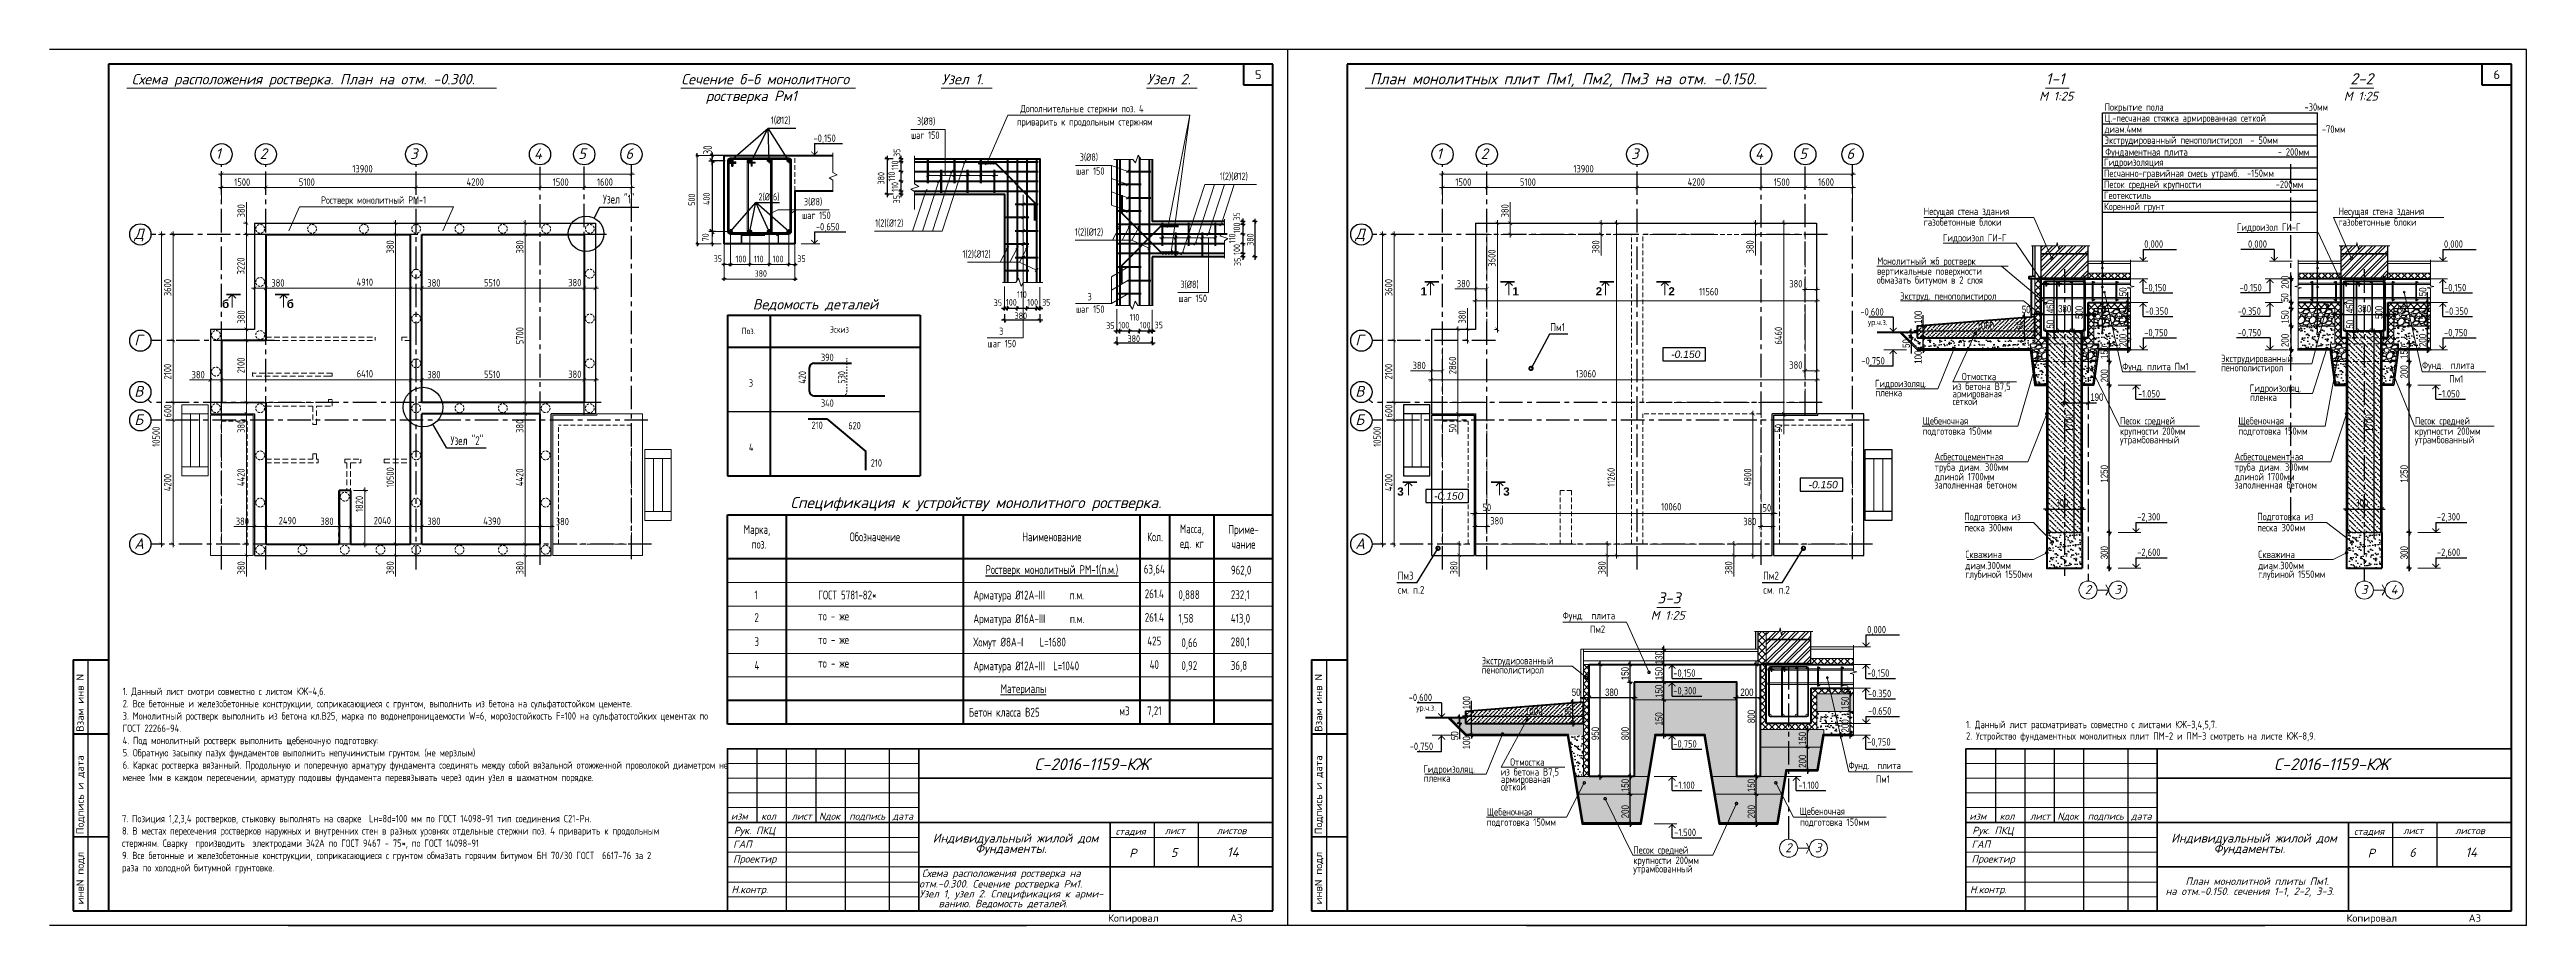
# Model space of a CAD drawing. Extents: x -12289450 to -10763036, y -7834513 to -6150123.
# Drawn here: x -11183034 to -11099035, y -7834506 to -7804813 of the extents above; entities that cross this region are included whole.
import ezdxf
from ezdxf.enums import TextEntityAlignment as Align

# ---------------------------------------------------------------- set-up
doc = ezdxf.new("R2010")
doc.units = 0
doc.header["$LTSCALE"] = 25
doc.header["$PDMODE"] = 35
for name, pattern in [('ACAD_ISO04W100', [30, 24, -3, 0, -3]), ('CENTER', [50.8, 31.75, -6.35, 6.35, -6.35]), ('DASHED', [0.75, 0.5, -0.25]), ('HIDDEN', [9.525, 6.35, -3.175]), ('HIDDEN2', [4.7625, 3.175, -1.5875]), ('KL', [4, 2, -2]), ('невидимаяX2', [19.05, 12.7, -6.35]), ('штриховаяX2', [38.1, 25.4, -12.7])]:
    doc.linetypes.add(name, pattern=pattern)
doc.layers.get('DefPoints').update_dxf_attribs({"color": 10, "lineweight": 30})
for name, color, linetype in [('001-ПЕРЕГОРОДКИ', 5, 'Continuous'), ('003-ТЕКСТ', 7, 'Continuous'), ('004-ВСПЛИНИИ', 15, 'Continuous'), ('005-РАЗМЕРЫ', 252, 'Continuous'), ('008-ШТРИХОВКА', 252, 'Continuous'), ('014-ОСИ', 251, 'CENTER'), ('Annotation - Text', 7, 'Continuous'), ('ArchiCAD', 7, 'Continuous'), ('F-text', 7, 'Continuous'), ('kassa', 7, 'Continuous'), ('osnovnie', 7, 'Continuous'), ('Новое', 51, 'Continuous'), ('ОСЬ', 210, 'ACAD_ISO04W100'), ('Размер', 6, 'Continuous'), ('Текст', 7, 'Continuous')]:
    doc.layers.add(name, color=color, linetype=linetype)
for name, color, linetype, lineweight in [('ROSTV', 5, 'Continuous', 30), ('Ростверк', 5, 'Continuous', 35), ('СТЕНЫ', 5, 'Continuous', 40), ('Текст AMS', 7, 'Continuous', 9), ('тонк', 7, 'Continuous', 20), ('ФУНДАМЕНТ', 5, 'Continuous', 30), ('фундаменты', 52, 'Continuous', 35)]:
    doc.layers.add(name, color=color, linetype=linetype, lineweight=lineweight)
doc.styles.add('gismo', font='isocpeui.ttf')
doc.styles.add('GOST 2.304', font='cs_gost2304.shx')
doc.styles.add('Isocpeur', font='isocpeui.ttf')
doc.styles.add('RUSS', font='russ', dxfattribs={"width": 0.8})
doc.styles.add('SIMP701', font='simplex701.shx')
doc.styles.get("Standard").update_dxf_attribs({"font": 'arial.ttf'})
doc.styles.add('STYLE1', font='simplex.shx', dxfattribs={"width": 0.7, "height": 300})
doc.styles.add('TXT0', font='txt', dxfattribs={"width": 0.8})
doc.styles.add('СГЕНЕРИР_СТИЛЬ_1', font='arialbd.ttf')
doc.styles.add('Текстер', font='ariali.ttf')
doc.dimstyles.new('1', dxfattribs={"dimscale": 100, "dimtxt": 2.5, "dimasz": 1.2, "dimexe": 1, "dimexo": 1, "dimgap": 0.5, "dimtad": 1, "dimdec": 0, "dimzin": 0, "dimdsep": 46, "dimtxsty": 'GOST 2.304', "dimblk": 'ARCHTICK', "dimcen": 0.09, "dimdle": 1, "dimclrd": 256, "dimclre": 256, "dimclrt": 7, "dimadec": 0, "dimazin": 0, "dimtfac": 1, "dimtdec": 0, "dimtmove": 0, "dimatfit": 3, "dimldrblk": 'ARCHTICK', "dimfxl": 0, "dimtolj": 1, "dimtzin": 0, "dimlwd": 5, "dimlwe": 5, "dimarcsym": 0})
doc.dimstyles.new('100', dxfattribs={"dimtxt": 250, "dimasz": 80, "dimexe": 0, "dimexo": 0, "dimgap": 30, "dimtad": 1, "dimdec": 0, "dimzin": 9, "dimtxsty": 'Standard', "dimblk": 'ARCHTICK', "dimcen": 80, "dimdle": 50, "dimadec": 0, "dimazin": 0, "dimtfac": 1, "dimtdec": 0, "dimtix": 1, "dimtmove": 0, "dimatfit": 1, "dimldrblk": 'DOTSMALL', "dimfxl": 0, "dimarcsym": 0})
doc.dimstyles.new('Cadet25_100', dxfattribs={"dimscale": 100, "dimtxt": 2.5, "dimasz": 0.05, "dimexe": 0, "dimexo": 0, "dimgap": 1, "dimtad": 1, "dimdec": 0, "dimdsep": 46, "dimtxsty": 'RUSS', "dimblk": 'A8MITTA', "dimcen": 3, "dimaunit": 1, "dimadec": 0, "dimazin": 0, "dimtfac": 1, "dimtdec": 0, "dimtofl": 0, "dimtmove": 2, "dimatfit": 3, "dimldrblk": 'OBLIQUE', "dimfxl": 0, "dimtolj": 1, "dimtzin": 0, "dimarcsym": 0})
pattern_1 = [(45, (-11103735.54, -7812589.54), (-112.253, 112.253), []), (135, (-11103735.54, -7812589.54), (-112.253, -112.253), [])]

msp = doc.modelspace()

# ---------------------------------------------------------------- texts
at = {"color": 0, "lineweight": 15, "style": 'STYLE1', "width": 0.7}
for s, p in [('Дополнительные стержни поз. 4', (-11148022.7, -7806814.4)), ('приварить к продольным стержням', (-11147929.6, -7807264.4)), ('Ростверк монолитный РМ-1', (-11172045.8, -7809915.4))]:
    msp.add_text(s, height=250, dxfattribs=at).set_placement(p, align=Align.MIDDLE_CENTER)
at = {"lineweight": 25, "ltscale": 20, "style": 'GOST 2.304'}
for s, height, p in [('Покрытие пола                                    -30мм', 249.998, (-11113343, -7806887.6)), ('диам.4мм                                              -70мм', 249.998, (-11113343, -7807635.8)), ('Экструдированный пенополистирол  - 50мм', 249.998, (-11113343, -7808009.9)), ('Ц.-песчаная стяжка армированная сеткой    ', 249.998, (-11113343, -7807261.7)), ('Гидроизоляция', 249.998, (-11113360.4, -7808758.1)), ('Фундаментная плита                       - 200мм ', 249.998, (-11113322.2, -7808409.8)), ('Песчанно-гравийная смесь утрамб.  -150мм', 249.998, (-11113360.4, -7809132.2)), ('Песок средней крупности                   -200мм', 249.998, (-11113360.4, -7809506.2)), ('Несущая стена здания', 250, (-11119474.1, -7810421.2)), ('Геотекстиль', 249.998, (-11113360.4, -7809880.3)), ('Коренной грунт', 249.998, (-11113360.4, -7810254.4)), ('Несущая стена здания', 250, (-11105406, -7810421.2)), ('газобетонные блоки', 250, (-11119474.1, -7810786.9)), ('Гидроизол ГИ-Г', 250, (-11118824.9, -7811319.3)), ('Гидроизол ГИ-Г', 250, (-11108852.9, -7810958.5)), ('газобетонные блоки', 250, (-11105406, -7810786.9)), ('Монолитный жб ростверк', 250, (-11121054.1, -7812110.7)), ('обмазать битумом в 2 слоя', 250, (-11121067.4, -7812752)), ('вертикальные поверхности', 250, (-11121057.5, -7812449.6)), ('Экструд. пенополистирол', 250, (-11120278.8, -7813294.1)), ('Пм1', 270, (-11132138.7, -7814359.6)), ('Экструдированный', 250, (-11109391.2, -7815409.5)), ('Гидроизоляц.', 250, (-11121129.1, -7816258.8)), ('из бетона В7,5', 250, (-11118506.7, -7816356.9)), ('Отмостка ', 250, (-11118183.4, -7816021.5)), ('Фунд. плита Пм1', 250, (-11112742.1, -7815682.8)), ('пенополистирол', 250, (-11109391.2, -7815722.3)), ('Фунд.  плита ', 250, (-11102575.8, -7815640)), ('Пм1', 250, (-11101649.9, -7816102.6)), ('пленка', 250, (-11121115.1, -7816567)), ('сеткой', 250, (-11118497.2, -7816863.5)), ('армированая ', 250, (-11118497.2, -7816604.2)), ('Гидроизоляц.', 250, (-11108419.2, -7816416.8)), ('пленка', 250, (-11108405.2, -7816724.9)), ('подготовка 150мм', 250, (-11119510.4, -7817873.9)), ('Щебеночная ', 250, (-11119510.4, -7817524)), ('крупности 200мм', 250, (-11112821.5, -7817873.9)), ('Песок средней', 250, (-11112821.5, -7817524)), ('подготовка 150мм', 250, (-11108802.4, -7817873.9)), ('Щебеночная ', 250, (-11108802.4, -7817524)), ('крупности 200мм', 250, (-11102821.9, -7817873.9)), ('Песок средней', 250, (-11102821.9, -7817524)), ('Асбестоцементная', 250, (-11119103.2, -7818738.7)), ('утрамбованный', 250, (-11112821.5, -7818163)), ('Асбестоцементная', 250, (-11108928.8, -7818738.7)), ('утрамбованный', 250, (-11102821.9, -7818163)), ('длиной 1700мм', 250, (-11119103.2, -7819416.9)), ('труба диам. 300мм', 250, (-11119103.2, -7819092.9)), ('заполненная бетоном', 250, (-11119103.2, -7819697.9)), ('длиной 1700мм', 250, (-11108928.8, -7819416.9)), ('труба диам. 300мм', 250, (-11108928.8, -7819092.9)), ('заполненная бетоном', 250, (-11108928.8, -7819697.9)), ('песка 300мм', 250, (-11118097.2, -7821144.7)), ('Подготовка из', 250, (-11118097.2, -7820769.9)), ('песка 300мм', 250, (-11108165, -7821144.7)), ('Подготовка из', 250, (-11108165, -7820769.9)), ('Скважина ', 250, (-11118062.4, -7822050.7)), ('Скважина ', 250, (-11108130.3, -7822050.7)), ('Пм3', 270, (-11137315.1, -7822783.1)), ('Пм2', 270, (-11124922.4, -7822783.1)), ('диам.300мм', 250, (-11118062.4, -7822429.5)), ('глубиной 1550мм', 250, (-11118062.4, -7822723.7)), ('диам.300мм', 250, (-11108130.3, -7822429.5)), ('глубиной 1550мм', 250, (-11108130.3, -7822723.7)), ('cм. п.2', 270, (-11137315.1, -7823263.3)), ('cм. п.2', 270, (-11124922.4, -7823263.3)), ('Фунд.  плита ', 250, (-11131718.1, -7824126.8)), ('Пм2', 250, (-11130792.2, -7824589.5)), ('Экструдированный', 250, (-11134465.6, -7825653.4)), ('пенополистирол', 250, (-11134465.6, -7825966.2)), ('Гидроизоляц.', 250, (-11136445.7, -7829327.7)), ('пленка', 250, (-11136431.7, -7829635.9)), ('из бетона В7,5', 250, (-11133823.3, -7829425.8)), ('армированая ', 250, (-11133813.9, -7829673.1)), ('Отмостка ', 250, (-11133500, -7829090.4)), ('Фунд.  плита ', 250, (-11122025.5, -7829206.4)), ('Пм1', 250, (-11121099.6, -7829669)), ('сеткой', 250, (-11133813.9, -7829932.4)), ('подготовка 150мм', 250, (-11134292.5, -7831129.3)), ('Щебеночная ', 250, (-11134292.5, -7830779.4)), ('Щебеночная ', 250, (-11123686, -7830757.5)), ('подготовка 150мм', 250, (-11123669, -7831129.3)), ('Песок средней', 250, (-11129324.9, -7832072.1)), ('утрамбованный', 250, (-11129324.9, -7832711.1)), ('крупности 200мм', 250, (-11129324.9, -7832422))]:
    msp.add_text(s, height=height, dxfattribs=at).set_placement(p)
at = {"linetype": 'Continuous', "lineweight": 25, "ltscale": 20, "style": 'GOST 2.304'}
for s, height, p in [('-0,150', 250, (-11157125.2, -7807944.1)), ('-0,650', 250, (-11157046.5, -7810944.1)), ('0,000', 250, (-11111997.6, -7811531.7)), ('0,000', 250, (-11108477, -7811531.7)), ('0,000', 250, (-11101831.3, -7811531.7)), ('-0,150', 250, (-11111997.6, -7813006.2)), ('-0,150', 250, (-11108765.9, -7813006.2)), ('-0,150', 250, (-11101831.3, -7813006.2)), ('-0,600', 250, (-11121623.5, -7813831.7)), ('-0.350', 250, (-11111967.8, -7813806.2)), ('-0.350', 250, (-11108826.9, -7813806.2)), ('-0.350', 250, (-11101801.6, -7813806.2)), ('ур.ч.з.', 200, (-11121369.5, -7814154.7)), ('-0,750', 250, (-11111997.6, -7814531.7)), ('-0,750', 250, (-11108828.4, -7814531.7)), ('-0,750', 250, (-11101831.3, -7814531.7)), ('-0,750', 250, (-11121590.5, -7815490.4)), ('-1.050', 250, (-11112206.7, -7816606.2)), ('-1.050', 250, (-11102040.4, -7816606.2)), ('-2,300', 250, (-11112236.4, -7820778.5)), ('-2,300', 250, (-11102070.1, -7820778.5)), ('-2,600', 250, (-11112236.4, -7821978.5)), ('-2,600', 250, (-11102070.1, -7821978.5)), ('0,000', 250, (-11121394.2, -7824600.6)), ('-0,150', 250, (-11127969.9, -7826075.1)), ('-0,150', 250, (-11121394.2, -7826075.1)), ('-0,600', 250, (-11136940.2, -7826900.5)), ('ур.ч.з.', 200, (-11136686.1, -7827223.6)), ('-0,300', 250, (-11127969.9, -7826675.1)), ('-0.350', 250, (-11121364.5, -7826767.3)), ('-0.650', 250, (-11121364.5, -7827360.6)), ('-0,750', 250, (-11136907.2, -7828559.2)), ('-0,750', 250, (-11127969.9, -7828475.1)), ('-0,750', 250, (-11121394.2, -7828408.4)), ('-1.100', 250, (-11127940.1, -7829875.1)), ('-1.100', 250, (-11123726.4, -7829875.1)), ('-1.500', 250, (-11127940.1, -7831475.1))]:
    msp.add_text(s, height=height, dxfattribs=at).set_placement(p)
at = {"color": 5, "linetype": 'Continuous', "ltscale": 20, "style": 'GOST 2.304'}
for s, p in [('1. Данный лист рассматривать совместно с листами КЖ-3,4,5,7.', (-11118039.2, -7827819)), ('2. Устройство фундаментных монолитных плит ПМ-2 и ПМ-3 смотреть на листе КЖ-8,9.', (-11118039.2, -7828208.8))]:
    msp.add_text(s, height=250, dxfattribs=at).set_placement(p)
at = {"char_height": 299.917, "width": 571.27, "attachment_point": 1}
for s, insert in [('{\\Fsimplex|c0;5}', (-11142156.2, -7805513.2)), ('{\\Fsimplex|c0;6}', (-11100156.4, -7805513.2))]:
    msp.add_mtext(s, dxfattribs=dict(at, insert=insert))
at = {"color": 0, "lineweight": 15, "char_height": 250, "attachment_point": 1, "style": 'STYLE1'}
for s, insert in [('1(%%C12)', (-11158574, -7807082)), ('шаг 150', (-11153821, -7807590.2)), ('3(%%C8)', (-11153618.7, -7807115.8)), ('3(%%C8)', (-11148098.8, -7808334.5)), ('шаг 150', (-11148225.2, -7808808.8)), ('1(2)(%%C12)', (-11143351.8, -7808983.1)), ('2(%%C16)', (-11158991.6, -7809679.9)), ('3(%%C8)', (-11157453, -7809848.2)), ('шаг 150', (-11157511.9, -7810307.6)), ('1(2)(%%C12)', (-11155037.5, -7810569)), ('1(2)(%%C12)', (-11148260.8, -7810871.6)), ('1(2)(%%C12)', (-11152075.1, -7811618.2)), ('3(%%C8)', (-11144684.8, -7812648.5)), ('шаг 150', (-11148225.2, -7813488.1)), ('3', (-11147832.7, -7813069.6)), ('шаг 150', (-11144747.6, -7813122.8)), ('3', (-11150829.4, -7814236.9)), ('390', (-11156872.7, -7815124.1)), ('шаг 150', (-11151221.9, -7814655.5)), ('3', (-11159317.9, -7815994.7)), ('340', (-11156872.7, -7816673)), ('210', (-11157191.2, -7817424.6)), ('620', (-11155946.2, -7817435.5)), ('4', (-11159317.9, -7818172.7)), ('210', (-11155182.5, -7818701.4))]:
    msp.add_mtext(s, dxfattribs=dict(at, insert=insert))
at = {"color": 7, "char_height": 300, "attachment_point": 1, "style": 'STYLE1'}
for s, insert, width in [('Узел "1"', (-11164266.8, -7809734), 2284.92), ('Узел "2"', (-11169434.7, -7817920.1), 1895.647)]:
    msp.add_mtext(s, dxfattribs=dict(at, insert=insert, width=width))
at = {"color": 0, "char_height": 250, "width": 8283.856, "attachment_point": 1, "rotation": 90, "style": 'STYLE1'}
for s, insert in [('420', (-11157629.2, -7816140.4)), ('530', (-11156292.1, -7816140.4))]:
    msp.add_mtext(s, dxfattribs=dict(at, insert=insert))
at = {"color": 5, "linetype": 'Continuous', "ltscale": 20, "char_height": 250, "attachment_point": 1, "style": 'GOST 2.304'}
for s, insert, width in [('1. Данный лист смотри совместно с листом КЖ-4,6.\\P2. Все бетонные и железобетонные конструкции, соприкасающиеся с грунтом, выполнить из бетона на сульфатостойком цементе.\\P3. Монолитный ростверк выполнить из бетона кл.В25, марка по водонепроницаемости W=6, морозостойкость F=100 на сульфатостойких цементах по ГОСТ 22266-94.\\P4. Под монолитный ростверк выполнить щебеночную подготовку: \\P5. Обратную засыпку пазух фундаментов выполнить непучинистым грунтом. (не мерзлым)\\P6. Каркас ростверка вязанный. Продольную и поперечную арматуру фундамента соединять между собой вязальной отожженной проволокой диаметром не менее 1мм в каждом пересечении, арматуру подошвы фундамента перевязывать через один узел в шахматном порядке.', (-11180554.2, -7826444.5), 19802.793), ('7. Позиция 1,2,3,4 ростверков, стыковку выполнять на сварке  Lн=8d=100 мм по ГОСТ 14098-91 тип соединения С21-Рн.\\P8. В местах пересечения ростверков наружных и внутренних стен в разных уровнях отдельные стержни поз. 4 приварить к продольным стержням. Сварку  производить  электродами Э42А по ГОСТ 9467 - 75*, по ГОСТ 14098-91\\P9. Все бетонные и железобетонные конструкции, соприкасающиеся с грунтом обмазать горячим битумом БН 70/30 ГОСТ  6617-76 за 2 раза по холодной битумной грунтовке.', (-11180575.3, -7830758.5), 17590.821)]:
    msp.add_mtext(s, dxfattribs=dict(at, insert=insert, width=width))
at = {"linetype": 'Continuous', "lineweight": 25, "ltscale": 75, "char_height": 249.931, "attachment_point": 1}
for s, insert, width in [('\\Fsimplex.shx;\\W1.0000000000;\\T1.0000000000;\\o\\lКопировал', (-11147136.5, -7834130.3), 2296.983), ('\\Fsimplex.shx;\\W1.0000000000;\\T1.0000000000;\\o\\lA3', (-11142993.5, -7834130.3), 737.891), ('\\Fsimplex.shx;\\W1.0000000000;\\T1.0000000000;\\o\\lКопировал', (-11105136.7, -7834130.3), 2296.983), ('\\Fsimplex.shx;\\W1.0000000000;\\T1.0000000000;\\o\\lA3', (-11100993.7, -7834130.3), 737.891)]:
    msp.add_mtext(s, dxfattribs=dict(at, insert=insert, width=width))
at = {"layer": '003-ТЕКСТ', "lineweight": 30, "style": 'SIMP701'}
for s, height, p in [('Взам инв N', 250, (-11181874.7, -7827940.9)), ('Взам инв N', 250, (-11139875, -7827940.9)), ('Подпись и дата', 249.996, (-11181874.8, -7831414.7)), ('Подпись и дата', 249.996, (-11139875, -7831414.7)), ('инвN подл', 250, (-11181874.8, -7833792.6)), ('инвN подл', 250, (-11139875, -7833792.6))]:
    msp.add_text(s, height=height, rotation=90, dxfattribs=at).set_placement(p)
at = {"layer": '005-РАЗМЕРЫ', "ltscale": 5, "attachment_point": 5, "rotation": 90, "style": 'TXT0'}
for s, insert, char_height in [('\\A1;200', (-11107221.2, -7812697.5), 250), ('\\A1;450', (-11115183.1, -7813526.7), 250), ('\\A1;500', (-11114204.4, -7813724.6), 250), ('\\A1;50', (-11112717.8, -7813026.8), 250), ('\\A1;50', (-11107232.2, -7813221.7), 250), ('\\A1;450', (-11105016.8, -7813526.7), 250), ('\\A1;500', (-11104038.1, -7813724.6), 250), ('\\A1;50', (-11102551.6, -7813026.8), 250), ('\\A1;100', (-11119662.4, -7813889.8), 250), ('\\A1;180', (-11116226, -7814226.1), 210), ('\\A1;50', (-11115183.1, -7814125.2), 250), ('\\A1;150', (-11112717.8, -7813879.1), 250), ('\\A1;200', (-11112717.8, -7814672.4), 250), ('\\A1;150', (-11107221.2, -7813879.1), 250), ('\\A1;200', (-11107221.2, -7814672.4), 250), ('\\A1;50', (-11105016.8, -7814125.2), 250), ('\\A1;150', (-11102551.6, -7813879.1), 250), ('\\A1;200', (-11102551.6, -7814672.4), 250), ('\\A1;50', (-11120067.3, -7814778.2), 250), ('\\A1;100', (-11119663.7, -7815243.8), 250), ('\\A1;150', (-11113348.6, -7815079.1), 250), ('\\A1;150', (-11103182.4, -7815079.1), 250), ('\\A1;200', (-11113348.6, -7815872.4), 250), ('\\A1;200', (-11103182.4, -7815740), 250), ('\\A1;1700', (-11114534.1, -7817475.4), 250), ('\\A1;1700', (-11104367.8, -7817475.4), 250), ('\\A1;1250', (-11113348.6, -7819196.3), 250), ('\\A1;1250', (-11103182.4, -7819196.3), 250), ('\\A1;300', (-11113348.6, -7821869.8), 250), ('\\A1;300', (-11103182.4, -7821869.8), 250), ('\\A1;130', (-11128454.5, -7825427.9), 250), ('\\A1;150', (-11129601, -7825968), 250), ('\\A1;150', (-11128454.5, -7825968), 250), ('\\A1;100', (-11134979, -7826958.7), 250), ('\\A1;150', (-11128454.5, -7826568), 250), ('\\A1;50', (-11122159.3, -7826489.8), 250), ('\\A1;150', (-11122140, -7826968.4), 250), ('\\A1;180', (-11131542.6, -7827295), 210), ('\\A1;950', (-11130613.2, -7828000.3), 250), ('\\A1;800', (-11129601, -7828000.3), 250), ('\\A1;150', (-11128454.5, -7827503.4), 250), ('\\A1;800', (-11125322.6, -7827422.9), 250), ('\\A1;200', (-11122140, -7827741.3), 250), ('\\A1;50', (-11135379.6, -7828074.1), 250), ('\\A1;100', (-11134980.3, -7828312.6), 250), ('\\A1;150', (-11123586.9, -7828168.4), 250), ('\\A1;200', (-11123586.9, -7828941.3), 250), ('\\A1;150', (-11129599.4, -7829761.8), 250), ('\\A1;150', (-11125321, -7829761.8), 250), ('\\A1;200', (-11129599.4, -7830648.7), 250), ('\\A1;200', (-11125321, -7830648.7), 250)]:
    msp.add_mtext(s, dxfattribs=dict(at, insert=insert, char_height=char_height))
at = {"layer": '005-РАЗМЕРЫ', "ltscale": 5, "char_height": 250, "attachment_point": 5, "style": 'TXT0'}
for s, insert in [('\\A1;50', (-11116000.8, -7813627.7)), ('\\A1;380', (-11114696.5, -7813599.5)), ('\\A1;50', (-11113422.9, -7813627.7)), ('\\A1;380', (-11104530.2, -7813599.5)), ('\\A1;50', (-11103256.7, -7813627.7)), ('\\A1;1000', (-11117382.1, -7814180.6)), ('\\A1;190', (-11113605.1, -7816598.4)), ('\\A1;300', (-11114788.4, -7820182.6)), ('\\A1;300', (-11104622.2, -7820182.6)), ('\\A1;50', (-11131262.7, -7826602.5)), ('\\A1;380', (-11130059.3, -7826602.5)), ('\\A1;200', (-11125471.2, -7826602.5)), ('\\A1;1000', (-11132698.8, -7827249.5))]:
    msp.add_mtext(s, dxfattribs=dict(at, insert=insert))
at = {"layer": 'Annotation - Text', "color": 0, "lineweight": 25, "style": 'gismo'}
for s, height, p in [('Схема расположения ростверка. План на отм. -0.300. ', 350, (-11180248.7, -7805992)), ('Сечение б-б монолитного', 350, (-11161610.4, -7805992)), ('Узел 1.', 350, (-11152779.3, -7805992)), ('Узел 2.', 350, (-11145818.9, -7805992)), ('План монолитных плит Пм1, Пм2, Пм3 на отм. -0.150. ', 378, (-11138248.9, -7805992)), ('1-1', 378, (-11115336.6, -7805992)), ('2-2', 378, (-11105006.3, -7805992)), (' ростверка Рм1', 350, (-11160998.4, -7806560.3)), ('М 1:25', 300, (-11115560.4, -7806544.4)), ('М 1:25', 300, (-11105230, -7806544.4)), ('Ведомость деталей ', 350, (-11159185.4, -7813624.4)), ('Спецификация к устройству монолитного ростверка.', 378, (-11157910, -7820359.2)), ('3-3', 378, (-11128510.6, -7823591.7)), ('М 1:25', 300, (-11128734.3, -7824144.1)), ('С-2016-1159-КЖ', 400.828, (-11149634.4, -7829241.1)), ('С-2016-1159-КЖ', 400.828, (-11107596.5, -7829241.1)), ('изм', 240, (-11159927, -7830922.5)), ('Рук. ПКЦ', 250, (-11159829.1, -7831411.6)), ('кол', 240, (-11158899, -7830922.5)), ('лист', 240, (-11157871, -7830922.5)), ('Nдок', 240, (-11156940.9, -7830922.5)), ('подпись', 240, (-11155913, -7830922.5)), ('дата', 240, (-11154444.4, -7830922.5)), ('стадия', 240, (-11146881.3, -7831436.1)), ('лист', 240, (-11145217, -7831411.6)), ('листов', 240, (-11143454.7, -7831411.6)), ('изм', 240, (-11117927.2, -7830922.5)), ('Рук. ПКЦ', 250, (-11117829.3, -7831411.6)), ('кол', 240, (-11116899.2, -7830922.5)), ('лист', 240, (-11115871.2, -7830922.5)), ('Nдок', 240, (-11114941.2, -7830922.5)), ('подпись', 240, (-11113913.2, -7830922.5)), ('дата', 240, (-11112444.6, -7830922.5)), ('стадия', 240, (-11104881.6, -7831436.1)), ('лист', 240, (-11103217.2, -7831411.6)), ('листов', 240, (-11101454.9, -7831411.6)), ('ГАП', 250, (-11159853.6, -7831876.3)), ('Индивидуальный жилой дом', 300, (-11153082.6, -7831695.4)), ('Фундаменты.', 300, (-11151644.6, -7832049.7)), ('Р', 298.6, (-11146419.5, -7832203.9)), ('5', 298.6, (-11145005.9, -7832181.7)), ('14', 320.66, (-11143106.9, -7832181)), ('ГАП', 250, (-11117853.8, -7831876.3)), ('Индивидуальный жилой дом', 300, (-11111082.9, -7831695.4)), ('Фундаменты.', 300, (-11109644.8, -7832049.7)), ('Р', 298.6, (-11104419.7, -7832203.9)), ('6', 298.6, (-11103006.1, -7832181.7)), ('14', 320.66, (-11101107.1, -7832185.7)), ('Проектир', 250, (-11159853.6, -7832375.2)), ('Схема расположения ростверка на ', 252, (-11153451.5, -7832861.8)), ('Проектир', 250, (-11117853.8, -7832375.2)), ('План монолитной плиты Пм1. ', 252, (-11110599.4, -7833132.1)), ('Н.контр.', 250, (-11159908.3, -7833413.1)), ('Узел 1, узел 2. Cпецификация к арми-', 252, (-11153535.2, -7833558)), ('отм.-0.300. Сечение ростверка Рм1. ', 252, (-11153541.3, -7833221.1)), ('ванию. Ведомость деталей.', 252, (-11152884.1, -7833889.6)), ('Н.контр.', 250, (-11117908.6, -7833413.1)), ('на отм.-0.150. сечения 1-1, 2-2, 3-3.', 252, (-11111273.4, -7833472.1))]:
    msp.add_text(s, height=height, dxfattribs=at).set_placement(p)
at = {"layer": 'Annotation - Text', "color": 7, "linetype": 'Continuous', "lineweight": 0, "char_height": 280, "attachment_point": 2, "style": 'СГЕНЕРИР_СТИЛЬ_1'}
for s, insert in [('б', (-11177062.9, -7813293.4)), ('б', (-11174867.7, -7813293.4)), ('1', (-11136427.3, -7812869.8)), ('1', (-11133315.4, -7812869.8)), ('2', (-11130490.7, -7812869.8)), ('2', (-11128025.4, -7812869.8)), ('3', (-11137220.2, -7819656.8)), ('3', (-11133626.8, -7819656.8))]:
    msp.add_mtext(s, dxfattribs=dict(at, insert=insert))
at = {"layer": 'Annotation - Text', "color": 0, "lineweight": 25, "char_height": 308, "attachment_point": 2, "style": 'gismo'}
for s, insert in [('2', (-11113908.7, -7822966.3)), ('3', (-11112897.9, -7822966.3)), ('3', (-11104538, -7822966.3)), ('4', (-11103527.3, -7822966.3)), ('2', (-11124065.3, -7831717.9)), ('3', (-11123054.5, -7831717.9))]:
    msp.add_mtext(s, dxfattribs=dict(at, insert=insert))
at = {"layer": 'F-text', "lineweight": 15, "attachment_point": 5, "style": 'STYLE1'}
for s, insert, char_height in [('Поз.', (-11159331.3, -7814352.8), 217.8), ('Эскиз', (-11156249, -7814300.7), 217.8), ('Марка,\\P поз.', (-11159043.9, -7821332.1), 300), ('Обозначение', (-11155043.9, -7821332.1), 300), ('Наименование', (-11149043.9, -7821332.1), 300), ('Кол.', (-11145543.9, -7821332.1), 300), ('Масса,\\Pед. кг', (-11144293.9, -7821332.1), 300), ('Приме-\\Pчание', (-11142543.9, -7821332.1), 300)]:
    msp.add_mtext(s, dxfattribs=dict(at, insert=insert, char_height=char_height))
at = {"layer": 'F-text', "insert": (-11149043.9, -7822482.1), "char_height": 300, "width": 6263.28, "attachment_point": 5, "style": 'STYLE1'}
msp.add_mtext('{\\LРостверк монолитный РМ-1(п.м.)}', dxfattribs=at)
at = {"layer": 'F-text', "color": 0, "lineweight": 15, "char_height": 300, "attachment_point": 1, "style": 'STYLE1'}
for s, insert in [('962,0', (-11142972.2, -7822309.3)), ('1', (-11159126.6, -7823153.3)), ('ГОСТ 5781-82*', (-11156967.1, -7823153.3)), ('Арматура %%C12А-III      п.м.', (-11151704.9, -7823156.4)), ('0,888', (-11144750.5, -7823142.7)), ('232,1', (-11142972.2, -7823142.7)), ('2', (-11159126.6, -7823919.3)), ('то - же                   ', (-11156967.1, -7823867.5)), ('Арматура %%C16А-III      п.м.', (-11151704.9, -7823956.4)), ('1,58', (-11144750.5, -7823942.7)), ('413,0', (-11142972.2, -7823942.7)), ('3', (-11159126.6, -7824736.8)), ('то - же                   ', (-11156967.1, -7824667.5)), ('Хомут %%C8А-I    L=1680', (-11151704.9, -7824750.8)), ('0,66', (-11144648.6, -7824771.8)), ('280,1', (-11142972.2, -7824742.7)), ('4', (-11159126.6, -7825536.8)), ('то - же                   ', (-11156967.1, -7825467.5)), ('Арматура %%C12А-III  L=1040', (-11151704.9, -7825556.4)), ('0,92', (-11144648.6, -7825545.6)), ('36,8', (-11142972.2, -7825542.7)), ('              {\\LМатериалы}', (-11152729, -7826327.4)), (' Бетон класса В25', (-11151995.3, -7827127.9)), ('м3', (-11146754.9, -7827081.6))]:
    msp.add_mtext(s, dxfattribs=dict(at, insert=insert))
at = {"layer": 'osnovnie', "linetype": 'Continuous', "char_height": 300, "width": 928.292, "attachment_point": 5, "style": 'STYLE1'}
for s, insert in [('63,64', (-11145568.4, -7822462.1)), ('261.4', (-11145568.4, -7823262.1)), ('261.4', (-11145568.4, -7824062.1)), ('425', (-11145568.4, -7824862.1)), ('40', (-11145568.4, -7825662.1)), ('7,21', (-11145568.4, -7827262.1))]:
    msp.add_mtext(s, dxfattribs=dict(at, insert=insert))
at = {"layer": 'Размер', "char_height": 225, "attachment_point": 5, "rotation": 90, "style": 'STYLE1'}
for s, insert in [('\\A1;35', (-11154297.9, -7808311.9)), ('\\A1;380', (-11154834.8, -7809175.3)), ('\\A1;110', (-11154476.2, -7809117)), ('\\A1;110', (-11154363.9, -7808740.4)), ('\\A1;110', (-11154363.9, -7809469)), ('\\A1;400', (-11160753.4, -7809872.1)), ('\\A1;35', (-11154305.8, -7809886.8)), ('\\A1;110', (-11142928.1, -7811216.4)), ('\\A1;35', (-11142769.8, -7810472.6)), ('\\A1;100', (-11142769.8, -7810862.3)), ('\\A1;380', (-11142313.9, -7811256.2)), ('\\A1;100', (-11142769.8, -7811590.9)), ('\\A1;35', (-11142745.6, -7812010.5))]:
    msp.add_mtext(s, dxfattribs=dict(at, insert=insert))
at = {"layer": 'Размер', "lineweight": 15, "ltscale": 100, "char_height": 225, "attachment_point": 5, "rotation": 90, "style": 'STYLE1'}
for s, insert in [('\\A1;500', (-11161253.5, -7809902.1)), ('\\A1;70', (-11160790.9, -7811181.1))]:
    msp.add_mtext(s, dxfattribs=dict(at, insert=insert))
at = {"layer": 'Размер', "lineweight": 15, "ltscale": 100, "char_height": 225, "attachment_point": 5, "style": 'STYLE1'}
for s, insert in [('\\A1;35', (-11160372, -7811897.6)), ('\\A1;100', (-11159586.3, -7811912.3)), ('\\A1;110', (-11158986.3, -7811912.3)), ('\\A1;100', (-11158326.3, -7811912.3)), ('\\A1;35', (-11157532.5, -7811904)), ('\\A1;380', (-11158916.1, -7812405.7)), ('\\A1;35', (-11150874.4, -7813399)), ('\\A1;100', (-11150417.1, -7813383.3)), ('\\A1;110', (-11150056.1, -7813116.7)), ('\\A1;100', (-11149693.5, -7813383.3)), ('\\A1;35', (-11149231.9, -7813383.3)), ('\\A1;380', (-11150094.2, -7813839.5)), ('\\A1;35', (-11147060, -7814170.9)), ('\\A1;100', (-11146602.7, -7814155.2)), ('\\A1;110', (-11146241.8, -7813888.6)), ('\\A1;100', (-11145879.1, -7814155.2)), ('\\A1;35', (-11145417.6, -7814155.2)), ('\\A1;380', (-11146264.4, -7814613.7))]:
    msp.add_mtext(s, dxfattribs=dict(at, insert=insert))
at = {"layer": 'Текст', "style": 'Isocpeur'}
for s, p in [('1', (-11177406.6, -7808521.2)), ('2', (-11175906.6, -7808521.2)), ('3', (-11170806.6, -7808521.2)), ('4', (-11166606.6, -7808521.2)), ('5', (-11165106.6, -7808521.2)), ('6', (-11163506.6, -7808521.2)), ('1', (-11135997.3, -7808521.2)), ('2', (-11134497.3, -7808521.2)), ('3', (-11129397.3, -7808521.2)), ('4', (-11125197.3, -7808521.2)), ('5', (-11123697.3, -7808521.2)), ('6', (-11122097.3, -7808521.2)), ('Д', (-11180160.2, -7811239.9)), ('Д', (-11138750.9, -7811239.9)), ('Г', (-11180160.2, -7814839.9)), ('Г', (-11138750.9, -7814839.9)), ('В', (-11180160.2, -7816579.9)), ('В', (-11138750.9, -7816579.9)), ('Б', (-11180160.2, -7817539.9)), ('Б', (-11138750.9, -7817539.9)), ('А', (-11180160.2, -7821739.9)), ('А', (-11138750.9, -7821739.9))]:
    msp.add_text(s, height=360, dxfattribs=at).set_placement(p)

# ---------------------------------------------------------------- blocks, each defined once
blk = doc.blocks.new('_ArchTick')
at = {"color": 0, "linetype": 'ByBlock', "const_width": 0.15}
blk.add_lwpolyline([(-0.5, -0.5), (0.5, 0.5)], dxfattribs=at)
blk = doc.blocks.new('_DotSmall')
at = {"color": 0, "linetype": 'ByBlock', "const_width": 0.5}
blk.add_lwpolyline([(-0.0625, 0, 1), (0.0625, 0, 1)], format="xyb", close=True, dxfattribs=at)
blk = doc.blocks.new('A8MITTA', base_point=(3180, 3140))
for p, q in [((3160, 3140), (3200, 3140)), ((3170, 3130), (3190, 3150)), ((3180, 3155), (3180, 3125))]:
    blk.add_line(p, q)
blk = doc.blocks.new('*D1284')
at = {"layer": 'DefPoints', "color": 0, "ltscale": 100, "transparency": 16777216}
for p in [(-11160566, -7808402), (-11160156, -7808402), (-11160126, -7808582)]:
    blk.add_point(p, dxfattribs=at)
at = {"layer": 'Размер', "color": 0, "lineweight": -2, "ltscale": 100, "transparency": 16777216}
for p, q in [((-11160566, -7808397), (-11160566, -7808392)), ((-11160156, -7808402), (-11160566, -7808402)), ((-11160126, -7808582), (-11160566, -7808582)), ((-11160566, -7808587), (-11160566, -7808592))]:
    blk.add_line(p, q, dxfattribs=at)
at = {"layer": 'Размер', "color": 0, "lineweight": -2, "ltscale": 100, "transparency": 16777216, "xscale": 5, "yscale": 5, "zscale": 5}
for p, rotation in [((-11160566, -7808402), 270), ((-11160566, -7808582), 90)]:
    blk.add_blockref('A8MITTA', p, dxfattribs=dict(at, rotation=rotation))
at = {"layer": 'Размер', "color": 0, "lineweight": 15, "ltscale": 100, "transparency": 16777216, "insert": (-11160714, -7808215), "char_height": 300, "attachment_point": 5, "rotation": 90, "style": 'STYLE1'}
blk.add_mtext('\\A1;30', dxfattribs=at)
blk = doc.blocks.new('_OBLIQUE')
at = {"color": 0, "linetype": 'ByBlock'}
blk.add_line((-0.5, -0.5), (0.5, 0.5), dxfattribs=at)
blk = doc.blocks.new('*D1286')
at = {"layer": '005-РАЗМЕРЫ', "lineweight": 5, "transparency": 16777216}
for p, q in [((-11175701, -7809557), (-11175701, -7809388)), ((-11170601, -7809557), (-11170601, -7809388)), ((-11175801, -7809488), (-11170501, -7809488))]:
    blk.add_line(p, q, dxfattribs=at)
at = {"layer": 'DefPoints', "color": 0, "transparency": 16777216}
for p in [(-11175701, -7809657), (-11170601, -7809488), (-11170601, -7809657)]:
    blk.add_point(p, dxfattribs=at)
at = {"layer": '005-РАЗМЕРЫ', "lineweight": 5, "transparency": 16777216, "xscale": 120, "yscale": 120, "zscale": 120, "rotation": 180}
blk.add_blockref('_ArchTick', (-11175701, -7809488), dxfattribs=at)
at = {"layer": '005-РАЗМЕРЫ', "lineweight": 5, "transparency": 16777216, "xscale": 120, "yscale": 120, "zscale": 120}
blk.add_blockref('_ArchTick', (-11170601, -7809488), dxfattribs=at)
at = {"layer": '005-РАЗМЕРЫ', "color": 7, "transparency": 16777216, "insert": (-11174308, -7809307), "char_height": 250, "attachment_point": 5, "style": 'GOST 2.304'}
blk.add_mtext('\\A1;5100', dxfattribs=at)
blk = doc.blocks.new('*D1287')
at = {"layer": '005-РАЗМЕРЫ', "lineweight": 5, "transparency": 16777216}
for p, q in [((-11177301, -7809038), (-11163201, -7809038)), ((-11177201, -7809884), (-11177201, -7808938)), ((-11163301, -7810101), (-11163301, -7808938))]:
    blk.add_line(p, q, dxfattribs=at)
at = {"layer": 'DefPoints', "color": 0, "transparency": 16777216}
for p in [(-11163301, -7809038), (-11177201, -7809984), (-11163301, -7810201)]:
    blk.add_point(p, dxfattribs=at)
at = {"layer": '005-РАЗМЕРЫ', "lineweight": 5, "transparency": 16777216, "xscale": 120, "yscale": 120, "zscale": 120, "rotation": 180}
blk.add_blockref('_ArchTick', (-11177201, -7809038), dxfattribs=at)
at = {"layer": '005-РАЗМЕРЫ', "lineweight": 5, "transparency": 16777216, "xscale": 120, "yscale": 120, "zscale": 120}
blk.add_blockref('_ArchTick', (-11163301, -7809038), dxfattribs=at)
at = {"layer": '005-РАЗМЕРЫ', "color": 7, "transparency": 16777216, "insert": (-11172421, -7808856), "char_height": 250, "attachment_point": 5, "style": 'GOST 2.304'}
blk.add_mtext('\\A1;13900', dxfattribs=at)
blk = doc.blocks.new('*D1288')
at = {"layer": '005-РАЗМЕРЫ', "lineweight": 5, "transparency": 16777216}
for p, q in [((-11177201, -7809557), (-11177201, -7809388)), ((-11175701, -7809557), (-11175701, -7809388)), ((-11177301, -7809488), (-11175601, -7809488))]:
    blk.add_line(p, q, dxfattribs=at)
at = {"layer": 'DefPoints', "color": 0, "transparency": 16777216}
for p in [(-11177201, -7809657), (-11175701, -7809488), (-11175701, -7809657)]:
    blk.add_point(p, dxfattribs=at)
at = {"layer": '005-РАЗМЕРЫ', "lineweight": 5, "transparency": 16777216, "xscale": 120, "yscale": 120, "zscale": 120, "rotation": 180}
blk.add_blockref('_ArchTick', (-11177201, -7809488), dxfattribs=at)
at = {"layer": '005-РАЗМЕРЫ', "lineweight": 5, "transparency": 16777216, "xscale": 120, "yscale": 120, "zscale": 120}
blk.add_blockref('_ArchTick', (-11175701, -7809488), dxfattribs=at)
at = {"layer": '005-РАЗМЕРЫ', "color": 7, "transparency": 16777216, "insert": (-11176499, -7809307), "char_height": 250, "attachment_point": 5, "style": 'GOST 2.304'}
blk.add_mtext('\\A1;1500', dxfattribs=at)
blk = doc.blocks.new('*D1289')
at = {"layer": '005-РАЗМЕРЫ', "lineweight": 5, "transparency": 16777216}
for p, q in [((-11170601, -7809557), (-11170601, -7809388)), ((-11166401, -7809557), (-11166401, -7809388)), ((-11170701, -7809488), (-11166301, -7809488))]:
    blk.add_line(p, q, dxfattribs=at)
at = {"layer": 'DefPoints', "color": 0, "transparency": 16777216}
for p in [(-11170601, -7809657), (-11166401, -7809488), (-11166401, -7809657)]:
    blk.add_point(p, dxfattribs=at)
at = {"layer": '005-РАЗМЕРЫ', "lineweight": 5, "transparency": 16777216, "xscale": 120, "yscale": 120, "zscale": 120, "rotation": 180}
blk.add_blockref('_ArchTick', (-11170601, -7809488), dxfattribs=at)
at = {"layer": '005-РАЗМЕРЫ', "lineweight": 5, "transparency": 16777216, "xscale": 120, "yscale": 120, "zscale": 120}
blk.add_blockref('_ArchTick', (-11166401, -7809488), dxfattribs=at)
at = {"layer": '005-РАЗМЕРЫ', "color": 7, "transparency": 16777216, "insert": (-11168597, -7809303), "char_height": 250, "attachment_point": 5, "style": 'GOST 2.304'}
blk.add_mtext('\\A1;4200', dxfattribs=at)
blk = doc.blocks.new('*D1290')
at = {"layer": '005-РАЗМЕРЫ', "lineweight": 5, "transparency": 16777216}
for p, q in [((-11166401, -7809557), (-11166401, -7809388)), ((-11164901, -7809557), (-11164901, -7809388)), ((-11166501, -7809488), (-11164801, -7809488))]:
    blk.add_line(p, q, dxfattribs=at)
at = {"layer": 'DefPoints', "color": 0, "transparency": 16777216}
for p in [(-11166401, -7809657), (-11164901, -7809488), (-11164901, -7809657)]:
    blk.add_point(p, dxfattribs=at)
at = {"layer": '005-РАЗМЕРЫ', "lineweight": 5, "transparency": 16777216, "xscale": 120, "yscale": 120, "zscale": 120, "rotation": 180}
blk.add_blockref('_ArchTick', (-11166401, -7809488), dxfattribs=at)
at = {"layer": '005-РАЗМЕРЫ', "lineweight": 5, "transparency": 16777216, "xscale": 120, "yscale": 120, "zscale": 120}
blk.add_blockref('_ArchTick', (-11164901, -7809488), dxfattribs=at)
at = {"layer": '005-РАЗМЕРЫ', "color": 7, "transparency": 16777216, "insert": (-11165699, -7809307), "char_height": 250, "attachment_point": 5, "style": 'GOST 2.304'}
blk.add_mtext('\\A1;1500', dxfattribs=at)
blk = doc.blocks.new('*D1291')
at = {"layer": '005-РАЗМЕРЫ', "lineweight": 5, "transparency": 16777216}
for p, q in [((-11164901, -7809557), (-11164901, -7809388)), ((-11163301, -7809522), (-11163301, -7809388)), ((-11165001, -7809488), (-11163201, -7809488))]:
    blk.add_line(p, q, dxfattribs=at)
at = {"layer": 'DefPoints', "color": 0, "transparency": 16777216}
for p in [(-11164901, -7809657), (-11163301, -7809488), (-11163301, -7809622)]:
    blk.add_point(p, dxfattribs=at)
at = {"layer": '005-РАЗМЕРЫ', "lineweight": 5, "transparency": 16777216, "xscale": 120, "yscale": 120, "zscale": 120, "rotation": 180}
blk.add_blockref('_ArchTick', (-11164901, -7809488), dxfattribs=at)
at = {"layer": '005-РАЗМЕРЫ', "lineweight": 5, "transparency": 16777216, "xscale": 120, "yscale": 120, "zscale": 120}
blk.add_blockref('_ArchTick', (-11163301, -7809488), dxfattribs=at)
at = {"layer": '005-РАЗМЕРЫ', "color": 7, "transparency": 16777216, "insert": (-11164199, -7809305), "char_height": 250, "attachment_point": 5, "style": 'GOST 2.304'}
blk.add_mtext('\\A1;1600', dxfattribs=at)
blk = doc.blocks.new('*D1292')
at = {"layer": '005-РАЗМЕРЫ', "lineweight": 5, "transparency": 16777216}
for p, q in [((-11178877, -7817381), (-11178945, -7817381)), ((-11178845, -7821681), (-11178845, -7817281)), ((-11178894, -7821581), (-11178945, -7821581))]:
    blk.add_line(p, q, dxfattribs=at)
at = {"layer": 'DefPoints', "color": 0, "transparency": 16777216}
for p in [(-11178845, -7817381), (-11178777, -7817381), (-11178794, -7821581)]:
    blk.add_point(p, dxfattribs=at)
at = {"layer": '005-РАЗМЕРЫ', "lineweight": 5, "transparency": 16777216, "xscale": 120, "yscale": 120, "zscale": 120}
for p, rotation in [((-11178845, -7817381), 90), ((-11178845, -7821581), 270)]:
    blk.add_blockref('_ArchTick', p, dxfattribs=dict(at, rotation=rotation))
at = {"layer": '005-РАЗМЕРЫ', "color": 7, "transparency": 16777216, "insert": (-11179030, -7819492), "char_height": 250, "attachment_point": 5, "rotation": 90, "style": 'GOST 2.304'}
blk.add_mtext('\\A1;4200', dxfattribs=at)
blk = doc.blocks.new('*D1293')
at = {"layer": '005-РАЗМЕРЫ', "lineweight": 5, "transparency": 16777216}
for p, q in [((-11179215, -7811081), (-11179342, -7811081)), ((-11179242, -7821681), (-11179242, -7810981)), ((-11179267, -7821581), (-11179342, -7821581))]:
    blk.add_line(p, q, dxfattribs=at)
at = {"layer": 'DefPoints', "color": 0, "transparency": 16777216}
for p in [(-11179242, -7811081), (-11179115, -7811081), (-11179167, -7821581)]:
    blk.add_point(p, dxfattribs=at)
at = {"layer": '005-РАЗМЕРЫ', "lineweight": 5, "transparency": 16777216, "xscale": 120, "yscale": 120, "zscale": 120}
for p, rotation in [((-11179242, -7811081), 90), ((-11179242, -7821581), 270)]:
    blk.add_blockref('_ArchTick', p, dxfattribs=dict(at, rotation=rotation))
at = {"layer": '005-РАЗМЕРЫ', "color": 7, "transparency": 16777216, "insert": (-11179422, -7817938), "char_height": 250, "attachment_point": 5, "rotation": 90, "style": 'GOST 2.304'}
blk.add_mtext('\\A1;10500', dxfattribs=at)
blk = doc.blocks.new('*D1294')
at = {"layer": '005-РАЗМЕРЫ', "lineweight": 5, "transparency": 16777216}
for p, q in [((-11178931, -7816781), (-11178745, -7816781)), ((-11178845, -7817481), (-11178845, -7816681)), ((-11178931, -7817381), (-11178745, -7817381))]:
    blk.add_line(p, q, dxfattribs=at)
at = {"layer": 'DefPoints', "color": 0, "transparency": 16777216}
for p in [(-11179031, -7816781), (-11178845, -7816781), (-11179031, -7817381)]:
    blk.add_point(p, dxfattribs=at)
at = {"layer": '005-РАЗМЕРЫ', "lineweight": 5, "transparency": 16777216, "xscale": 120, "yscale": 120, "zscale": 120}
for p, rotation in [((-11178845, -7816781), 90), ((-11178845, -7817381), 270)]:
    blk.add_blockref('_ArchTick', p, dxfattribs=dict(at, rotation=rotation))
at = {"layer": '005-РАЗМЕРЫ', "color": 7, "transparency": 16777216, "insert": (-11179027, -7817066), "char_height": 250, "attachment_point": 5, "rotation": 90, "style": 'GOST 2.304'}
blk.add_mtext('\\A1;600', dxfattribs=at)
blk = doc.blocks.new('*D1295')
at = {"layer": '005-РАЗМЕРЫ', "lineweight": 5, "transparency": 16777216}
for p, q in [((-11178794, -7814681), (-11178945, -7814681)), ((-11178845, -7816881), (-11178845, -7814581)), ((-11178931, -7816781), (-11178745, -7816781))]:
    blk.add_line(p, q, dxfattribs=at)
at = {"layer": 'DefPoints', "color": 0, "transparency": 16777216}
for p in [(-11178845, -7814681), (-11178694, -7814681), (-11179031, -7816781)]:
    blk.add_point(p, dxfattribs=at)
at = {"layer": '005-РАЗМЕРЫ', "lineweight": 5, "transparency": 16777216, "xscale": 120, "yscale": 120, "zscale": 120}
for p, rotation in [((-11178845, -7814681), 90), ((-11178845, -7816781), 270)]:
    blk.add_blockref('_ArchTick', p, dxfattribs=dict(at, rotation=rotation))
at = {"layer": '005-РАЗМЕРЫ', "color": 7, "transparency": 16777216, "insert": (-11179030, -7815731), "char_height": 250, "attachment_point": 5, "rotation": 90, "style": 'GOST 2.304'}
blk.add_mtext('\\A1;2100', dxfattribs=at)
blk = doc.blocks.new('*D1296')
at = {"layer": '005-РАЗМЕРЫ', "lineweight": 5, "transparency": 16777216}
for p, q in [((-11178745, -7811081), (-11178945, -7811081)), ((-11178845, -7814781), (-11178845, -7810981)), ((-11178794, -7814681), (-11178945, -7814681))]:
    blk.add_line(p, q, dxfattribs=at)
at = {"layer": 'DefPoints', "color": 0, "transparency": 16777216}
for p in [(-11178845, -7811081), (-11178645, -7811081), (-11178694, -7814681)]:
    blk.add_point(p, dxfattribs=at)
at = {"layer": '005-РАЗМЕРЫ', "lineweight": 5, "transparency": 16777216, "xscale": 120, "yscale": 120, "zscale": 120}
for p, rotation in [((-11178845, -7811081), 90), ((-11178845, -7814681), 270)]:
    blk.add_blockref('_ArchTick', p, dxfattribs=dict(at, rotation=rotation))
at = {"layer": '005-РАЗМЕРЫ', "color": 7, "transparency": 16777216, "insert": (-11179032, -7812881), "char_height": 250, "attachment_point": 5, "rotation": 90, "style": 'GOST 2.304'}
blk.add_mtext('\\A1;3600', dxfattribs=at)
blk = doc.blocks.new('*D1297')
at = {"layer": '005-РАЗМЕРЫ', "lineweight": 5, "transparency": 16777216}
for p, q in [((-11166874, -7811081), (-11167006, -7811081)), ((-11166906, -7810981), (-11166906, -7816881)), ((-11166874, -7816781), (-11167006, -7816781))]:
    blk.add_line(p, q, dxfattribs=at)
at = {"layer": 'DefPoints', "color": 0, "transparency": 16777216}
for p in [(-11166774, -7811081), (-11166906, -7816781), (-11166774, -7816781)]:
    blk.add_point(p, dxfattribs=at)
at = {"layer": '005-РАЗМЕРЫ', "lineweight": 5, "transparency": 16777216, "xscale": 120, "yscale": 120, "zscale": 120}
for p, rotation in [((-11166906, -7811081), 90), ((-11166906, -7816781), 270)]:
    blk.add_blockref('_ArchTick', p, dxfattribs=dict(at, rotation=rotation))
at = {"layer": '005-РАЗМЕРЫ', "color": 7, "transparency": 16777216, "insert": (-11167086, -7814513), "char_height": 250, "attachment_point": 5, "rotation": 90, "style": 'GOST 2.304'}
blk.add_mtext('\\A1;5700', dxfattribs=at)
blk = doc.blocks.new('*D1298')
at = {"layer": '005-РАЗМЕРЫ', "lineweight": 5, "transparency": 16777216}
for p, q in [((-11166874, -7810701), (-11167006, -7810701)), ((-11166874, -7811081), (-11167006, -7811081)), ((-11166906, -7810601), (-11166906, -7811081)), ((-11166906, -7811081), (-11166906, -7811798))]:
    blk.add_line(p, q, dxfattribs=at)
at = {"layer": 'DefPoints', "color": 0, "transparency": 16777216}
for p in [(-11166906, -7811081), (-11166774, -7810701), (-11166774, -7811081)]:
    blk.add_point(p, dxfattribs=at)
at = {"layer": '005-РАЗМЕРЫ', "lineweight": 5, "transparency": 16777216, "xscale": 120, "yscale": 120, "zscale": 120}
for p, rotation in [((-11166906, -7810701), 90), ((-11166906, -7811081), 270)]:
    blk.add_blockref('_ArchTick', p, dxfattribs=dict(at, rotation=rotation))
at = {"layer": '005-РАЗМЕРЫ', "color": 7, "transparency": 16777216, "insert": (-11167086, -7811504), "char_height": 250, "attachment_point": 5, "rotation": 90, "style": 'GOST 2.304'}
blk.add_mtext('\\A1;380', dxfattribs=at)
blk = doc.blocks.new('*D1299')
at = {"layer": '005-РАЗМЕРЫ', "lineweight": 5, "transparency": 16777216}
for p, q in [((-11166874, -7816781), (-11167006, -7816781)), ((-11166906, -7816681), (-11166906, -7817161)), ((-11166874, -7817161), (-11167006, -7817161)), ((-11166906, -7817161), (-11166906, -7817878))]:
    blk.add_line(p, q, dxfattribs=at)
at = {"layer": 'DefPoints', "color": 0, "transparency": 16777216}
for p in [(-11166774, -7816781), (-11166906, -7817161), (-11166774, -7817161)]:
    blk.add_point(p, dxfattribs=at)
at = {"layer": '005-РАЗМЕРЫ', "lineweight": 5, "transparency": 16777216, "xscale": 120, "yscale": 120, "zscale": 120}
for p, rotation in [((-11166906, -7816781), 90), ((-11166906, -7817161), 270)]:
    blk.add_blockref('_ArchTick', p, dxfattribs=dict(at, rotation=rotation))
at = {"layer": '005-РАЗМЕРЫ', "color": 7, "transparency": 16777216, "insert": (-11167086, -7817584), "char_height": 250, "attachment_point": 5, "rotation": 90, "style": 'GOST 2.304'}
blk.add_mtext('\\A1;380', dxfattribs=at)
blk = doc.blocks.new('*D1300')
at = {"layer": '005-РАЗМЕРЫ', "lineweight": 5, "transparency": 16777216}
for p, q in [((-11166874, -7821581), (-11167006, -7821581)), ((-11166874, -7821961), (-11167006, -7821961)), ((-11166906, -7821481), (-11166906, -7821961)), ((-11166906, -7821961), (-11166906, -7822678))]:
    blk.add_line(p, q, dxfattribs=at)
at = {"layer": 'DefPoints', "color": 0, "transparency": 16777216}
for p in [(-11166906, -7821961), (-11166774, -7821581), (-11166774, -7821961)]:
    blk.add_point(p, dxfattribs=at)
at = {"layer": '005-РАЗМЕРЫ', "lineweight": 5, "transparency": 16777216, "xscale": 120, "yscale": 120, "zscale": 120}
for p, rotation in [((-11166906, -7821581), 90), ((-11166906, -7821961), 270)]:
    blk.add_blockref('_ArchTick', p, dxfattribs=dict(at, rotation=rotation))
at = {"layer": '005-РАЗМЕРЫ', "color": 7, "transparency": 16777216, "insert": (-11167086, -7822384), "char_height": 250, "attachment_point": 5, "rotation": 90, "style": 'GOST 2.304'}
blk.add_mtext('\\A1;380', dxfattribs=at)
blk = doc.blocks.new('*D1301')
at = {"layer": '005-РАЗМЕРЫ', "lineweight": 5, "transparency": 16777216}
for p, q in [((-11166874, -7817161), (-11167006, -7817161)), ((-11166906, -7817061), (-11166906, -7821681)), ((-11166874, -7821581), (-11167006, -7821581))]:
    blk.add_line(p, q, dxfattribs=at)
at = {"layer": 'DefPoints', "color": 0, "transparency": 16777216}
for p in [(-11166774, -7817161), (-11166906, -7821581), (-11166774, -7821581)]:
    blk.add_point(p, dxfattribs=at)
at = {"layer": '005-РАЗМЕРЫ', "lineweight": 5, "transparency": 16777216, "xscale": 120, "yscale": 120, "zscale": 120}
for p, rotation in [((-11166906, -7817161), 90), ((-11166906, -7821581), 270)]:
    blk.add_blockref('_ArchTick', p, dxfattribs=dict(at, rotation=rotation))
at = {"layer": '005-РАЗМЕРЫ', "color": 7, "transparency": 16777216, "insert": (-11167091, -7819313), "char_height": 250, "attachment_point": 5, "rotation": 90, "style": 'GOST 2.304'}
blk.add_mtext('\\A1;4420', dxfattribs=at)
blk = doc.blocks.new('*D1302')
at = {"layer": '005-РАЗМЕРЫ', "lineweight": 5, "ltscale": 100, "transparency": 16777216}
for p, q in [((-11165001, -7812905), (-11164421, -7812905)), ((-11164901, -7812889), (-11164901, -7813005)), ((-11164521, -7812889), (-11164521, -7813005))]:
    blk.add_line(p, q, dxfattribs=at)
at = {"layer": 'DefPoints', "color": 0, "ltscale": 100, "transparency": 16777216}
for p in [(-11164901, -7812789), (-11164521, -7812789), (-11164521, -7812905)]:
    blk.add_point(p, dxfattribs=at)
at = {"layer": '005-РАЗМЕРЫ', "lineweight": 5, "ltscale": 100, "transparency": 16777216, "xscale": 120, "yscale": 120, "zscale": 120, "rotation": 180}
blk.add_blockref('_ArchTick', (-11164901, -7812905), dxfattribs=at)
at = {"layer": '005-РАЗМЕРЫ', "lineweight": 5, "ltscale": 100, "transparency": 16777216, "xscale": 120, "yscale": 120, "zscale": 120}
blk.add_blockref('_ArchTick', (-11164521, -7812905), dxfattribs=at)
at = {"layer": '005-РАЗМЕРЫ', "color": 7, "ltscale": 100, "transparency": 16777216, "insert": (-11165221, -7812713), "char_height": 250, "attachment_point": 5, "style": 'GOST 2.304'}
blk.add_mtext('\\A1;380', dxfattribs=at)
blk = doc.blocks.new('*D1303')
at = {"layer": '005-РАЗМЕРЫ', "lineweight": 5, "ltscale": 100, "transparency": 16777216}
for p, q in [((-11175701, -7812766), (-11175701, -7813005)), ((-11170791, -7812773), (-11170791, -7813005)), ((-11170691, -7812905), (-11175801, -7812905))]:
    blk.add_line(p, q, dxfattribs=at)
at = {"layer": 'DefPoints', "color": 0, "ltscale": 100, "transparency": 16777216}
for p in [(-11175701, -7812666), (-11170791, -7812673), (-11175701, -7812905)]:
    blk.add_point(p, dxfattribs=at)
at = {"layer": '005-РАЗМЕРЫ', "lineweight": 5, "ltscale": 100, "transparency": 16777216, "xscale": 120, "yscale": 120, "zscale": 120, "rotation": 180}
blk.add_blockref('_ArchTick', (-11175701, -7812905), dxfattribs=at)
at = {"layer": '005-РАЗМЕРЫ', "lineweight": 5, "ltscale": 100, "transparency": 16777216, "xscale": 120, "yscale": 120, "zscale": 120}
blk.add_blockref('_ArchTick', (-11170791, -7812905), dxfattribs=at)
at = {"layer": '005-РАЗМЕРЫ', "color": 7, "ltscale": 100, "transparency": 16777216, "insert": (-11172341, -7812699), "char_height": 250, "attachment_point": 5, "style": 'GOST 2.304'}
blk.add_mtext('\\A1;4910', dxfattribs=at)
blk = doc.blocks.new('*D1304')
at = {"layer": '005-РАЗМЕРЫ', "lineweight": 5, "ltscale": 100, "transparency": 16777216}
for p, q in [((-11170411, -7812773), (-11170411, -7813005)), ((-11164901, -7812773), (-11164901, -7813005)), ((-11164801, -7812905), (-11170511, -7812905))]:
    blk.add_line(p, q, dxfattribs=at)
at = {"layer": 'DefPoints', "color": 0, "ltscale": 100, "transparency": 16777216}
for p in [(-11170411, -7812673), (-11164901, -7812673), (-11170411, -7812905)]:
    blk.add_point(p, dxfattribs=at)
at = {"layer": '005-РАЗМЕРЫ', "lineweight": 5, "ltscale": 100, "transparency": 16777216, "xscale": 120, "yscale": 120, "zscale": 120, "rotation": 180}
blk.add_blockref('_ArchTick', (-11170411, -7812905), dxfattribs=at)
at = {"layer": '005-РАЗМЕРЫ', "lineweight": 5, "ltscale": 100, "transparency": 16777216, "xscale": 120, "yscale": 120, "zscale": 120}
blk.add_blockref('_ArchTick', (-11164901, -7812905), dxfattribs=at)
at = {"layer": '005-РАЗМЕРЫ', "color": 7, "ltscale": 100, "transparency": 16777216, "insert": (-11168027, -7812720), "char_height": 250, "attachment_point": 5, "style": 'GOST 2.304'}
blk.add_mtext('\\A1;5510', dxfattribs=at)
blk = doc.blocks.new('*D1305')
at = {"layer": '005-РАЗМЕРЫ', "lineweight": 5, "ltscale": 10, "transparency": 16777216}
for p, q in [((-11170891, -7812905), (-11170411, -7812905)), ((-11170791, -7812981), (-11170791, -7812805)), ((-11170411, -7812981), (-11170411, -7812805)), ((-11170411, -7812905), (-11169704, -7812905))]:
    blk.add_line(p, q, dxfattribs=at)
at = {"layer": 'DefPoints', "color": 0, "ltscale": 10, "transparency": 16777216}
for p in [(-11170791, -7813081), (-11170411, -7812905), (-11170411, -7813081)]:
    blk.add_point(p, dxfattribs=at)
at = {"layer": '005-РАЗМЕРЫ', "lineweight": 5, "ltscale": 10, "transparency": 16777216, "xscale": 120, "yscale": 120, "zscale": 120, "rotation": 180}
blk.add_blockref('_ArchTick', (-11170791, -7812905), dxfattribs=at)
at = {"layer": '005-РАЗМЕРЫ', "lineweight": 5, "ltscale": 10, "transparency": 16777216, "xscale": 120, "yscale": 120, "zscale": 120}
blk.add_blockref('_ArchTick', (-11170411, -7812905), dxfattribs=at)
at = {"layer": '005-РАЗМЕРЫ', "color": 7, "ltscale": 10, "transparency": 16777216, "insert": (-11169998, -7812725), "char_height": 250, "attachment_point": 5, "style": 'GOST 2.304'}
blk.add_mtext('\\A1;380', dxfattribs=at)
blk = doc.blocks.new('*D1306')
at = {"layer": '005-РАЗМЕРЫ', "lineweight": 5, "ltscale": 10, "transparency": 16777216}
for p, q in [((-11176181, -7812905), (-11175701, -7812905)), ((-11176081, -7812981), (-11176081, -7812805)), ((-11175701, -7812981), (-11175701, -7812805)), ((-11175701, -7812905), (-11174994, -7812905))]:
    blk.add_line(p, q, dxfattribs=at)
at = {"layer": 'DefPoints', "color": 0, "ltscale": 10, "transparency": 16777216}
for p in [(-11176081, -7813081), (-11175701, -7812905), (-11175701, -7813081)]:
    blk.add_point(p, dxfattribs=at)
at = {"layer": '005-РАЗМЕРЫ', "lineweight": 5, "ltscale": 10, "transparency": 16777216, "xscale": 120, "yscale": 120, "zscale": 120, "rotation": 180}
blk.add_blockref('_ArchTick', (-11176081, -7812905), dxfattribs=at)
at = {"layer": '005-РАЗМЕРЫ', "lineweight": 5, "ltscale": 10, "transparency": 16777216, "xscale": 120, "yscale": 120, "zscale": 120}
blk.add_blockref('_ArchTick', (-11175701, -7812905), dxfattribs=at)
at = {"layer": '005-РАЗМЕРЫ', "color": 7, "ltscale": 10, "transparency": 16777216, "insert": (-11175288, -7812725), "char_height": 250, "attachment_point": 5, "style": 'GOST 2.304'}
blk.add_mtext('\\A1;380', dxfattribs=at)
blk = doc.blocks.new('*D1307')
at = {"layer": '005-РАЗМЕРЫ', "lineweight": 5, "transparency": 16777216}
for p, q in [((-11171270, -7810701), (-11171402, -7810701)), ((-11171270, -7811081), (-11171402, -7811081)), ((-11171302, -7810601), (-11171302, -7811081)), ((-11171302, -7811081), (-11171302, -7811798))]:
    blk.add_line(p, q, dxfattribs=at)
at = {"layer": 'DefPoints', "color": 0, "transparency": 16777216}
for p in [(-11171302, -7811081), (-11171170, -7810701), (-11171170, -7811081)]:
    blk.add_point(p, dxfattribs=at)
at = {"layer": '005-РАЗМЕРЫ', "lineweight": 5, "transparency": 16777216, "xscale": 120, "yscale": 120, "zscale": 120}
for p, rotation in [((-11171302, -7810701), 90), ((-11171302, -7811081), 270)]:
    blk.add_blockref('_ArchTick', p, dxfattribs=dict(at, rotation=rotation))
at = {"layer": '005-РАЗМЕРЫ', "color": 7, "transparency": 16777216, "insert": (-11171482, -7811504), "char_height": 250, "attachment_point": 5, "rotation": 90, "style": 'GOST 2.304'}
blk.add_mtext('\\A1;380', dxfattribs=at)
blk = doc.blocks.new('*D1308')
at = {"layer": '005-РАЗМЕРЫ', "lineweight": 5, "transparency": 16777216}
for p, q in [((-11171270, -7821581), (-11171402, -7821581)), ((-11171270, -7821961), (-11171402, -7821961)), ((-11171302, -7821481), (-11171302, -7821961)), ((-11171302, -7821961), (-11171302, -7822678))]:
    blk.add_line(p, q, dxfattribs=at)
at = {"layer": 'DefPoints', "color": 0, "transparency": 16777216}
for p in [(-11171302, -7821961), (-11171170, -7821581), (-11171170, -7821961)]:
    blk.add_point(p, dxfattribs=at)
at = {"layer": '005-РАЗМЕРЫ', "lineweight": 5, "transparency": 16777216, "xscale": 120, "yscale": 120, "zscale": 120}
for p, rotation in [((-11171302, -7821581), 90), ((-11171302, -7821961), 270)]:
    blk.add_blockref('_ArchTick', p, dxfattribs=dict(at, rotation=rotation))
at = {"layer": '005-РАЗМЕРЫ', "color": 7, "transparency": 16777216, "insert": (-11171482, -7822384), "char_height": 250, "attachment_point": 5, "rotation": 90, "style": 'GOST 2.304'}
blk.add_mtext('\\A1;380', dxfattribs=at)
blk = doc.blocks.new('*D1309')
at = {"layer": '005-РАЗМЕРЫ', "lineweight": 5, "transparency": 16777216}
for p, q in [((-11171270, -7811081), (-11171402, -7811081)), ((-11171302, -7810981), (-11171302, -7821681)), ((-11171270, -7821581), (-11171402, -7821581))]:
    blk.add_line(p, q, dxfattribs=at)
at = {"layer": 'DefPoints', "color": 0, "transparency": 16777216}
for p in [(-11171170, -7811081), (-11171302, -7821581), (-11171170, -7821581)]:
    blk.add_point(p, dxfattribs=at)
at = {"layer": '005-РАЗМЕРЫ', "lineweight": 5, "transparency": 16777216, "xscale": 120, "yscale": 120, "zscale": 120}
for p, rotation in [((-11171302, -7811081), 90), ((-11171302, -7821581), 270)]:
    blk.add_blockref('_ArchTick', p, dxfattribs=dict(at, rotation=rotation))
at = {"layer": '005-РАЗМЕРЫ', "color": 7, "transparency": 16777216, "insert": (-11171482, -7819313), "char_height": 250, "attachment_point": 5, "rotation": 90, "style": 'GOST 2.304'}
blk.add_mtext('\\A1;10500', dxfattribs=at)
blk = doc.blocks.new('*D1310')
at = {"layer": '005-РАЗМЕРЫ', "lineweight": 5, "ltscale": 100, "transparency": 16777216}
for p, q in [((-11165001, -7816012), (-11164421, -7816012)), ((-11164901, -7815996), (-11164901, -7816112)), ((-11164521, -7815996), (-11164521, -7816112))]:
    blk.add_line(p, q, dxfattribs=at)
at = {"layer": 'DefPoints', "color": 0, "ltscale": 100, "transparency": 16777216}
for p in [(-11164901, -7815896), (-11164521, -7815896), (-11164521, -7816012)]:
    blk.add_point(p, dxfattribs=at)
at = {"layer": '005-РАЗМЕРЫ', "lineweight": 5, "ltscale": 100, "transparency": 16777216, "xscale": 120, "yscale": 120, "zscale": 120, "rotation": 180}
blk.add_blockref('_ArchTick', (-11164901, -7816012), dxfattribs=at)
at = {"layer": '005-РАЗМЕРЫ', "lineweight": 5, "ltscale": 100, "transparency": 16777216, "xscale": 120, "yscale": 120, "zscale": 120}
blk.add_blockref('_ArchTick', (-11164521, -7816012), dxfattribs=at)
at = {"layer": '005-РАЗМЕРЫ', "color": 7, "ltscale": 100, "transparency": 16777216, "insert": (-11165221, -7815820), "char_height": 250, "attachment_point": 5, "style": 'GOST 2.304'}
blk.add_mtext('\\A1;380', dxfattribs=at)
blk = doc.blocks.new('*D1311')
at = {"layer": '005-РАЗМЕРЫ', "lineweight": 5, "ltscale": 100, "transparency": 16777216}
for p, q in [((-11170691, -7816012), (-11177301, -7816012)), ((-11177201, -7815873), (-11177201, -7816112)), ((-11170791, -7815880), (-11170791, -7816112))]:
    blk.add_line(p, q, dxfattribs=at)
at = {"layer": 'DefPoints', "color": 0, "ltscale": 100, "transparency": 16777216}
for p in [(-11177201, -7815773), (-11177201, -7816012), (-11170791, -7815780)]:
    blk.add_point(p, dxfattribs=at)
at = {"layer": '005-РАЗМЕРЫ', "lineweight": 5, "ltscale": 100, "transparency": 16777216, "xscale": 120, "yscale": 120, "zscale": 120, "rotation": 180}
blk.add_blockref('_ArchTick', (-11177201, -7816012), dxfattribs=at)
at = {"layer": '005-РАЗМЕРЫ', "lineweight": 5, "ltscale": 100, "transparency": 16777216, "xscale": 120, "yscale": 120, "zscale": 120}
blk.add_blockref('_ArchTick', (-11170791, -7816012), dxfattribs=at)
at = {"layer": '005-РАЗМЕРЫ', "color": 7, "ltscale": 100, "transparency": 16777216, "insert": (-11172341, -7815805), "char_height": 250, "attachment_point": 5, "style": 'GOST 2.304'}
blk.add_mtext('\\A1;6410', dxfattribs=at)
blk = doc.blocks.new('*D1312')
at = {"layer": '005-РАЗМЕРЫ', "lineweight": 5, "ltscale": 100, "transparency": 16777216}
for p, q in [((-11164801, -7816012), (-11170511, -7816012)), ((-11170411, -7815880), (-11170411, -7816112)), ((-11164901, -7815880), (-11164901, -7816112))]:
    blk.add_line(p, q, dxfattribs=at)
at = {"layer": 'DefPoints', "color": 0, "ltscale": 100, "transparency": 16777216}
for p in [(-11170411, -7815780), (-11170411, -7816012), (-11164901, -7815780)]:
    blk.add_point(p, dxfattribs=at)
at = {"layer": '005-РАЗМЕРЫ', "lineweight": 5, "ltscale": 100, "transparency": 16777216, "xscale": 120, "yscale": 120, "zscale": 120, "rotation": 180}
blk.add_blockref('_ArchTick', (-11170411, -7816012), dxfattribs=at)
at = {"layer": '005-РАЗМЕРЫ', "lineweight": 5, "ltscale": 100, "transparency": 16777216, "xscale": 120, "yscale": 120, "zscale": 120}
blk.add_blockref('_ArchTick', (-11164901, -7816012), dxfattribs=at)
at = {"layer": '005-РАЗМЕРЫ', "color": 7, "ltscale": 100, "transparency": 16777216, "insert": (-11168027, -7815827), "char_height": 250, "attachment_point": 5, "style": 'GOST 2.304'}
blk.add_mtext('\\A1;5510', dxfattribs=at)
blk = doc.blocks.new('*D1313')
at = {"layer": '005-РАЗМЕРЫ', "lineweight": 5, "ltscale": 10, "transparency": 16777216}
for p, q in [((-11170891, -7816012), (-11170411, -7816012)), ((-11170791, -7816088), (-11170791, -7815912)), ((-11170411, -7816088), (-11170411, -7815912)), ((-11170411, -7816012), (-11169704, -7816012))]:
    blk.add_line(p, q, dxfattribs=at)
at = {"layer": 'DefPoints', "color": 0, "ltscale": 10, "transparency": 16777216}
for p in [(-11170411, -7816012), (-11170791, -7816188), (-11170411, -7816188)]:
    blk.add_point(p, dxfattribs=at)
at = {"layer": '005-РАЗМЕРЫ', "lineweight": 5, "ltscale": 10, "transparency": 16777216, "xscale": 120, "yscale": 120, "zscale": 120, "rotation": 180}
blk.add_blockref('_ArchTick', (-11170791, -7816012), dxfattribs=at)
at = {"layer": '005-РАЗМЕРЫ', "lineweight": 5, "ltscale": 10, "transparency": 16777216, "xscale": 120, "yscale": 120, "zscale": 120}
blk.add_blockref('_ArchTick', (-11170411, -7816012), dxfattribs=at)
at = {"layer": '005-РАЗМЕРЫ', "color": 7, "ltscale": 10, "transparency": 16777216, "insert": (-11169998, -7815832), "char_height": 250, "attachment_point": 5, "style": 'GOST 2.304'}
blk.add_mtext('\\A1;380', dxfattribs=at)
blk = doc.blocks.new('*D1314')
at = {"layer": '005-РАЗМЕРЫ', "lineweight": 5, "ltscale": 10, "transparency": 16777216}
for p, q in [((-11177581, -7816014), (-11178289, -7816014)), ((-11177201, -7816014), (-11177681, -7816014)), ((-11177581, -7816088), (-11177581, -7815914)), ((-11177201, -7816088), (-11177201, -7815914))]:
    blk.add_line(p, q, dxfattribs=at)
at = {"layer": 'DefPoints', "color": 0, "ltscale": 10, "transparency": 16777216}
for p in [(-11177201, -7816014), (-11177581, -7816188), (-11177201, -7816188)]:
    blk.add_point(p, dxfattribs=at)
at = {"layer": '005-РАЗМЕРЫ', "lineweight": 5, "ltscale": 10, "transparency": 16777216, "xscale": 120, "yscale": 120, "zscale": 120, "rotation": 180}
blk.add_blockref('_ArchTick', (-11177581, -7816014), dxfattribs=at)
at = {"layer": '005-РАЗМЕРЫ', "lineweight": 5, "ltscale": 10, "transparency": 16777216, "xscale": 120, "yscale": 120, "zscale": 120}
blk.add_blockref('_ArchTick', (-11177201, -7816014), dxfattribs=at)
at = {"layer": '005-РАЗМЕРЫ', "color": 7, "ltscale": 10, "transparency": 16777216, "insert": (-11177995, -7815834), "char_height": 250, "attachment_point": 5, "style": 'GOST 2.304'}
blk.add_mtext('\\A1;380', dxfattribs=at)
blk = doc.blocks.new('*D1315')
at = {"layer": '005-РАЗМЕРЫ', "lineweight": 5, "ltscale": 100, "transparency": 16777216}
for p, q in [((-11166501, -7820985), (-11165921, -7820985)), ((-11166401, -7820969), (-11166401, -7821085)), ((-11166021, -7820969), (-11166021, -7821085))]:
    blk.add_line(p, q, dxfattribs=at)
at = {"layer": 'DefPoints', "color": 0, "ltscale": 100, "transparency": 16777216}
for p in [(-11166401, -7820869), (-11166021, -7820869), (-11166021, -7820985)]:
    blk.add_point(p, dxfattribs=at)
at = {"layer": '005-РАЗМЕРЫ', "lineweight": 5, "ltscale": 100, "transparency": 16777216, "xscale": 120, "yscale": 120, "zscale": 120, "rotation": 180}
blk.add_blockref('_ArchTick', (-11166401, -7820985), dxfattribs=at)
at = {"layer": '005-РАЗМЕРЫ', "lineweight": 5, "ltscale": 100, "transparency": 16777216, "xscale": 120, "yscale": 120, "zscale": 120}
blk.add_blockref('_ArchTick', (-11166021, -7820985), dxfattribs=at)
at = {"layer": '005-РАЗМЕРЫ', "color": 7, "ltscale": 100, "transparency": 16777216, "insert": (-11165643, -7820813), "char_height": 250, "attachment_point": 5, "style": 'GOST 2.304'}
blk.add_mtext('\\A1;380', dxfattribs=at)
blk = doc.blocks.new('*D1316')
at = {"layer": '005-РАЗМЕРЫ', "lineweight": 5, "ltscale": 100, "transparency": 16777216}
for p, q in [((-11170691, -7820985), (-11172931, -7820985)), ((-11172831, -7820846), (-11172831, -7821085)), ((-11170791, -7820853), (-11170791, -7821085))]:
    blk.add_line(p, q, dxfattribs=at)
at = {"layer": 'DefPoints', "color": 0, "ltscale": 100, "transparency": 16777216}
for p in [(-11172831, -7820746), (-11172831, -7820985), (-11170791, -7820753)]:
    blk.add_point(p, dxfattribs=at)
at = {"layer": '005-РАЗМЕРЫ', "lineweight": 5, "ltscale": 100, "transparency": 16777216, "xscale": 120, "yscale": 120, "zscale": 120, "rotation": 180}
blk.add_blockref('_ArchTick', (-11172831, -7820985), dxfattribs=at)
at = {"layer": '005-РАЗМЕРЫ', "lineweight": 5, "ltscale": 100, "transparency": 16777216, "xscale": 120, "yscale": 120, "zscale": 120}
blk.add_blockref('_ArchTick', (-11170791, -7820985), dxfattribs=at)
at = {"layer": '005-РАЗМЕРЫ', "color": 7, "ltscale": 100, "transparency": 16777216, "insert": (-11171748, -7820779), "char_height": 250, "attachment_point": 5, "style": 'GOST 2.304'}
blk.add_mtext('\\A1;2040', dxfattribs=at)
blk = doc.blocks.new('*D1317')
at = {"layer": '005-РАЗМЕРЫ', "lineweight": 5, "ltscale": 100, "transparency": 16777216}
for p, q in [((-11165921, -7820985), (-11170511, -7820985)), ((-11170411, -7820853), (-11170411, -7821085)), ((-11166021, -7820853), (-11166021, -7821085))]:
    blk.add_line(p, q, dxfattribs=at)
at = {"layer": 'DefPoints', "color": 0, "ltscale": 100, "transparency": 16777216}
for p in [(-11170411, -7820753), (-11170411, -7820985), (-11166021, -7820753)]:
    blk.add_point(p, dxfattribs=at)
at = {"layer": '005-РАЗМЕРЫ', "lineweight": 5, "ltscale": 100, "transparency": 16777216, "xscale": 120, "yscale": 120, "zscale": 120, "rotation": 180}
blk.add_blockref('_ArchTick', (-11170411, -7820985), dxfattribs=at)
at = {"layer": '005-РАЗМЕРЫ', "lineweight": 5, "ltscale": 100, "transparency": 16777216, "xscale": 120, "yscale": 120, "zscale": 120}
blk.add_blockref('_ArchTick', (-11166021, -7820985), dxfattribs=at)
at = {"layer": '005-РАЗМЕРЫ', "color": 7, "ltscale": 100, "transparency": 16777216, "insert": (-11168027, -7820800), "char_height": 250, "attachment_point": 5, "style": 'GOST 2.304'}
blk.add_mtext('\\A1;4390', dxfattribs=at)
blk = doc.blocks.new('*D1318')
at = {"layer": '005-РАЗМЕРЫ', "lineweight": 5, "ltscale": 10, "transparency": 16777216}
for p, q in [((-11170891, -7820985), (-11170411, -7820985)), ((-11170791, -7821061), (-11170791, -7820885)), ((-11170411, -7821061), (-11170411, -7820885)), ((-11170411, -7820985), (-11169704, -7820985))]:
    blk.add_line(p, q, dxfattribs=at)
at = {"layer": 'DefPoints', "color": 0, "ltscale": 10, "transparency": 16777216}
for p in [(-11170791, -7821161), (-11170411, -7820985), (-11170411, -7821161)]:
    blk.add_point(p, dxfattribs=at)
at = {"layer": '005-РАЗМЕРЫ', "lineweight": 5, "ltscale": 10, "transparency": 16777216, "xscale": 120, "yscale": 120, "zscale": 120, "rotation": 180}
blk.add_blockref('_ArchTick', (-11170791, -7820985), dxfattribs=at)
at = {"layer": '005-РАЗМЕРЫ', "lineweight": 5, "ltscale": 10, "transparency": 16777216, "xscale": 120, "yscale": 120, "zscale": 120}
blk.add_blockref('_ArchTick', (-11170411, -7820985), dxfattribs=at)
at = {"layer": '005-РАЗМЕРЫ', "color": 7, "ltscale": 10, "transparency": 16777216, "insert": (-11169998, -7820805), "char_height": 250, "attachment_point": 5, "style": 'GOST 2.304'}
blk.add_mtext('\\A1;380', dxfattribs=at)
blk = doc.blocks.new('*D1319')
at = {"layer": '005-РАЗМЕРЫ', "lineweight": 5, "ltscale": 10, "transparency": 16777216}
for p, q in [((-11176081, -7820985), (-11176789, -7820985)), ((-11175701, -7820985), (-11176181, -7820985)), ((-11176081, -7821061), (-11176081, -7820885)), ((-11175701, -7821061), (-11175701, -7820885))]:
    blk.add_line(p, q, dxfattribs=at)
at = {"layer": 'DefPoints', "color": 0, "ltscale": 10, "transparency": 16777216}
for p in [(-11176081, -7821161), (-11175701, -7820985), (-11175701, -7821161)]:
    blk.add_point(p, dxfattribs=at)
at = {"layer": '005-РАЗМЕРЫ', "lineweight": 5, "ltscale": 10, "transparency": 16777216, "xscale": 120, "yscale": 120, "zscale": 120, "rotation": 180}
blk.add_blockref('_ArchTick', (-11176081, -7820985), dxfattribs=at)
at = {"layer": '005-РАЗМЕРЫ', "lineweight": 5, "ltscale": 10, "transparency": 16777216, "xscale": 120, "yscale": 120, "zscale": 120}
blk.add_blockref('_ArchTick', (-11175701, -7820985), dxfattribs=at)
at = {"layer": '005-РАЗМЕРЫ', "color": 7, "ltscale": 10, "transparency": 16777216, "insert": (-11176495, -7820805), "char_height": 250, "attachment_point": 5, "style": 'GOST 2.304'}
blk.add_mtext('\\A1;380', dxfattribs=at)
blk = doc.blocks.new('*D1320')
at = {"layer": '005-РАЗМЕРЫ', "lineweight": 5, "ltscale": 10, "transparency": 16777216}
for p, q in [((-11173211, -7820985), (-11173919, -7820985)), ((-11173211, -7821061), (-11173211, -7820885)), ((-11172731, -7820985), (-11173211, -7820985)), ((-11172831, -7821061), (-11172831, -7820885))]:
    blk.add_line(p, q, dxfattribs=at)
at = {"layer": 'DefPoints', "color": 0, "ltscale": 10, "transparency": 16777216}
for p in [(-11173211, -7820985), (-11173211, -7821161), (-11172831, -7821161)]:
    blk.add_point(p, dxfattribs=at)
at = {"layer": '005-РАЗМЕРЫ', "lineweight": 5, "ltscale": 10, "transparency": 16777216, "xscale": 120, "yscale": 120, "zscale": 120, "rotation": 180}
blk.add_blockref('_ArchTick', (-11173211, -7820985), dxfattribs=at)
at = {"layer": '005-РАЗМЕРЫ', "lineweight": 5, "ltscale": 10, "transparency": 16777216, "xscale": 120, "yscale": 120, "zscale": 120}
blk.add_blockref('_ArchTick', (-11172831, -7820985), dxfattribs=at)
at = {"layer": '005-РАЗМЕРЫ', "color": 7, "ltscale": 10, "transparency": 16777216, "insert": (-11173625, -7820805), "char_height": 250, "attachment_point": 5, "style": 'GOST 2.304'}
blk.add_mtext('\\A1;380', dxfattribs=at)
blk = doc.blocks.new('*D1321')
at = {"layer": '005-РАЗМЕРЫ', "lineweight": 5, "ltscale": 100, "transparency": 16777216}
for p, q in [((-11173111, -7820985), (-11175801, -7820985)), ((-11175701, -7820961), (-11175701, -7820885)), ((-11173211, -7820853), (-11173211, -7821085))]:
    blk.add_line(p, q, dxfattribs=at)
at = {"layer": 'DefPoints', "color": 0, "ltscale": 100, "transparency": 16777216}
for p in [(-11175701, -7820985), (-11175701, -7821061), (-11173211, -7820753)]:
    blk.add_point(p, dxfattribs=at)
at = {"layer": '005-РАЗМЕРЫ', "lineweight": 5, "ltscale": 100, "transparency": 16777216, "xscale": 120, "yscale": 120, "zscale": 120, "rotation": 180}
blk.add_blockref('_ArchTick', (-11175701, -7820985), dxfattribs=at)
at = {"layer": '005-РАЗМЕРЫ', "lineweight": 5, "ltscale": 100, "transparency": 16777216, "xscale": 120, "yscale": 120, "zscale": 120}
blk.add_blockref('_ArchTick', (-11173211, -7820985), dxfattribs=at)
at = {"layer": '005-РАЗМЕРЫ', "color": 7, "ltscale": 100, "transparency": 16777216, "insert": (-11174967, -7820784), "char_height": 250, "attachment_point": 5, "style": 'GOST 2.304'}
blk.add_mtext('\\A1;2490', dxfattribs=at)
blk = doc.blocks.new('*D1329')
at = {"layer": '005-РАЗМЕРЫ', "lineweight": 5, "ltscale": 10, "transparency": 16777216}
for p, q in [((-11172731, -7819761), (-11172244, -7819761)), ((-11172344, -7821681), (-11172344, -7819661)), ((-11172731, -7821581), (-11172244, -7821581))]:
    blk.add_line(p, q, dxfattribs=at)
at = {"layer": 'DefPoints', "color": 0, "ltscale": 10, "transparency": 16777216}
for p in [(-11172831, -7819761), (-11172344, -7819761), (-11172831, -7821581)]:
    blk.add_point(p, dxfattribs=at)
at = {"layer": '005-РАЗМЕРЫ', "lineweight": 5, "ltscale": 10, "transparency": 16777216, "xscale": 120, "yscale": 120, "zscale": 120}
for p, rotation in [((-11172344, -7819761), 90), ((-11172344, -7821581), 270)]:
    blk.add_blockref('_ArchTick', p, dxfattribs=dict(at, rotation=rotation))
at = {"layer": '005-РАЗМЕРЫ', "color": 7, "ltscale": 10, "transparency": 16777216, "insert": (-11172529, -7820216), "char_height": 250, "attachment_point": 5, "rotation": 90, "style": 'GOST 2.304'}
blk.add_mtext('\\A1;1820', dxfattribs=at)
blk = doc.blocks.new('*D1322')
at = {"layer": '005-РАЗМЕРЫ', "lineweight": 5, "transparency": 16777216}
for p, q in [((-11176932, -7814681), (-11176257, -7814681)), ((-11176357, -7814581), (-11176357, -7816881)), ((-11176324, -7816781), (-11176457, -7816781))]:
    blk.add_line(p, q, dxfattribs=at)
at = {"layer": 'DefPoints', "color": 0, "transparency": 16777216}
for p in [(-11177032, -7814681), (-11176357, -7816781), (-11176224, -7816781)]:
    blk.add_point(p, dxfattribs=at)
at = {"layer": '005-РАЗМЕРЫ', "lineweight": 5, "transparency": 16777216, "xscale": 120, "yscale": 120, "zscale": 120}
for p, rotation in [((-11176357, -7814681), 90), ((-11176357, -7816781), 270)]:
    blk.add_blockref('_ArchTick', p, dxfattribs=dict(at, rotation=rotation))
at = {"layer": '005-РАЗМЕРЫ', "color": 7, "transparency": 16777216, "insert": (-11176541, -7815521), "char_height": 250, "attachment_point": 5, "rotation": 90, "style": 'GOST 2.304'}
blk.add_mtext('\\A1;2100', dxfattribs=at)
blk = doc.blocks.new('*D1323')
at = {"layer": '005-РАЗМЕРЫ', "lineweight": 5, "transparency": 16777216}
for p, q in [((-11176324, -7816781), (-11176457, -7816781)), ((-11176357, -7816681), (-11176357, -7817161)), ((-11176324, -7817161), (-11176457, -7817161)), ((-11176357, -7817161), (-11176357, -7817878))]:
    blk.add_line(p, q, dxfattribs=at)
at = {"layer": 'DefPoints', "color": 0, "transparency": 16777216}
for p in [(-11176224, -7816781), (-11176357, -7817161), (-11176224, -7817161)]:
    blk.add_point(p, dxfattribs=at)
at = {"layer": '005-РАЗМЕРЫ', "lineweight": 5, "transparency": 16777216, "xscale": 120, "yscale": 120, "zscale": 120}
for p, rotation in [((-11176357, -7816781), 90), ((-11176357, -7817161), 270)]:
    blk.add_blockref('_ArchTick', p, dxfattribs=dict(at, rotation=rotation))
at = {"layer": '005-РАЗМЕРЫ', "color": 7, "transparency": 16777216, "insert": (-11176537, -7817584), "char_height": 250, "attachment_point": 5, "rotation": 90, "style": 'GOST 2.304'}
blk.add_mtext('\\A1;380', dxfattribs=at)
blk = doc.blocks.new('*D1324')
at = {"layer": '005-РАЗМЕРЫ', "lineweight": 5, "transparency": 16777216}
for p, q in [((-11176324, -7821581), (-11176457, -7821581)), ((-11176324, -7821961), (-11176457, -7821961)), ((-11176357, -7821481), (-11176357, -7821961)), ((-11176357, -7821961), (-11176357, -7822678))]:
    blk.add_line(p, q, dxfattribs=at)
at = {"layer": 'DefPoints', "color": 0, "transparency": 16777216}
for p in [(-11176357, -7821961), (-11176224, -7821581), (-11176224, -7821961)]:
    blk.add_point(p, dxfattribs=at)
at = {"layer": '005-РАЗМЕРЫ', "lineweight": 5, "transparency": 16777216, "xscale": 120, "yscale": 120, "zscale": 120}
for p, rotation in [((-11176357, -7821581), 90), ((-11176357, -7821961), 270)]:
    blk.add_blockref('_ArchTick', p, dxfattribs=dict(at, rotation=rotation))
at = {"layer": '005-РАЗМЕРЫ', "color": 7, "transparency": 16777216, "insert": (-11176537, -7822384), "char_height": 250, "attachment_point": 5, "rotation": 90, "style": 'GOST 2.304'}
blk.add_mtext('\\A1;380', dxfattribs=at)
blk = doc.blocks.new('*D1325')
at = {"layer": '005-РАЗМЕРЫ', "lineweight": 5, "transparency": 16777216}
for p, q in [((-11176324, -7817161), (-11176457, -7817161)), ((-11176357, -7817061), (-11176357, -7821681)), ((-11176324, -7821581), (-11176457, -7821581))]:
    blk.add_line(p, q, dxfattribs=at)
at = {"layer": 'DefPoints', "color": 0, "transparency": 16777216}
for p in [(-11176224, -7817161), (-11176357, -7821581), (-11176224, -7821581)]:
    blk.add_point(p, dxfattribs=at)
at = {"layer": '005-РАЗМЕРЫ', "lineweight": 5, "transparency": 16777216, "xscale": 120, "yscale": 120, "zscale": 120}
for p, rotation in [((-11176357, -7817161), 90), ((-11176357, -7821581), 270)]:
    blk.add_blockref('_ArchTick', p, dxfattribs=dict(at, rotation=rotation))
at = {"layer": '005-РАЗМЕРЫ', "color": 7, "transparency": 16777216, "insert": (-11176541, -7819313), "char_height": 250, "attachment_point": 5, "rotation": 90, "style": 'GOST 2.304'}
blk.add_mtext('\\A1;4420', dxfattribs=at)
blk = doc.blocks.new('*D1326')
at = {"layer": '005-РАЗМЕРЫ', "lineweight": 5, "transparency": 16777216}
for p, q in [((-11176357, -7814301), (-11176357, -7813584)), ((-11176324, -7814301), (-11176457, -7814301)), ((-11176357, -7814781), (-11176357, -7814301)), ((-11176324, -7814681), (-11176457, -7814681))]:
    blk.add_line(p, q, dxfattribs=at)
at = {"layer": 'DefPoints', "color": 0, "transparency": 16777216}
for p in [(-11176357, -7814301), (-11176224, -7814301), (-11176224, -7814681)]:
    blk.add_point(p, dxfattribs=at)
at = {"layer": '005-РАЗМЕРЫ', "lineweight": 5, "transparency": 16777216, "xscale": 120, "yscale": 120, "zscale": 120}
for p, rotation in [((-11176357, -7814301), 90), ((-11176357, -7814681), 270)]:
    blk.add_blockref('_ArchTick', p, dxfattribs=dict(at, rotation=rotation))
at = {"layer": '005-РАЗМЕРЫ', "color": 7, "transparency": 16777216, "insert": (-11176537, -7813878), "char_height": 250, "attachment_point": 5, "rotation": 90, "style": 'GOST 2.304'}
blk.add_mtext('\\A1;380', dxfattribs=at)
blk = doc.blocks.new('*D1327')
at = {"layer": '005-РАЗМЕРЫ', "lineweight": 5, "transparency": 16777216}
for p, q in [((-11176357, -7810701), (-11176357, -7809984)), ((-11176324, -7810701), (-11176457, -7810701)), ((-11176324, -7811081), (-11176457, -7811081)), ((-11176357, -7811181), (-11176357, -7810701))]:
    blk.add_line(p, q, dxfattribs=at)
at = {"layer": 'DefPoints', "color": 0, "transparency": 16777216}
for p in [(-11176357, -7810701), (-11176224, -7810701), (-11176224, -7811081)]:
    blk.add_point(p, dxfattribs=at)
at = {"layer": '005-РАЗМЕРЫ', "lineweight": 5, "transparency": 16777216, "xscale": 120, "yscale": 120, "zscale": 120}
for p, rotation in [((-11176357, -7810701), 90), ((-11176357, -7811081), 270)]:
    blk.add_blockref('_ArchTick', p, dxfattribs=dict(at, rotation=rotation))
at = {"layer": '005-РАЗМЕРЫ', "color": 7, "transparency": 16777216, "insert": (-11176537, -7810278), "char_height": 250, "attachment_point": 5, "rotation": 90, "style": 'GOST 2.304'}
blk.add_mtext('\\A1;380', dxfattribs=at)
blk = doc.blocks.new('*D1328')
at = {"layer": '005-РАЗМЕРЫ', "lineweight": 5, "transparency": 16777216}
for p, q in [((-11175801, -7811081), (-11176457, -7811081)), ((-11176357, -7814401), (-11176357, -7810981)), ((-11176324, -7814301), (-11176457, -7814301))]:
    blk.add_line(p, q, dxfattribs=at)
at = {"layer": 'DefPoints', "color": 0, "transparency": 16777216}
for p in [(-11176357, -7811081), (-11175701, -7811081), (-11176224, -7814301)]:
    blk.add_point(p, dxfattribs=at)
at = {"layer": '005-РАЗМЕРЫ', "lineweight": 5, "transparency": 16777216, "xscale": 120, "yscale": 120, "zscale": 120}
for p, rotation in [((-11176357, -7811081), 90), ((-11176357, -7814301), 270)]:
    blk.add_blockref('_ArchTick', p, dxfattribs=dict(at, rotation=rotation))
at = {"layer": '005-РАЗМЕРЫ', "color": 7, "transparency": 16777216, "insert": (-11176547, -7812149), "char_height": 250, "attachment_point": 5, "rotation": 90, "style": 'GOST 2.304'}
blk.add_mtext('\\A1;3220', dxfattribs=at)
blk = doc.blocks.new('bbbb')
at = {"layer": 'СТЕНЫ', "linetype": 'штриховаяX2', "lineweight": 5, "ltscale": 0.3}
for p, q in [((3476, 1200), (3476, 1320)), ((4376, 1200), (4376, 1320)), ((4376, 1320), (4676, 1320)), ((4676, 1200), (4376, 1200)), ((-684, 0), (-684, 120)), ((2016, 100), (-684, 100)), ((1916, 0), (-684, 0)), ((2016, 0), (2016, 100)), ((1896, -900), (1896, -800)), ((2016, -1020), (2016, -800)), ((-234, -900), (1896, -900)), ((-234, -1020), (1366, -1020)), ((1486, -1020), (2016, -1020)), ((-234, -2820), (1366, -2820)), ((-234, -2940), (1546, -2940)), ((1366, -2820), (1366, -2640)), ((1366, -2640), (1486, -2640)), ((1486, -2640), (1486, -2820)), ((1546, -2940), (1546, -2820)), ((2446, -2820), (2986, -2820)), ((2446, -2940), (2446, -2820)), ((2446, -2940), (2516, -2940)), ((2636, -2940), (2986, -2940)), ((2986, -2940), (2986, -2820)), ((3786, -2820), (4676, -2820)), ((3786, -2940), (3786, -2820)), ((3786, -2940), (4676, -2940))]:
    blk.add_line(p, q, dxfattribs=at)
for points in [[(-234, 1320), (3476, 1320)], [(-234, 1200), (3476, 1200)], [(1916, 0), (2016, 0)], [(1896, -800), (2016, -800)], [(1366, -1020), (1366, -1640), (1486, -1640), (1486, -1020)], [(1486, -2820), (1546, -2820)], [(2516, -2940), (2516, -3880)], [(2636, -2940), (2636, -3880)]]:
    blk.add_lwpolyline(points, dxfattribs=at)
blk = doc.blocks.new('*D1415')
at = {"layer": '005-РАЗМЕРЫ', "lineweight": 5, "transparency": 16777216}
for p, q in [((-11134292, -7809557), (-11134292, -7809388)), ((-11129192, -7809557), (-11129192, -7809388)), ((-11134392, -7809488), (-11129092, -7809488))]:
    blk.add_line(p, q, dxfattribs=at)
at = {"layer": 'DefPoints', "color": 0, "transparency": 16777216}
for p in [(-11134292, -7809657), (-11129192, -7809488), (-11129192, -7809657)]:
    blk.add_point(p, dxfattribs=at)
at = {"layer": '005-РАЗМЕРЫ', "lineweight": 5, "transparency": 16777216, "xscale": 120, "yscale": 120, "zscale": 120, "rotation": 180}
blk.add_blockref('_ArchTick', (-11134292, -7809488), dxfattribs=at)
at = {"layer": '005-РАЗМЕРЫ', "lineweight": 5, "transparency": 16777216, "xscale": 120, "yscale": 120, "zscale": 120}
blk.add_blockref('_ArchTick', (-11129192, -7809488), dxfattribs=at)
at = {"layer": '005-РАЗМЕРЫ', "color": 7, "transparency": 16777216, "insert": (-11132898, -7809307), "char_height": 250, "attachment_point": 5, "style": 'GOST 2.304'}
blk.add_mtext('\\A1;5100', dxfattribs=at)
blk = doc.blocks.new('*D1416')
at = {"layer": '005-РАЗМЕРЫ', "lineweight": 5, "transparency": 16777216}
for p, q in [((-11135892, -7809038), (-11121792, -7809038)), ((-11135792, -7809884), (-11135792, -7808938)), ((-11121892, -7810101), (-11121892, -7808938))]:
    blk.add_line(p, q, dxfattribs=at)
at = {"layer": 'DefPoints', "color": 0, "transparency": 16777216}
for p in [(-11121892, -7809038), (-11135792, -7809984), (-11121892, -7810201)]:
    blk.add_point(p, dxfattribs=at)
at = {"layer": '005-РАЗМЕРЫ', "lineweight": 5, "transparency": 16777216, "xscale": 120, "yscale": 120, "zscale": 120, "rotation": 180}
blk.add_blockref('_ArchTick', (-11135792, -7809038), dxfattribs=at)
at = {"layer": '005-РАЗМЕРЫ', "lineweight": 5, "transparency": 16777216, "xscale": 120, "yscale": 120, "zscale": 120}
blk.add_blockref('_ArchTick', (-11121892, -7809038), dxfattribs=at)
at = {"layer": '005-РАЗМЕРЫ', "color": 7, "transparency": 16777216, "insert": (-11131012, -7808856), "char_height": 250, "attachment_point": 5, "style": 'GOST 2.304'}
blk.add_mtext('\\A1;13900', dxfattribs=at)
blk = doc.blocks.new('*D1417')
at = {"layer": '005-РАЗМЕРЫ', "lineweight": 5, "transparency": 16777216}
for p, q in [((-11135792, -7809557), (-11135792, -7809388)), ((-11134292, -7809557), (-11134292, -7809388)), ((-11135892, -7809488), (-11134192, -7809488))]:
    blk.add_line(p, q, dxfattribs=at)
at = {"layer": 'DefPoints', "color": 0, "transparency": 16777216}
for p in [(-11135792, -7809657), (-11134292, -7809488), (-11134292, -7809657)]:
    blk.add_point(p, dxfattribs=at)
at = {"layer": '005-РАЗМЕРЫ', "lineweight": 5, "transparency": 16777216, "xscale": 120, "yscale": 120, "zscale": 120, "rotation": 180}
blk.add_blockref('_ArchTick', (-11135792, -7809488), dxfattribs=at)
at = {"layer": '005-РАЗМЕРЫ', "lineweight": 5, "transparency": 16777216, "xscale": 120, "yscale": 120, "zscale": 120}
blk.add_blockref('_ArchTick', (-11134292, -7809488), dxfattribs=at)
at = {"layer": '005-РАЗМЕРЫ', "color": 7, "transparency": 16777216, "insert": (-11135089, -7809307), "char_height": 250, "attachment_point": 5, "style": 'GOST 2.304'}
blk.add_mtext('\\A1;1500', dxfattribs=at)
blk = doc.blocks.new('*D1418')
at = {"layer": '005-РАЗМЕРЫ', "lineweight": 5, "transparency": 16777216}
for p, q in [((-11129192, -7809557), (-11129192, -7809388)), ((-11124992, -7809557), (-11124992, -7809388)), ((-11129292, -7809488), (-11124892, -7809488))]:
    blk.add_line(p, q, dxfattribs=at)
at = {"layer": 'DefPoints', "color": 0, "transparency": 16777216}
for p in [(-11129192, -7809657), (-11124992, -7809488), (-11124992, -7809657)]:
    blk.add_point(p, dxfattribs=at)
at = {"layer": '005-РАЗМЕРЫ', "lineweight": 5, "transparency": 16777216, "xscale": 120, "yscale": 120, "zscale": 120, "rotation": 180}
blk.add_blockref('_ArchTick', (-11129192, -7809488), dxfattribs=at)
at = {"layer": '005-РАЗМЕРЫ', "lineweight": 5, "transparency": 16777216, "xscale": 120, "yscale": 120, "zscale": 120}
blk.add_blockref('_ArchTick', (-11124992, -7809488), dxfattribs=at)
at = {"layer": '005-РАЗМЕРЫ', "color": 7, "transparency": 16777216, "insert": (-11127188, -7809303), "char_height": 250, "attachment_point": 5, "style": 'GOST 2.304'}
blk.add_mtext('\\A1;4200', dxfattribs=at)
blk = doc.blocks.new('*D1419')
at = {"layer": '005-РАЗМЕРЫ', "lineweight": 5, "transparency": 16777216}
for p, q in [((-11124992, -7809557), (-11124992, -7809388)), ((-11123492, -7809557), (-11123492, -7809388)), ((-11125092, -7809488), (-11123392, -7809488))]:
    blk.add_line(p, q, dxfattribs=at)
at = {"layer": 'DefPoints', "color": 0, "transparency": 16777216}
for p in [(-11124992, -7809657), (-11123492, -7809488), (-11123492, -7809657)]:
    blk.add_point(p, dxfattribs=at)
at = {"layer": '005-РАЗМЕРЫ', "lineweight": 5, "transparency": 16777216, "xscale": 120, "yscale": 120, "zscale": 120, "rotation": 180}
blk.add_blockref('_ArchTick', (-11124992, -7809488), dxfattribs=at)
at = {"layer": '005-РАЗМЕРЫ', "lineweight": 5, "transparency": 16777216, "xscale": 120, "yscale": 120, "zscale": 120}
blk.add_blockref('_ArchTick', (-11123492, -7809488), dxfattribs=at)
at = {"layer": '005-РАЗМЕРЫ', "color": 7, "transparency": 16777216, "insert": (-11124289, -7809307), "char_height": 250, "attachment_point": 5, "style": 'GOST 2.304'}
blk.add_mtext('\\A1;1500', dxfattribs=at)
blk = doc.blocks.new('*D1420')
at = {"layer": '005-РАЗМЕРЫ', "lineweight": 5, "transparency": 16777216}
for p, q in [((-11123492, -7809557), (-11123492, -7809388)), ((-11121892, -7809522), (-11121892, -7809388)), ((-11123592, -7809488), (-11121792, -7809488))]:
    blk.add_line(p, q, dxfattribs=at)
at = {"layer": 'DefPoints', "color": 0, "transparency": 16777216}
for p in [(-11123492, -7809657), (-11121892, -7809488), (-11121892, -7809622)]:
    blk.add_point(p, dxfattribs=at)
at = {"layer": '005-РАЗМЕРЫ', "lineweight": 5, "transparency": 16777216, "xscale": 120, "yscale": 120, "zscale": 120, "rotation": 180}
blk.add_blockref('_ArchTick', (-11123492, -7809488), dxfattribs=at)
at = {"layer": '005-РАЗМЕРЫ', "lineweight": 5, "transparency": 16777216, "xscale": 120, "yscale": 120, "zscale": 120}
blk.add_blockref('_ArchTick', (-11121892, -7809488), dxfattribs=at)
at = {"layer": '005-РАЗМЕРЫ', "color": 7, "transparency": 16777216, "insert": (-11122789, -7809305), "char_height": 250, "attachment_point": 5, "style": 'GOST 2.304'}
blk.add_mtext('\\A1;1600', dxfattribs=at)
blk = doc.blocks.new('*D1421')
at = {"layer": '005-РАЗМЕРЫ', "lineweight": 5, "transparency": 16777216}
for p, q in [((-11137468, -7817381), (-11137536, -7817381)), ((-11137436, -7821681), (-11137436, -7817281)), ((-11137485, -7821581), (-11137536, -7821581))]:
    blk.add_line(p, q, dxfattribs=at)
at = {"layer": 'DefPoints', "color": 0, "transparency": 16777216}
for p in [(-11137436, -7817381), (-11137368, -7817381), (-11137385, -7821581)]:
    blk.add_point(p, dxfattribs=at)
at = {"layer": '005-РАЗМЕРЫ', "lineweight": 5, "transparency": 16777216, "xscale": 120, "yscale": 120, "zscale": 120}
for p, rotation in [((-11137436, -7817381), 90), ((-11137436, -7821581), 270)]:
    blk.add_blockref('_ArchTick', p, dxfattribs=dict(at, rotation=rotation))
at = {"layer": '005-РАЗМЕРЫ', "color": 7, "transparency": 16777216, "insert": (-11137620, -7819492), "char_height": 250, "attachment_point": 5, "rotation": 90, "style": 'GOST 2.304'}
blk.add_mtext('\\A1;4200', dxfattribs=at)
blk = doc.blocks.new('*D1422')
at = {"layer": '005-РАЗМЕРЫ', "lineweight": 5, "transparency": 16777216}
for p, q in [((-11137805, -7811081), (-11137933, -7811081)), ((-11137833, -7821681), (-11137833, -7810981)), ((-11137858, -7821581), (-11137933, -7821581))]:
    blk.add_line(p, q, dxfattribs=at)
at = {"layer": 'DefPoints', "color": 0, "transparency": 16777216}
for p in [(-11137833, -7811081), (-11137705, -7811081), (-11137758, -7821581)]:
    blk.add_point(p, dxfattribs=at)
at = {"layer": '005-РАЗМЕРЫ', "lineweight": 5, "transparency": 16777216, "xscale": 120, "yscale": 120, "zscale": 120}
for p, rotation in [((-11137833, -7811081), 90), ((-11137833, -7821581), 270)]:
    blk.add_blockref('_ArchTick', p, dxfattribs=dict(at, rotation=rotation))
at = {"layer": '005-РАЗМЕРЫ', "color": 7, "transparency": 16777216, "insert": (-11138013, -7817938), "char_height": 250, "attachment_point": 5, "rotation": 90, "style": 'GOST 2.304'}
blk.add_mtext('\\A1;10500', dxfattribs=at)
blk = doc.blocks.new('*D1423')
at = {"layer": '005-РАЗМЕРЫ', "lineweight": 5, "transparency": 16777216}
for p, q in [((-11137522, -7816781), (-11137336, -7816781)), ((-11137436, -7817481), (-11137436, -7816681)), ((-11137522, -7817381), (-11137336, -7817381))]:
    blk.add_line(p, q, dxfattribs=at)
at = {"layer": 'DefPoints', "color": 0, "transparency": 16777216}
for p in [(-11137622, -7816781), (-11137436, -7816781), (-11137622, -7817381)]:
    blk.add_point(p, dxfattribs=at)
at = {"layer": '005-РАЗМЕРЫ', "lineweight": 5, "transparency": 16777216, "xscale": 120, "yscale": 120, "zscale": 120}
for p, rotation in [((-11137436, -7816781), 90), ((-11137436, -7817381), 270)]:
    blk.add_blockref('_ArchTick', p, dxfattribs=dict(at, rotation=rotation))
at = {"layer": '005-РАЗМЕРЫ', "color": 7, "transparency": 16777216, "insert": (-11137618, -7817066), "char_height": 250, "attachment_point": 5, "rotation": 90, "style": 'GOST 2.304'}
blk.add_mtext('\\A1;600', dxfattribs=at)
blk = doc.blocks.new('*D1424')
at = {"layer": '005-РАЗМЕРЫ', "lineweight": 5, "transparency": 16777216}
for p, q in [((-11137385, -7814681), (-11137536, -7814681)), ((-11137436, -7816881), (-11137436, -7814581)), ((-11137522, -7816781), (-11137336, -7816781))]:
    blk.add_line(p, q, dxfattribs=at)
at = {"layer": 'DefPoints', "color": 0, "transparency": 16777216}
for p in [(-11137436, -7814681), (-11137285, -7814681), (-11137622, -7816781)]:
    blk.add_point(p, dxfattribs=at)
at = {"layer": '005-РАЗМЕРЫ', "lineweight": 5, "transparency": 16777216, "xscale": 120, "yscale": 120, "zscale": 120}
for p, rotation in [((-11137436, -7814681), 90), ((-11137436, -7816781), 270)]:
    blk.add_blockref('_ArchTick', p, dxfattribs=dict(at, rotation=rotation))
at = {"layer": '005-РАЗМЕРЫ', "color": 7, "transparency": 16777216, "insert": (-11137620, -7815731), "char_height": 250, "attachment_point": 5, "rotation": 90, "style": 'GOST 2.304'}
blk.add_mtext('\\A1;2100', dxfattribs=at)
blk = doc.blocks.new('*D1425')
at = {"layer": '005-РАЗМЕРЫ', "lineweight": 5, "transparency": 16777216}
for p, q in [((-11137335, -7811081), (-11137536, -7811081)), ((-11137436, -7814781), (-11137436, -7810981)), ((-11137385, -7814681), (-11137536, -7814681))]:
    blk.add_line(p, q, dxfattribs=at)
at = {"layer": 'DefPoints', "color": 0, "transparency": 16777216}
for p in [(-11137436, -7811081), (-11137235, -7811081), (-11137285, -7814681)]:
    blk.add_point(p, dxfattribs=at)
at = {"layer": '005-РАЗМЕРЫ', "lineweight": 5, "transparency": 16777216, "xscale": 120, "yscale": 120, "zscale": 120}
for p, rotation in [((-11137436, -7811081), 90), ((-11137436, -7814681), 270)]:
    blk.add_blockref('_ArchTick', p, dxfattribs=dict(at, rotation=rotation))
at = {"layer": '005-РАЗМЕРЫ', "color": 7, "transparency": 16777216, "insert": (-11137623, -7812881), "char_height": 250, "attachment_point": 5, "rotation": 90, "style": 'GOST 2.304'}
blk.add_mtext('\\A1;3600', dxfattribs=at)
blk = doc.blocks.new('*D1426')
at = {"layer": '005-РАЗМЕРЫ', "lineweight": 5, "transparency": 16777216}
for p, q in [((-11124190, -7810701), (-11124322, -7810701)), ((-11124222, -7810601), (-11124222, -7817261)), ((-11124190, -7817161), (-11124322, -7817161))]:
    blk.add_line(p, q, dxfattribs=at)
at = {"layer": 'DefPoints', "color": 0, "transparency": 16777216}
for p in [(-11124090, -7810701), (-11124222, -7817161), (-11124090, -7817161)]:
    blk.add_point(p, dxfattribs=at)
at = {"layer": '005-РАЗМЕРЫ', "lineweight": 5, "transparency": 16777216, "xscale": 120, "yscale": 120, "zscale": 120}
for p, rotation in [((-11124222, -7810701), 90), ((-11124222, -7817161), 270)]:
    blk.add_blockref('_ArchTick', p, dxfattribs=dict(at, rotation=rotation))
at = {"layer": '005-РАЗМЕРЫ', "color": 7, "transparency": 16777216, "insert": (-11124404, -7814513), "char_height": 250, "attachment_point": 5, "rotation": 90, "style": 'GOST 2.304'}
blk.add_mtext('\\A1;6460', dxfattribs=at)
blk = doc.blocks.new('*D1427')
at = {"layer": '005-РАЗМЕРЫ', "lineweight": 5, "transparency": 16777216}
for p, q in [((-11125154, -7810701), (-11125286, -7810701)), ((-11125154, -7811081), (-11125286, -7811081)), ((-11125186, -7810601), (-11125186, -7811081)), ((-11125186, -7811081), (-11125186, -7811798))]:
    blk.add_line(p, q, dxfattribs=at)
at = {"layer": 'DefPoints', "color": 0, "transparency": 16777216}
for p in [(-11125186, -7811081), (-11125054, -7810701), (-11125054, -7811081)]:
    blk.add_point(p, dxfattribs=at)
at = {"layer": '005-РАЗМЕРЫ', "lineweight": 5, "transparency": 16777216, "xscale": 120, "yscale": 120, "zscale": 120}
for p, rotation in [((-11125186, -7810701), 90), ((-11125186, -7811081), 270)]:
    blk.add_blockref('_ArchTick', p, dxfattribs=dict(at, rotation=rotation))
at = {"layer": '005-РАЗМЕРЫ', "color": 7, "transparency": 16777216, "insert": (-11125366, -7811504), "char_height": 250, "attachment_point": 5, "rotation": 90, "style": 'GOST 2.304'}
blk.add_mtext('\\A1;380', dxfattribs=at)
blk = doc.blocks.new('*D1428')
at = {"layer": '005-РАЗМЕРЫ', "lineweight": 5, "transparency": 16777216}
for p, q in [((-11125879, -7821581), (-11126012, -7821581)), ((-11125879, -7821961), (-11126012, -7821961)), ((-11125912, -7821481), (-11125912, -7821961)), ((-11125912, -7821961), (-11125912, -7822678))]:
    blk.add_line(p, q, dxfattribs=at)
at = {"layer": 'DefPoints', "color": 0, "transparency": 16777216}
for p in [(-11125912, -7821961), (-11125779, -7821581), (-11125779, -7821961)]:
    blk.add_point(p, dxfattribs=at)
at = {"layer": '005-РАЗМЕРЫ', "lineweight": 5, "transparency": 16777216, "xscale": 120, "yscale": 120, "zscale": 120}
for p, rotation in [((-11125912, -7821581), 90), ((-11125912, -7821961), 270)]:
    blk.add_blockref('_ArchTick', p, dxfattribs=dict(at, rotation=rotation))
at = {"layer": '005-РАЗМЕРЫ', "color": 7, "transparency": 16777216, "insert": (-11126092, -7822384), "char_height": 250, "attachment_point": 5, "rotation": 90, "style": 'GOST 2.304'}
blk.add_mtext('\\A1;380', dxfattribs=at)
blk = doc.blocks.new('*D1429')
at = {"layer": '005-РАЗМЕРЫ', "lineweight": 5, "transparency": 16777216}
for p, q in [((-11125237, -7817161), (-11125369, -7817161)), ((-11125269, -7817061), (-11125269, -7822061)), ((-11125237, -7821961), (-11125369, -7821961))]:
    blk.add_line(p, q, dxfattribs=at)
at = {"layer": 'DefPoints', "color": 0, "transparency": 16777216}
for p in [(-11125137, -7817161), (-11125269, -7821961), (-11125137, -7821961)]:
    blk.add_point(p, dxfattribs=at)
at = {"layer": '005-РАЗМЕРЫ', "lineweight": 5, "transparency": 16777216, "xscale": 120, "yscale": 120, "zscale": 120}
for p, rotation in [((-11125269, -7817161), 90), ((-11125269, -7821961), 270)]:
    blk.add_blockref('_ArchTick', p, dxfattribs=dict(at, rotation=rotation))
at = {"layer": '005-РАЗМЕРЫ', "color": 7, "transparency": 16777216, "insert": (-11125444, -7819313), "char_height": 250, "attachment_point": 5, "rotation": 90, "style": 'GOST 2.304'}
blk.add_mtext('\\A1;4800', dxfattribs=at)
blk = doc.blocks.new('*D1430')
at = {"layer": '005-РАЗМЕРЫ', "lineweight": 5, "ltscale": 100, "transparency": 16777216}
for p, q in [((-11123592, -7812946), (-11123012, -7812946)), ((-11123492, -7812929), (-11123492, -7813046)), ((-11123112, -7812929), (-11123112, -7813046))]:
    blk.add_line(p, q, dxfattribs=at)
at = {"layer": 'DefPoints', "color": 0, "ltscale": 100, "transparency": 16777216}
for p in [(-11123492, -7812829), (-11123112, -7812829), (-11123112, -7812946)]:
    blk.add_point(p, dxfattribs=at)
at = {"layer": '005-РАЗМЕРЫ', "lineweight": 5, "ltscale": 100, "transparency": 16777216, "xscale": 120, "yscale": 120, "zscale": 120, "rotation": 180}
blk.add_blockref('_ArchTick', (-11123492, -7812946), dxfattribs=at)
at = {"layer": '005-РАЗМЕРЫ', "lineweight": 5, "ltscale": 100, "transparency": 16777216, "xscale": 120, "yscale": 120, "zscale": 120}
blk.add_blockref('_ArchTick', (-11123112, -7812946), dxfattribs=at)
at = {"layer": '005-РАЗМЕРЫ', "color": 7, "ltscale": 100, "transparency": 16777216, "insert": (-11123811, -7812753), "char_height": 250, "attachment_point": 5, "style": 'GOST 2.304'}
blk.add_mtext('\\A1;380', dxfattribs=at)
blk = doc.blocks.new('*D1431')
at = {"layer": '005-РАЗМЕРЫ', "lineweight": 5, "ltscale": 100, "transparency": 16777216}
for p, q in [((-11123012, -7813326), (-11134772, -7813326)), ((-11134672, -7813194), (-11134672, -7813426)), ((-11123112, -7813201), (-11123112, -7813426))]:
    blk.add_line(p, q, dxfattribs=at)
at = {"layer": 'DefPoints', "color": 0, "ltscale": 100, "transparency": 16777216}
for p in [(-11134672, -7813094), (-11134672, -7813326), (-11123112, -7813101)]:
    blk.add_point(p, dxfattribs=at)
at = {"layer": '005-РАЗМЕРЫ', "lineweight": 5, "ltscale": 100, "transparency": 16777216, "xscale": 120, "yscale": 120, "zscale": 120, "rotation": 180}
blk.add_blockref('_ArchTick', (-11134672, -7813326), dxfattribs=at)
at = {"layer": '005-РАЗМЕРЫ', "lineweight": 5, "ltscale": 100, "transparency": 16777216, "xscale": 120, "yscale": 120, "zscale": 120}
blk.add_blockref('_ArchTick', (-11123112, -7813326), dxfattribs=at)
at = {"layer": '005-РАЗМЕРЫ', "color": 7, "ltscale": 100, "transparency": 16777216, "insert": (-11126764, -7813020), "char_height": 250, "attachment_point": 5, "style": 'GOST 2.304'}
blk.add_mtext('\\A1;11560', dxfattribs=at)
blk = doc.blocks.new('*D1432')
at = {"layer": '005-РАЗМЕРЫ', "lineweight": 5, "ltscale": 10, "transparency": 16777216}
for p, q in [((-11134672, -7812929), (-11135379, -7812929)), ((-11134292, -7812929), (-11134772, -7812929)), ((-11134672, -7813021), (-11134672, -7812829)), ((-11134292, -7813021), (-11134292, -7812829))]:
    blk.add_line(p, q, dxfattribs=at)
at = {"layer": 'DefPoints', "color": 0, "ltscale": 10, "transparency": 16777216}
for p in [(-11134672, -7813121), (-11134292, -7812929), (-11134292, -7813121)]:
    blk.add_point(p, dxfattribs=at)
at = {"layer": '005-РАЗМЕРЫ', "lineweight": 5, "ltscale": 10, "transparency": 16777216, "xscale": 120, "yscale": 120, "zscale": 120, "rotation": 180}
blk.add_blockref('_ArchTick', (-11134672, -7812929), dxfattribs=at)
at = {"layer": '005-РАЗМЕРЫ', "lineweight": 5, "ltscale": 10, "transparency": 16777216, "xscale": 120, "yscale": 120, "zscale": 120}
blk.add_blockref('_ArchTick', (-11134292, -7812929), dxfattribs=at)
at = {"layer": '005-РАЗМЕРЫ', "color": 7, "ltscale": 10, "transparency": 16777216, "insert": (-11135086, -7812749), "char_height": 250, "attachment_point": 5, "style": 'GOST 2.304'}
blk.add_mtext('\\A1;380', dxfattribs=at)
blk = doc.blocks.new('*D1433')
at = {"layer": '005-РАЗМЕРЫ', "lineweight": 5, "transparency": 16777216}
for p, q in [((-11130385, -7810701), (-11130517, -7810701)), ((-11130385, -7811081), (-11130517, -7811081)), ((-11130417, -7810601), (-11130417, -7811081)), ((-11130417, -7811081), (-11130417, -7811798))]:
    blk.add_line(p, q, dxfattribs=at)
at = {"layer": 'DefPoints', "color": 0, "transparency": 16777216}
for p in [(-11130417, -7811081), (-11130285, -7810701), (-11130285, -7811081)]:
    blk.add_point(p, dxfattribs=at)
at = {"layer": '005-РАЗМЕРЫ', "lineweight": 5, "transparency": 16777216, "xscale": 120, "yscale": 120, "zscale": 120}
for p, rotation in [((-11130417, -7810701), 90), ((-11130417, -7811081), 270)]:
    blk.add_blockref('_ArchTick', p, dxfattribs=dict(at, rotation=rotation))
at = {"layer": '005-РАЗМЕРЫ', "color": 7, "transparency": 16777216, "insert": (-11130597, -7811504), "char_height": 250, "attachment_point": 5, "rotation": 90, "style": 'GOST 2.304'}
blk.add_mtext('\\A1;380', dxfattribs=at)
blk = doc.blocks.new('*D1434')
at = {"layer": '005-РАЗМЕРЫ', "lineweight": 5, "transparency": 16777216}
for p, q in [((-11130174, -7821581), (-11130307, -7821581)), ((-11130174, -7821961), (-11130307, -7821961)), ((-11130207, -7821481), (-11130207, -7821961)), ((-11130207, -7821961), (-11130207, -7822678))]:
    blk.add_line(p, q, dxfattribs=at)
at = {"layer": 'DefPoints', "color": 0, "transparency": 16777216}
for p in [(-11130207, -7821961), (-11130074, -7821581), (-11130074, -7821961)]:
    blk.add_point(p, dxfattribs=at)
at = {"layer": '005-РАЗМЕРЫ', "lineweight": 5, "transparency": 16777216, "xscale": 120, "yscale": 120, "zscale": 120}
for p, rotation in [((-11130207, -7821581), 90), ((-11130207, -7821961), 270)]:
    blk.add_blockref('_ArchTick', p, dxfattribs=dict(at, rotation=rotation))
at = {"layer": '005-РАЗМЕРЫ', "color": 7, "transparency": 16777216, "insert": (-11130387, -7822384), "char_height": 250, "attachment_point": 5, "rotation": 90, "style": 'GOST 2.304'}
blk.add_mtext('\\A1;380', dxfattribs=at)
blk = doc.blocks.new('*D1435')
at = {"layer": '005-РАЗМЕРЫ', "lineweight": 5, "transparency": 16777216}
for p, q in [((-11129860, -7810701), (-11129993, -7810701)), ((-11129893, -7810601), (-11129893, -7822061)), ((-11129860, -7821961), (-11129993, -7821961))]:
    blk.add_line(p, q, dxfattribs=at)
at = {"layer": 'DefPoints', "color": 0, "transparency": 16777216}
for p in [(-11129760, -7810701), (-11129893, -7821961), (-11129760, -7821961)]:
    blk.add_point(p, dxfattribs=at)
at = {"layer": '005-РАЗМЕРЫ', "lineweight": 5, "transparency": 16777216, "xscale": 120, "yscale": 120, "zscale": 120}
for p, rotation in [((-11129893, -7810701), 90), ((-11129893, -7821961), 270)]:
    blk.add_blockref('_ArchTick', p, dxfattribs=dict(at, rotation=rotation))
at = {"layer": '005-РАЗМЕРЫ', "color": 7, "transparency": 16777216, "insert": (-11130077, -7819313), "char_height": 250, "attachment_point": 5, "rotation": 90, "style": 'GOST 2.304'}
blk.add_mtext('\\A1;11260', dxfattribs=at)
blk = doc.blocks.new('*D1436')
at = {"layer": '005-РАЗМЕРЫ', "lineweight": 5, "ltscale": 100, "transparency": 16777216}
for p, q in [((-11123592, -7815701), (-11123012, -7815701)), ((-11123492, -7815685), (-11123492, -7815801)), ((-11123112, -7815685), (-11123112, -7815801))]:
    blk.add_line(p, q, dxfattribs=at)
at = {"layer": 'DefPoints', "color": 0, "ltscale": 100, "transparency": 16777216}
for p in [(-11123492, -7815585), (-11123112, -7815585), (-11123112, -7815701)]:
    blk.add_point(p, dxfattribs=at)
at = {"layer": '005-РАЗМЕРЫ', "lineweight": 5, "ltscale": 100, "transparency": 16777216, "xscale": 120, "yscale": 120, "zscale": 120, "rotation": 180}
blk.add_blockref('_ArchTick', (-11123492, -7815701), dxfattribs=at)
at = {"layer": '005-РАЗМЕРЫ', "lineweight": 5, "ltscale": 100, "transparency": 16777216, "xscale": 120, "yscale": 120, "zscale": 120}
blk.add_blockref('_ArchTick', (-11123112, -7815701), dxfattribs=at)
at = {"layer": '005-РАЗМЕРЫ', "color": 7, "ltscale": 100, "transparency": 16777216, "insert": (-11123811, -7815509), "char_height": 250, "attachment_point": 5, "style": 'GOST 2.304'}
blk.add_mtext('\\A1;380', dxfattribs=at)
blk = doc.blocks.new('*D1437')
at = {"layer": '005-РАЗМЕРЫ', "lineweight": 5, "ltscale": 100, "transparency": 16777216}
for p, q in [((-11123012, -7816012), (-11136272, -7816012)), ((-11136172, -7815877), (-11136172, -7816112)), ((-11123112, -7815901), (-11123112, -7816112))]:
    blk.add_line(p, q, dxfattribs=at)
at = {"layer": 'DefPoints', "color": 0, "ltscale": 100, "transparency": 16777216}
for p in [(-11136172, -7815777), (-11136172, -7816012), (-11123112, -7815801)]:
    blk.add_point(p, dxfattribs=at)
at = {"layer": '005-РАЗМЕРЫ', "lineweight": 5, "ltscale": 100, "transparency": 16777216, "xscale": 120, "yscale": 120, "zscale": 120, "rotation": 180}
blk.add_blockref('_ArchTick', (-11136172, -7816012), dxfattribs=at)
at = {"layer": '005-РАЗМЕРЫ', "lineweight": 5, "ltscale": 100, "transparency": 16777216, "xscale": 120, "yscale": 120, "zscale": 120}
blk.add_blockref('_ArchTick', (-11123112, -7816012), dxfattribs=at)
at = {"layer": '005-РАЗМЕРЫ', "color": 7, "ltscale": 100, "transparency": 16777216, "insert": (-11130932, -7815805), "char_height": 250, "attachment_point": 5, "style": 'GOST 2.304'}
blk.add_mtext('\\A1;13060', dxfattribs=at)
blk = doc.blocks.new('*D1438')
at = {"layer": '005-РАЗМЕРЫ', "lineweight": 5, "ltscale": 10, "transparency": 16777216}
for p, q in [((-11136172, -7815704), (-11136879, -7815704)), ((-11135792, -7815704), (-11136272, -7815704)), ((-11136172, -7815777), (-11136172, -7815604)), ((-11135792, -7815777), (-11135792, -7815604))]:
    blk.add_line(p, q, dxfattribs=at)
at = {"layer": 'DefPoints', "color": 0, "ltscale": 10, "transparency": 16777216}
for p in [(-11136172, -7815877), (-11135792, -7815704), (-11135792, -7815877)]:
    blk.add_point(p, dxfattribs=at)
at = {"layer": '005-РАЗМЕРЫ', "lineweight": 5, "ltscale": 10, "transparency": 16777216, "xscale": 120, "yscale": 120, "zscale": 120, "rotation": 180}
blk.add_blockref('_ArchTick', (-11136172, -7815704), dxfattribs=at)
at = {"layer": '005-РАЗМЕРЫ', "lineweight": 5, "ltscale": 10, "transparency": 16777216, "xscale": 120, "yscale": 120, "zscale": 120}
blk.add_blockref('_ArchTick', (-11135792, -7815704), dxfattribs=at)
at = {"layer": '005-РАЗМЕРЫ', "color": 7, "ltscale": 10, "transparency": 16777216, "insert": (-11136586, -7815523), "char_height": 250, "attachment_point": 5, "style": 'GOST 2.304'}
blk.add_mtext('\\A1;380', dxfattribs=at)
blk = doc.blocks.new('*D1439')
at = {"layer": '005-РАЗМЕРЫ', "lineweight": 5, "ltscale": 100, "transparency": 16777216}
for p, q in [((-11125092, -7820985), (-11124512, -7820985)), ((-11124992, -7820969), (-11124992, -7821085)), ((-11124612, -7820969), (-11124612, -7821085))]:
    blk.add_line(p, q, dxfattribs=at)
at = {"layer": 'DefPoints', "color": 0, "ltscale": 100, "transparency": 16777216}
for p in [(-11124992, -7820869), (-11124612, -7820869), (-11124612, -7820985)]:
    blk.add_point(p, dxfattribs=at)
at = {"layer": '005-РАЗМЕРЫ', "lineweight": 5, "ltscale": 100, "transparency": 16777216, "xscale": 120, "yscale": 120, "zscale": 120, "rotation": 180}
blk.add_blockref('_ArchTick', (-11124992, -7820985), dxfattribs=at)
at = {"layer": '005-РАЗМЕРЫ', "lineweight": 5, "ltscale": 100, "transparency": 16777216, "xscale": 120, "yscale": 120, "zscale": 120}
blk.add_blockref('_ArchTick', (-11124612, -7820985), dxfattribs=at)
at = {"layer": '005-РАЗМЕРЫ', "color": 7, "ltscale": 100, "transparency": 16777216, "insert": (-11125373, -7820813), "char_height": 250, "attachment_point": 5, "style": 'GOST 2.304'}
blk.add_mtext('\\A1;380', dxfattribs=at)
blk = doc.blocks.new('*D1440')
at = {"layer": '005-РАЗМЕРЫ', "lineweight": 5, "ltscale": 100, "transparency": 16777216}
for p, q in [((-11124512, -7820546), (-11134772, -7820546)), ((-11134672, -7820414), (-11134672, -7820646)), ((-11124612, -7820414), (-11124612, -7820646))]:
    blk.add_line(p, q, dxfattribs=at)
at = {"layer": 'DefPoints', "color": 0, "ltscale": 100, "transparency": 16777216}
for p in [(-11134672, -7820314), (-11124612, -7820314), (-11134672, -7820546)]:
    blk.add_point(p, dxfattribs=at)
at = {"layer": '005-РАЗМЕРЫ', "lineweight": 5, "ltscale": 100, "transparency": 16777216, "xscale": 120, "yscale": 120, "zscale": 120, "rotation": 180}
blk.add_blockref('_ArchTick', (-11134672, -7820546), dxfattribs=at)
at = {"layer": '005-РАЗМЕРЫ', "lineweight": 5, "ltscale": 100, "transparency": 16777216, "xscale": 120, "yscale": 120, "zscale": 120}
blk.add_blockref('_ArchTick', (-11124612, -7820546), dxfattribs=at)
at = {"layer": '005-РАЗМЕРЫ', "color": 7, "ltscale": 100, "transparency": 16777216, "insert": (-11128038, -7820312), "char_height": 250, "attachment_point": 5, "style": 'GOST 2.304'}
blk.add_mtext('\\A1;10060', dxfattribs=at)
blk = doc.blocks.new('*D1441')
at = {"layer": '005-РАЗМЕРЫ', "lineweight": 5, "transparency": 16777216}
for p, q in [((-11135322, -7814301), (-11135170, -7814301)), ((-11135270, -7814201), (-11135270, -7817261)), ((-11135238, -7817161), (-11135370, -7817161))]:
    blk.add_line(p, q, dxfattribs=at)
at = {"layer": 'DefPoints', "color": 0, "transparency": 16777216}
for p in [(-11135422, -7814301), (-11135270, -7817161), (-11135138, -7817161)]:
    blk.add_point(p, dxfattribs=at)
at = {"layer": '005-РАЗМЕРЫ', "lineweight": 5, "transparency": 16777216, "xscale": 120, "yscale": 120, "zscale": 120}
for p, rotation in [((-11135270, -7814301), 90), ((-11135270, -7817161), 270)]:
    blk.add_blockref('_ArchTick', p, dxfattribs=dict(at, rotation=rotation))
at = {"layer": '005-РАЗМЕРЫ', "color": 7, "transparency": 16777216, "insert": (-11135455, -7815521), "char_height": 250, "attachment_point": 5, "rotation": 90, "style": 'GOST 2.304'}
blk.add_mtext('\\A1;2860', dxfattribs=at)
blk = doc.blocks.new('*D1442')
at = {"layer": '005-РАЗМЕРЫ', "lineweight": 5, "transparency": 16777216}
for p, q in [((-11135199, -7821581), (-11135331, -7821581)), ((-11135199, -7821961), (-11135331, -7821961)), ((-11135231, -7821481), (-11135231, -7821961)), ((-11135231, -7821961), (-11135231, -7822678))]:
    blk.add_line(p, q, dxfattribs=at)
at = {"layer": 'DefPoints', "color": 0, "transparency": 16777216}
for p in [(-11135231, -7821961), (-11135099, -7821581), (-11135099, -7821961)]:
    blk.add_point(p, dxfattribs=at)
at = {"layer": '005-РАЗМЕРЫ', "lineweight": 5, "transparency": 16777216, "xscale": 120, "yscale": 120, "zscale": 120}
for p, rotation in [((-11135231, -7821581), 90), ((-11135231, -7821961), 270)]:
    blk.add_blockref('_ArchTick', p, dxfattribs=dict(at, rotation=rotation))
at = {"layer": '005-РАЗМЕРЫ', "color": 7, "transparency": 16777216, "insert": (-11135411, -7822384), "char_height": 250, "attachment_point": 5, "rotation": 90, "style": 'GOST 2.304'}
blk.add_mtext('\\A1;380', dxfattribs=at)
blk = doc.blocks.new('*D1443')
at = {"layer": '005-РАЗМЕРЫ', "lineweight": 5, "transparency": 16777216}
for p, q in [((-11134947, -7814301), (-11134947, -7813584)), ((-11134915, -7814301), (-11135047, -7814301)), ((-11134947, -7814781), (-11134947, -7814301)), ((-11134915, -7814681), (-11135047, -7814681))]:
    blk.add_line(p, q, dxfattribs=at)
at = {"layer": 'DefPoints', "color": 0, "transparency": 16777216}
for p in [(-11134947, -7814301), (-11134815, -7814301), (-11134815, -7814681)]:
    blk.add_point(p, dxfattribs=at)
at = {"layer": '005-РАЗМЕРЫ', "lineweight": 5, "transparency": 16777216, "xscale": 120, "yscale": 120, "zscale": 120}
for p, rotation in [((-11134947, -7814301), 90), ((-11134947, -7814681), 270)]:
    blk.add_blockref('_ArchTick', p, dxfattribs=dict(at, rotation=rotation))
at = {"layer": '005-РАЗМЕРЫ', "color": 7, "transparency": 16777216, "insert": (-11135128, -7813878), "char_height": 250, "attachment_point": 5, "rotation": 90, "style": 'GOST 2.304'}
blk.add_mtext('\\A1;380', dxfattribs=at)
blk = doc.blocks.new('*D1444')
at = {"layer": '005-РАЗМЕРЫ', "lineweight": 5, "transparency": 16777216}
for p, q in [((-11133497, -7810701), (-11133497, -7809984)), ((-11133464, -7810701), (-11133597, -7810701)), ((-11133464, -7811081), (-11133597, -7811081)), ((-11133497, -7811181), (-11133497, -7810701))]:
    blk.add_line(p, q, dxfattribs=at)
at = {"layer": 'DefPoints', "color": 0, "transparency": 16777216}
for p in [(-11133497, -7810701), (-11133364, -7810701), (-11133364, -7811081)]:
    blk.add_point(p, dxfattribs=at)
at = {"layer": '005-РАЗМЕРЫ', "lineweight": 5, "transparency": 16777216, "xscale": 120, "yscale": 120, "zscale": 120}
for p, rotation in [((-11133497, -7810701), 90), ((-11133497, -7811081), 270)]:
    blk.add_blockref('_ArchTick', p, dxfattribs=dict(at, rotation=rotation))
at = {"layer": '005-РАЗМЕРЫ', "color": 7, "transparency": 16777216, "insert": (-11133677, -7810278), "char_height": 250, "attachment_point": 5, "rotation": 90, "style": 'GOST 2.304'}
blk.add_mtext('\\A1;380', dxfattribs=at)
blk = doc.blocks.new('*D1445')
at = {"layer": '005-РАЗМЕРЫ', "lineweight": 5, "transparency": 16777216}
for p, q in [((-11133420, -7810701), (-11134033, -7810701)), ((-11133933, -7814401), (-11133933, -7810601)), ((-11133943, -7814301), (-11134033, -7814301))]:
    blk.add_line(p, q, dxfattribs=at)
at = {"layer": 'DefPoints', "color": 0, "transparency": 16777216}
for p in [(-11133933, -7810701), (-11133320, -7810701), (-11133843, -7814301)]:
    blk.add_point(p, dxfattribs=at)
at = {"layer": '005-РАЗМЕРЫ', "lineweight": 5, "transparency": 16777216, "xscale": 120, "yscale": 120, "zscale": 120}
for p, rotation in [((-11133933, -7810701), 90), ((-11133933, -7814301), 270)]:
    blk.add_blockref('_ArchTick', p, dxfattribs=dict(at, rotation=rotation))
at = {"layer": '005-РАЗМЕРЫ', "color": 7, "transparency": 16777216, "insert": (-11134120, -7811883), "char_height": 250, "attachment_point": 5, "rotation": 90, "style": 'GOST 2.304'}
blk.add_mtext('\\A1;3600', dxfattribs=at)
blk = doc.blocks.new('*D1446')
at = {"layer": '005-РАЗМЕРЫ', "lineweight": 5, "ltscale": 100, "transparency": 16777216}
for p, q in [((-11124612, -7820546), (-11124732, -7820546)), ((-11124612, -7820530), (-11124612, -7820646)), ((-11124562, -7820546), (-11124612, -7820546)), ((-11124562, -7820530), (-11124562, -7820646)), ((-11124562, -7820546), (-11124442, -7820546))]:
    blk.add_line(p, q, dxfattribs=at)
at = {"layer": 'DefPoints', "color": 0, "ltscale": 100, "transparency": 16777216}
for p in [(-11124612, -7820430), (-11124612, -7820546), (-11124562, -7820430)]:
    blk.add_point(p, dxfattribs=at)
at = {"layer": '005-РАЗМЕРЫ', "lineweight": 5, "ltscale": 100, "transparency": 16777216, "xscale": 120, "yscale": 120, "zscale": 120}
blk.add_blockref('_ArchTick', (-11124612, -7820546), dxfattribs=at)
at = {"layer": '005-РАЗМЕРЫ', "lineweight": 5, "ltscale": 100, "transparency": 16777216, "xscale": 120, "yscale": 120, "zscale": 120, "rotation": 180}
blk.add_blockref('_ArchTick', (-11124562, -7820546), dxfattribs=at)
at = {"layer": '005-РАЗМЕРЫ', "color": 7, "ltscale": 100, "transparency": 16777216, "insert": (-11124795, -7820349), "char_height": 250, "attachment_point": 5, "style": 'GOST 2.304'}
blk.add_mtext('\\A1;50', dxfattribs=at)
blk = doc.blocks.new('*D1447')
at = {"layer": '005-РАЗМЕРЫ', "lineweight": 5, "ltscale": 100, "transparency": 16777216}
for p, q in [((-11134722, -7820546), (-11134842, -7820546)), ((-11134722, -7820530), (-11134722, -7820646)), ((-11134672, -7820546), (-11134722, -7820546)), ((-11134672, -7820530), (-11134672, -7820646)), ((-11134672, -7820546), (-11134552, -7820546))]:
    blk.add_line(p, q, dxfattribs=at)
at = {"layer": 'DefPoints', "color": 0, "ltscale": 100, "transparency": 16777216}
for p in [(-11134722, -7820430), (-11134722, -7820546), (-11134672, -7820430)]:
    blk.add_point(p, dxfattribs=at)
at = {"layer": '005-РАЗМЕРЫ', "lineweight": 5, "ltscale": 100, "transparency": 16777216, "xscale": 120, "yscale": 120, "zscale": 120}
blk.add_blockref('_ArchTick', (-11134722, -7820546), dxfattribs=at)
at = {"layer": '005-РАЗМЕРЫ', "lineweight": 5, "ltscale": 100, "transparency": 16777216, "xscale": 120, "yscale": 120, "zscale": 120, "rotation": 180}
blk.add_blockref('_ArchTick', (-11134672, -7820546), dxfattribs=at)
at = {"layer": '005-РАЗМЕРЫ', "color": 7, "ltscale": 100, "transparency": 16777216, "insert": (-11134292, -7820334), "char_height": 250, "attachment_point": 5, "style": 'GOST 2.304'}
blk.add_mtext('\\A1;50', dxfattribs=at)
blk = doc.blocks.new('*D1448')
at = {"layer": '005-РАЗМЕРЫ', "lineweight": 5, "transparency": 16777216}
for p, q in [((-11135274, -7817161), (-11135370, -7817161)), ((-11135274, -7817211), (-11135370, -7817211)), ((-11135270, -7817161), (-11135270, -7817041)), ((-11135270, -7817161), (-11135270, -7817211)), ((-11135270, -7817211), (-11135270, -7817851))]:
    blk.add_line(p, q, dxfattribs=at)
at = {"layer": 'DefPoints', "color": 0, "transparency": 16777216}
for p in [(-11135270, -7817161), (-11135174, -7817161), (-11135174, -7817211)]:
    blk.add_point(p, dxfattribs=at)
at = {"layer": '005-РАЗМЕРЫ', "lineweight": 5, "transparency": 16777216, "xscale": 120, "yscale": 120, "zscale": 120}
for p, rotation in [((-11135270, -7817161), 270), ((-11135270, -7817211), 90)]:
    blk.add_blockref('_ArchTick', p, dxfattribs=dict(at, rotation=rotation))
at = {"layer": '005-РАЗМЕРЫ', "color": 7, "transparency": 16777216, "insert": (-11135451, -7817651), "char_height": 250, "attachment_point": 5, "rotation": 90, "style": 'GOST 2.304'}
blk.add_mtext('\\A1;50', dxfattribs=at)
blk = doc.blocks.new('*D1449')
at = {"layer": '005-РАЗМЕРЫ', "lineweight": 5, "ltscale": 100, "transparency": 16777216}
for p, q in [((-11134772, -7820985), (-11134192, -7820985)), ((-11134672, -7820969), (-11134672, -7821085)), ((-11134292, -7820969), (-11134292, -7821085))]:
    blk.add_line(p, q, dxfattribs=at)
at = {"layer": 'DefPoints', "color": 0, "ltscale": 100, "transparency": 16777216}
for p in [(-11134672, -7820869), (-11134292, -7820869), (-11134292, -7820985)]:
    blk.add_point(p, dxfattribs=at)
at = {"layer": '005-РАЗМЕРЫ', "lineweight": 5, "ltscale": 100, "transparency": 16777216, "xscale": 120, "yscale": 120, "zscale": 120, "rotation": 180}
blk.add_blockref('_ArchTick', (-11134672, -7820985), dxfattribs=at)
at = {"layer": '005-РАЗМЕРЫ', "lineweight": 5, "ltscale": 100, "transparency": 16777216, "xscale": 120, "yscale": 120, "zscale": 120}
blk.add_blockref('_ArchTick', (-11134292, -7820985), dxfattribs=at)
at = {"layer": '005-РАЗМЕРЫ', "color": 7, "ltscale": 100, "transparency": 16777216, "insert": (-11133954, -7820790), "char_height": 250, "attachment_point": 5, "style": 'GOST 2.304'}
blk.add_mtext('\\A1;380', dxfattribs=at)
blk = doc.blocks.new('*D1500')
at = {"layer": '005-РАЗМЕРЫ', "lineweight": 5, "transparency": 16777216}
for p, q in [((-11124225, -7817161), (-11124322, -7817161)), ((-11124225, -7817211), (-11124322, -7817211)), ((-11124222, -7817161), (-11124222, -7817041)), ((-11124222, -7817161), (-11124222, -7817211)), ((-11124222, -7817211), (-11124222, -7817851))]:
    blk.add_line(p, q, dxfattribs=at)
at = {"layer": 'DefPoints', "color": 0, "transparency": 16777216}
for p in [(-11124222, -7817161), (-11124125, -7817161), (-11124125, -7817211)]:
    blk.add_point(p, dxfattribs=at)
at = {"layer": '005-РАЗМЕРЫ', "lineweight": 5, "transparency": 16777216, "xscale": 120, "yscale": 120, "zscale": 120}
for p, rotation in [((-11124222, -7817161), 270), ((-11124222, -7817211), 90)]:
    blk.add_blockref('_ArchTick', p, dxfattribs=dict(at, rotation=rotation))
at = {"layer": '005-РАЗМЕРЫ', "color": 7, "transparency": 16777216, "insert": (-11124402, -7817651), "char_height": 250, "attachment_point": 5, "rotation": 90, "style": 'GOST 2.304'}
blk.add_mtext('\\A1;50', dxfattribs=at)
blk = doc.blocks.new('Уровень')
at = {"color": 213, "linetype": 'ByBlock'}
blk.add_lwpolyline([(0, 0), (1544, 0), (1544, 469), (0, 469)], close=True, dxfattribs=at)
at = {"flags": 4}
blk.add_attdef('+-0.000', (70, 107), '', height=250, dxfattribs=at)

# ---------------------------------------------------------------- dimensions: what is measured, and where the dimension line sits
at = {"layer": '005-РАЗМЕРЫ'}
for base, p1, p2, picture, middle in [((-11163301.3, -7809038.1), (-11177201.3, -7809984.3), (-11163301.3, -7810201.5), '*D1287', (-11172420.9, -7809038.1)), ((-11175701.3, -7809487.5), (-11177201.3, -7809656.7), (-11175701.3, -7809656.7), '*D1288', (-11176498.6, -7809487.5)), ((-11170601.3, -7809487.5), (-11175701.3, -7809656.7), (-11170601.3, -7809656.7), '*D1286', (-11174307.6, -7809487.5)), ((-11166401.3, -7809487.5), (-11170601.3, -7809656.7), (-11166401.3, -7809656.7), '*D1289', (-11168597.2, -7809487.5)), ((-11164901.3, -7809487.5), (-11166401.3, -7809656.7), (-11164901.3, -7809656.7), '*D1290', (-11165698.6, -7809487.5)), ((-11163301.3, -7809487.5), (-11164901.3, -7809656.7), (-11163301.3, -7809621.9), '*D1291', (-11164198.6, -7809487.5)), ((-11121892, -7809038.1), (-11135792, -7809984.3), (-11121892, -7810201.5), '*D1416', (-11131011.6, -7809038.1)), ((-11134292, -7809487.5), (-11135792, -7809656.7), (-11134292, -7809656.7), '*D1417', (-11135089.3, -7809487.5)), ((-11129192, -7809487.5), (-11134292, -7809656.7), (-11129192, -7809656.7), '*D1415', (-11132898.3, -7809487.5)), ((-11124992, -7809487.5), (-11129192, -7809656.7), (-11124992, -7809656.7), '*D1418', (-11127187.9, -7809487.5)), ((-11123492, -7809487.5), (-11124992, -7809656.7), (-11123492, -7809656.7), '*D1419', (-11124289.3, -7809487.5)), ((-11121892, -7809487.5), (-11123492, -7809656.7), (-11121892, -7809621.9), '*D1420', (-11122789.3, -7809487.5))]:
    dim = msp.add_linear_dim(base=base, p1=p1, p2=p2, dimstyle='1', dxfattribs=at)
    dim.commit()
    dim.dimension.update_dxf_attribs({"geometry": picture, "text_midpoint": middle, "dimtype": 160})
for base, p1, p2, angle, picture, middle in [((-11176356.8, -7810701.1), (-11176224.4, -7811081.1), (-11176224.4, -7810701.1), 270, '*D1327', (-11176356.8, -7810278.2)), ((-11133496.7, -7810701.1), (-11133364.3, -7811081.1), (-11133364.3, -7810701.1), 270, '*D1444', (-11133496.7, -7810278.2)), ((-11179242, -7811081.1), (-11179166.9, -7821581.1), (-11179114.7, -7811081.1), 90, '*D1293', (-11179242, -7817937.8)), ((-11176356.8, -7811081.1), (-11176224.4, -7814301.1), (-11175701.3, -7811081.1), 270, '*D1328', (-11176356.8, -7812148.9)), ((-11171302, -7811081.1), (-11171169.7, -7810701.1), (-11171169.7, -7811081.1), 90, '*D1307', (-11171302, -7811504)), ((-11171302, -7821581.1), (-11171169.7, -7811081.1), (-11171169.7, -7821581.1), 90, '*D1309', (-11171302, -7819313.4)), ((-11166906.1, -7811081.1), (-11166773.7, -7810701.1), (-11166773.7, -7811081.1), 90, '*D1298', (-11166906.1, -7811504)), ((-11166906.1, -7816781.1), (-11166773.7, -7811081.1), (-11166773.7, -7816781.1), 90, '*D1297', (-11166906.1, -7814513.4)), ((-11137832.7, -7811081.1), (-11137757.6, -7821581.1), (-11137705.4, -7811081.1), 90, '*D1422', (-11137832.7, -7817937.8)), ((-11133932.9, -7810701.1), (-11133842.7, -7814301.1), (-11133319.6, -7810701.1), 270, '*D1445', (-11133932.9, -7811883.2)), ((-11130417.2, -7811081.1), (-11130284.9, -7810701.1), (-11130284.9, -7811081.1), 90, '*D1433', (-11130417.2, -7811504)), ((-11129892.7, -7821961.1), (-11129760.3, -7810701.1), (-11129760.3, -7821961.1), 90, '*D1435', (-11129892.7, -7819313.4)), ((-11125186.1, -7811081.1), (-11125053.7, -7810701.1), (-11125053.7, -7811081.1), 90, '*D1427', (-11125186.1, -7811504)), ((-11124222.1, -7817161.1), (-11124089.7, -7810701.1), (-11124089.7, -7817161.1), 90, '*D1426', (-11124222.1, -7814513.4)), ((-11176356.8, -7814301.1), (-11176224.4, -7814681.1), (-11176224.4, -7814301.1), 270, '*D1326', (-11176356.8, -7813878.2)), ((-11134947.5, -7814301.1), (-11134815.1, -7814681.1), (-11134815.1, -7814301.1), 270, '*D1443', (-11134947.5, -7813878.2)), ((-11135270.5, -7817161.1), (-11135422, -7814301.1), (-11135138.1, -7817161.1), 90, '*D1441', (-11135270.5, -7815520.7)), ((-11176356.8, -7816781.1), (-11177032, -7814681.1), (-11176224.4, -7816781.1), 90, '*D1322', (-11176356.8, -7815520.7)), ((-11178844.9, -7816781.1), (-11179031, -7817381.1), (-11179031, -7816781.1), 90, '*D1294', (-11178844.9, -7817066.1)), ((-11176356.8, -7817161.1), (-11176224.4, -7816781.1), (-11176224.4, -7817161.1), 90, '*D1323', (-11176356.8, -7817584)), ((-11166906.1, -7817161.1), (-11166773.7, -7816781.1), (-11166773.7, -7817161.1), 90, '*D1299', (-11166906.1, -7817584)), ((-11137435.5, -7816781.1), (-11137621.7, -7817381.1), (-11137621.7, -7816781.1), 90, '*D1423', (-11137435.5, -7817066.1)), ((-11178844.9, -7817381.1), (-11178793.9, -7821581.1), (-11178777.4, -7817381.1), 90, '*D1292', (-11178844.9, -7819491.9)), ((-11176356.8, -7821581.1), (-11176224.4, -7817161.1), (-11176224.4, -7821581.1), 90, '*D1325', (-11176356.8, -7819313.4)), ((-11166906.1, -7821581.1), (-11166773.7, -7817161.1), (-11166773.7, -7821581.1), 90, '*D1301', (-11166906.1, -7819313.4)), ((-11137435.5, -7817381.1), (-11137384.6, -7821581.1), (-11137368, -7817381.1), 90, '*D1421', (-11137435.5, -7819491.9)), ((-11135270.5, -7817161.1), (-11135173.7, -7817211.1), (-11135173.7, -7817161.1), 90, '*D1448', (-11135270.5, -7817651.1)), ((-11125268.9, -7821961.1), (-11125136.5, -7817161.1), (-11125136.5, -7821961.1), 90, '*D1429', (-11125268.9, -7819313.4)), ((-11124222.1, -7817161.1), (-11124125.3, -7817211.1), (-11124125.3, -7817161.1), 90, '*D1500', (-11124222.1, -7817651.1)), ((-11176356.8, -7821961.1), (-11176224.4, -7821581.1), (-11176224.4, -7821961.1), 90, '*D1324', (-11176356.8, -7822384)), ((-11171302, -7821961.1), (-11171169.7, -7821581.1), (-11171169.7, -7821961.1), 90, '*D1308', (-11171302, -7822384)), ((-11166906.1, -7821961.1), (-11166773.7, -7821581.1), (-11166773.7, -7821961.1), 90, '*D1300', (-11166906.1, -7822384)), ((-11135231.3, -7821961.1), (-11135098.9, -7821581.1), (-11135098.9, -7821961.1), 90, '*D1442', (-11135231.3, -7822384)), ((-11130206.6, -7821961.1), (-11130074.2, -7821581.1), (-11130074.2, -7821961.1), 90, '*D1434', (-11130206.6, -7822384)), ((-11125911.8, -7821961.1), (-11125779.4, -7821581.1), (-11125779.4, -7821961.1), 90, '*D1428', (-11125911.8, -7822384))]:
    dim = msp.add_linear_dim(base=base, p1=p1, p2=p2, angle=angle, dimstyle='1', dxfattribs=at)
    dim.commit()
    dim.dimension.update_dxf_attribs({"geometry": picture, "text_midpoint": middle, "dimtype": 160})
for base, p1, p2, picture, middle in [((-11178844.9, -7811081.1), (-11178693.9, -7814681.1), (-11178644.8, -7811081.1), '*D1296', (-11179032.3, -7812881.1)), ((-11137435.5, -7811081.1), (-11137284.5, -7814681.1), (-11137235.4, -7811081.1), '*D1425', (-11137623, -7812881.1)), ((-11178844.9, -7814681.1), (-11179031, -7816781.1), (-11178693.9, -7814681.1), '*D1295', (-11179029.5, -7815731.1)), ((-11137435.5, -7814681.1), (-11137621.7, -7816781.1), (-11137284.5, -7814681.1), '*D1424', (-11137620.2, -7815731.1))]:
    dim = msp.add_linear_dim(base=base, p1=p1, p2=p2, angle=90, dimstyle='1', dxfattribs=at)
    dim.commit()
    dim.dimension.update_dxf_attribs({"geometry": picture, "text_midpoint": middle})
at = {"layer": '005-РАЗМЕРЫ', "ltscale": 10}
for base, p1, p2, picture, middle in [((-11175701.3, -7812905.5), (-11176081.3, -7813081.3), (-11175701.3, -7813081.3), '*D1306', (-11175287.6, -7812905.5)), ((-11170411.3, -7812905.5), (-11170791.3, -7813081.3), (-11170411.3, -7813081.3), '*D1305', (-11169997.6, -7812905.5)), ((-11134292, -7812929), (-11134672, -7813121.4), (-11134292, -7813121.4), '*D1432', (-11135085.7, -7812929)), ((-11177201.3, -7816014.4), (-11177581.3, -7816188.1), (-11177201.3, -7816188.1), '*D1314', (-11177995.1, -7816014.4)), ((-11170411.3, -7816012.2), (-11170791.3, -7816188.1), (-11170411.3, -7816188.1), '*D1313', (-11169997.6, -7816012.2)), ((-11135792, -7815703.6), (-11136172, -7815877.3), (-11135792, -7815877.3), '*D1438', (-11136585.7, -7815703.6)), ((-11175701.3, -7820985.2), (-11176081.3, -7821161), (-11175701.3, -7821161), '*D1319', (-11176495.1, -7820985.2)), ((-11170411.3, -7820985.2), (-11170791.3, -7821161), (-11170411.3, -7821161), '*D1318', (-11169997.6, -7820985.2))]:
    dim = msp.add_linear_dim(base=base, p1=p1, p2=p2, dimstyle='1', dxfattribs=at)
    dim.commit()
    dim.dimension.update_dxf_attribs({"geometry": picture, "text_midpoint": middle, "dimtype": 160})
at = {"layer": '005-РАЗМЕРЫ', "ltscale": 100}
for base, p1, p2, picture, middle in [((-11175701.3, -7812905.5), (-11170791.3, -7812673.3), (-11175701.3, -7812666.1), '*D1303', (-11172340.9, -7812698.7)), ((-11170411.3, -7812905.5), (-11164901.3, -7812673.3), (-11170411.3, -7812673.3), '*D1304', (-11168026.7, -7812720.2)), ((-11164521.3, -7812905.5), (-11164901.3, -7812789.3), (-11164521.3, -7812789.3), '*D1302', (-11165220.6, -7812713.1)), ((-11123112, -7812945.6), (-11123492, -7812829.4), (-11123112, -7812829.4), '*D1430', (-11123811.3, -7812753.1)), ((-11134672, -7813326.1), (-11123112, -7813100.9), (-11134672, -7813093.9), '*D1431', (-11126764.1, -7813020.2)), ((-11177201.3, -7816012.2), (-11170791.3, -7815780.1), (-11177201.3, -7815772.9), '*D1311', (-11172340.9, -7815805.4)), ((-11170411.3, -7816012.2), (-11164901.3, -7815780.1), (-11170411.3, -7815780.1), '*D1312', (-11168026.7, -7815826.9)), ((-11164521.3, -7816012.2), (-11164901.3, -7815896.1), (-11164521.3, -7815896.1), '*D1310', (-11165220.6, -7815819.8)), ((-11136172, -7816012.2), (-11123112, -7815801.5), (-11136172, -7815777.3), '*D1437', (-11130931.6, -7815805.4)), ((-11123112, -7815701.5), (-11123492, -7815585.3), (-11123112, -7815585.3), '*D1436', (-11123811.3, -7815509.1)), ((-11134722, -7820545.9), (-11134672, -7820429.7), (-11134722, -7820429.7), '*D1447', (-11134292, -7820333.8)), ((-11134672, -7820545.9), (-11124612, -7820313.7), (-11134672, -7820313.7), '*D1440', (-11128038.3, -7820311.7)), ((-11124612, -7820545.9), (-11124562, -7820429.7), (-11124612, -7820429.7), '*D1446', (-11124795.3, -7820348.9)), ((-11175701.3, -7820985.2), (-11173211.3, -7820753), (-11175701.3, -7821061), '*D1321', (-11174967.2, -7820784.5)), ((-11172831.3, -7820985.2), (-11170791.3, -7820753), (-11172831.3, -7820745.8), '*D1316', (-11171747.7, -7820779.1)), ((-11170411.3, -7820985.2), (-11166021.3, -7820753), (-11170411.3, -7820753), '*D1317', (-11168026.7, -7820799.9)), ((-11166021.3, -7820985.2), (-11166401.3, -7820869), (-11166021.3, -7820869), '*D1315', (-11165643.1, -7820813.1)), ((-11134292, -7820985.2), (-11134672, -7820869), (-11134292, -7820869), '*D1449', (-11133953.9, -7820790.2)), ((-11124612, -7820985.2), (-11124992, -7820869), (-11124612, -7820869), '*D1439', (-11125372.7, -7820812.6))]:
    dim = msp.add_linear_dim(base=base, p1=p1, p2=p2, dimstyle='1', override={"dimtmove": 2}, dxfattribs=at)
    dim.commit()
    dim.dimension.update_dxf_attribs({"geometry": picture, "text_midpoint": middle, "dimtype": 160})
at = {"layer": '005-РАЗМЕРЫ', "ltscale": 10}
for base, p1, p2, angle, picture, middle in [((-11172344, -7819761.1), (-11172831.3, -7821581.1), (-11172831.3, -7819761.1), 90, '*D1329', (-11172344, -7820215.6)), ((-11173211.3, -7820985.2), (-11172831.3, -7821161), (-11173211.3, -7821161), 180, '*D1320', (-11173625.1, -7820985.2))]:
    dim = msp.add_linear_dim(base=base, p1=p1, p2=p2, angle=angle, dimstyle='1', dxfattribs=at)
    dim.commit()
    dim.dimension.update_dxf_attribs({"geometry": picture, "text_midpoint": middle, "dimtype": 160})
at = {"layer": 'Размер', "lineweight": 15, "ltscale": 100}
dim = msp.add_linear_dim(base=(-11160565.9, -7808402.1), p1=(-11160126.3, -7808582.1), p2=(-11160156.3, -7808402.1), angle=90, text='30', dimstyle='Cadet25_100', override={"dimtxsty": 'STYLE1'}, dxfattribs=at)
dim.commit()
dim.dimension.update_dxf_attribs({"geometry": '*D1284', "text_midpoint": (-11160714.3, -7808215.5), "dimtype": 160})

# ---------------------------------------------------------------- hatches: boundary and pattern name
at = {"layer": '005-РАЗМЕРЫ', "ltscale": 5}
h = msp.add_hatch(dxfattribs=at)
h.set_pattern_fill('ANSI32', color=256, scale=25, style=0)
h.set_pattern_definition([(45, (-11115501.8, -7812549.54), (-168.38, 168.38), []), (45, (-11115389.56, -7812549.54), (-168.38, 168.38), [])])
h.paths.add_polyline_path([(-11113901.8, -7811729.5), (-11113901.8, -7811469.5), (-11114873.7, -7811469.5), (-11114897.9, -7811582.8), (-11114948.5, -7811353.3), (-11114967.8, -7811469.5), (-11115318.1, -7811469.5), (-11115204.8, -7811729.5)])
h.paths.add_polyline_path([(-11115196.1, -7811749.5), (-11115138.6, -7811881.6, -0.5404005), (-11115110.7, -7811899.8, -1), (-11115150.6, -7811899.8, -0.2983637), (-11115138.6, -7811881.6), (-11115196.1, -7811749.5), (-11115501.8, -7811749.5), (-11115501.8, -7812549.5), (-11113901.8, -7812549.5), (-11113901.8, -7811749.5)])
h.paths.add_polyline_path([(-11115204.8, -7811729.5), (-11115318.1, -7811469.5), (-11115501.8, -7811469.5), (-11115501.8, -7811729.5)])
h = msp.add_hatch(dxfattribs=at)
h.set_pattern_fill('ANSI32', color=256, scale=25, style=0)
h.set_pattern_definition([(45, (-11105335.54, -7812549.54), (-168.38, 168.38), []), (45, (-11105223.3, -7812549.54), (-168.38, 168.38), [])])
h.paths.add_polyline_path([(-11103735.5, -7811729.5), (-11103735.5, -7811469.5), (-11104707.4, -7811469.5), (-11104731.7, -7811582.8), (-11104782.3, -7811353.3), (-11104801.5, -7811469.5), (-11105151.9, -7811469.5), (-11105038.6, -7811729.5)])
h.paths.add_polyline_path([(-11105029.8, -7811749.5), (-11104972.3, -7811881.6, -0.5404005), (-11104944.4, -7811899.8, -1), (-11104984.3, -7811899.8, -0.2983637), (-11104972.3, -7811881.6), (-11105029.8, -7811749.5), (-11105335.5, -7811749.5), (-11105335.5, -7812549.5), (-11103735.5, -7812549.5), (-11103735.5, -7811749.5)])
h.paths.add_polyline_path([(-11105038.6, -7811729.5), (-11105151.9, -7811469.5), (-11105335.5, -7811469.5), (-11105335.5, -7811729.5)])
at = {"layer": '005-РАЗМЕРЫ', "lineweight": 9, "ltscale": 5}
h = msp.add_hatch(dxfattribs=at)
h.set_pattern_fill('GRAVEL', color=256, scale=15, style=0)
h.set_pattern_definition([(228.0128, (-11115577.49, -7815008.542), (-3048, -3429), [51.258, -5074.573]), (184.96974, (-11115611.78, -7815046.642), (4572, 381.00002), [87.961, -8708.107]), (132.51045, (-11115699.41, -7815054.262), (3810, -4191), [62.022, -6140.208]), (267.2737, (-11115848, -7815149.512), (381, 7620), [80.101, -7929.966]), (292.83365, (-11115851.81, -7815229.522), (-1905, 4572), [78.545, -7775.971]), (357.2737, (-11115821.33, -7815301.912), (-7620, 381), [80.101, -7929.966]), (37.69424, (-11115741.32, -7815305.722), (-4953, -3810), [105.929, -10486.967]), (72.25533, (-11115657.5, -7815240.952), (2667, 8382), [100.008, -9900.788]), (121.42957, (-11115627.02, -7815145.702), (-3048, 4953), [80.372, -7956.832]), (175.2364, (-11115668.93, -7815077.122), (4191, -381), [91.757, -4496.09]), (222.39744, (-11115760.369, -7815069.502), (-4572, -4191), [118.662, -11747.516]), (138.8141, (-11115470.81, -7815153.32), (-2667, 2286), [40.5, -4009.585]), (171.46923, (-11115501.29, -7815126.652), (4953, -762), [77.052, -7628.196]), (225, (-11115577.5, -7815115.22), (-5e-14, -381), [53.88, -484.934]), (203.1986, (-11115604.16, -7815069.5), (1905, 762), [29.016, -2872.593]), (291.8014, (-11115630.83, -7815080.93), (-381, 1143), [41.035, -2010.713]), (30.9638, (-11115615.59, -7815119.03), (1143, 762), [66.648, -2154.945]), (161.565, (-11115558.44, -7815084.74), (762, -381), [48.193, -1156.635]), (16.38954, (-11115851.81, -7815080.932), (3810, 1143), [67.513, -6683.824]), (70.3462, (-11115787.04, -7815061.882), (-1524, -4191), [56.64, -5607.332]), (293.1986, (-11115558.44, -7815008.54), (-762, 1905), [58.032, -2843.578]), (343.61046, (-11115535.58, -7815061.882), (-3810, 1143), [67.513, -6683.824]), (339.444, (-11115851.81, -7815317.15), (-1905, 762), [65.105, -3190.16]), (294.77514, (-11115790.85, -7815340.012), (-1905, 4191), [54.551, -5400.539]), (66.8014, (-11115554.63, -7815389.54), (762, 1905), [58.032, -2843.578]), (17.354, (-11115531.77, -7815336.202), (-4953, -1524), [63.867, -6322.856]), (69.444, (-11115741.32, -7815389.54), (-762, -1905), [32.553, -3222.713]), (101.31, (-11115577.49, -7815389.54), (-381, 1524), [19.427, -1923.3]), (165.9638, (-11115581.3, -7815370.49), (1143, -381), [78.545, -1492.358]), (186.009, (-11115657.5, -7815351.442), (3810, 381), [72.79, -7206.205]), (303.69, (-11115615.59, -7815153.32), (-381, 762), [54.95, -1318.766]), (353.15723, (-11115585.11, -7815199.042), (6477, -762), [95.934, -9497.401]), (60.9454, (-11115489.86, -7815210.47), (-1524, -2667), [39.226, -3883.409]), (90, (-11115470.8, -7815176.2), (-381, 381), [22.86, -358.14]), (120.2564, (-11115665.12, -7815340.012), (1524, -2667), [52.93, -5240.091]), (48.0128, (-11115691.79, -7815294.292), (3048, 3429), [102.516, -5023.314]), (0, (-11115623.2, -7815218.1), (381, 381), [99.06, -281.94]), (325.30485, (-11115524.15, -7815218.092), (3810, -2667), [60.241, -5963.898]), (254.0546, (-11115474.62, -7815252.38), (-381, -1524), [55.474, -2718.248]), (207.646, (-11115489.86, -7815305.722), (-7239, -3810), [90.322, -8941.87]), (175.4261, (-11115569.87, -7815347.632), (-4953, 381), [95.554, -9459.877])])
h.paths.add_polyline_path([(-11115301.8, -7814789.5), (-11115851.8, -7814789.5), (-11115851.8, -7814949.5), (-11115814.4, -7814949.5), (-11115759.4, -7815389.5), (-11115671.7, -7815389.5), (-11115611.3, -7815273.1, -0.2800341), (-11115622.1, -7815255.4, -1), (-11115582.2, -7815255.4, -0.5624584), (-11115611.3, -7815273.1), (-11115671.7, -7815389.5), (-11115301.8, -7815389.5)])
h.paths.add_polyline_path([(-11113589.2, -7814949.5), (-11113541.8, -7814949.5), (-11113541.8, -7814789.5), (-11114101.8, -7814789.5), (-11114101.8, -7815389.5), (-11113644.2, -7815389.5)])
h.paths.add_polyline_path([(-11113417, -7813958.3, -0.4142136), (-11113432, -7813943.3, -0.4142136), (-11113417, -7813928.3), (-11113417, -7813589.5), (-11113701.8, -7813589.5), (-11113701.8, -7814189.5), (-11113417, -7814189.5)])
h.paths.add_polyline_path([(-11113222.1, -7813589.5), (-11113417, -7813589.5), (-11113417, -7813928.3, -0.4142136), (-11113402, -7813943.3, -0.4142136), (-11113417, -7813958.3), (-11113417, -7814189.5), (-11113085.6, -7814189.5)])
h.paths.add_polyline_path([(-11112552.8, -7813589.5), (-11112633.8, -7813589.5), (-11113222.1, -7813589.5), (-11113085.6, -7814189.5), (-11112552.8, -7814189.5)], flags=16)
h.paths.add_polyline_path([(-11112460.4, -7813589.5), (-11113222.1, -7813589.5), (-11113085.6, -7814189.5), (-11112460.4, -7814189.5)])
h.paths.add_polyline_path([(-11115814.4, -7814949.5), (-11115851.8, -7814949.5), (-11115851.8, -7814989.5), (-11115801.8, -7815389.5), (-11115759.4, -7815389.5)], flags=17)
h.paths.add_polyline_path([(-11113541.8, -7814989.5), (-11113541.8, -7814949.5), (-11113589.2, -7814949.5), (-11113644.2, -7815389.5), (-11113595.1, -7815389.5)], flags=17)
h.paths.add_polyline_path([(-11113635.4, -7813815.2), (-11113210.4, -7813815.2), (-11113210.4, -7813440.2), (-11113635.4, -7813440.2)], flags=9)
h.paths.add_polyline_path([(-11112530.3, -7814158.3), (-11112530.3, -7813599.9), (-11112905.3, -7813599.9), (-11112905.3, -7814158.3)], flags=24)
h = msp.add_hatch(dxfattribs=at)
h.set_pattern_fill('GRAVEL', color=256, scale=15, style=0)
h.set_pattern_definition([(228.013, (-11112947.804, -7813808.542), (-3048, -3429), [51.258, -5074.573]), (184.9697, (-11112982.094, -7813846.642), (4572, 381), [87.96, -8708.107]), (132.5104, (-11113069.724, -7813854.262), (3810, -4191), [62.022, -6140.208]), (267.2737, (-11113218.314, -7813949.512), (381, 7620), [80.1, -7929.966]), (292.8337, (-11113222.124, -7814029.522), (-1905, 4572), [78.545, -7775.971]), (357.2737, (-11113191.644, -7814101.912), (-7620, 381), [80.1, -7929.966]), (37.6942, (-11113111.634, -7814105.722), (-4953, -3810), [105.929, -10486.967]), (72.2553, (-11113027.814, -7814040.952), (2667, 8382), [100.008, -9900.788]), (121.4296, (-11112997.334, -7813945.702), (-3048, 4953), [80.372, -7956.832]), (175.2364, (-11113039.244, -7813877.122), (4191, -381), [91.757, -4496.09]), (222.3974, (-11113130.684, -7813869.502), (-4572, -4191), [118.662, -11747.516]), (138.814, (-11112841.124, -7813953.32), (-2667, 2286), [40.5, -4009.585]), (171.4692, (-11112871.604, -7813926.652), (4953, -762), [77.052, -7628.196]), (225, (-11112947.8, -7813915.22), (-5e-14, -381), [53.88, -484.93]), (203.199, (-11112974.474, -7813869.5), (1905, 762), [29.016, -2872.593]), (291.801, (-11113001.144, -7813880.93), (-381, 1143), [41.035, -2010.713]), (30.964, (-11112985.904, -7813919.03), (1143, 762), [66.65, -2154.945]), (161.565, (-11112928.75, -7813884.74), (762, -381), [48.19, -1156.635]), (16.3895, (-11113222.124, -7813880.932), (3810, 1143), [67.513, -6683.824]), (70.346, (-11113157.354, -7813861.882), (-1524, -4191), [56.64, -5607.332]), (293.199, (-11112928.754, -7813808.54), (-762, 1905), [58.03, -2843.578]), (343.6105, (-11112905.894, -7813861.882), (-3810, 1143), [67.513, -6683.824]), (339.444, (-11113222.124, -7814117.15), (-1905, 762), [65.105, -3190.16]), (294.775, (-11113161.164, -7814140.012), (-1905, 4191), [54.55, -5400.54]), (66.8014, (-11112924.944, -7814189.54), (762, 1905), [58.032, -2843.578]), (17.354, (-11112902.084, -7814136.202), (-4953, -1524), [63.867, -6322.856]), (69.444, (-11113111.634, -7814189.54), (-762, -1905), [32.553, -3222.713]), (101.31, (-11112947.804, -7814189.54), (-381, 1524), [19.427, -1923.3]), (165.964, (-11112951.61, -7814170.49), (1143, -381), [78.545, -1492.36]), (186.009, (-11113027.814, -7814151.442), (3810, 381), [72.79, -7206.205]), (303.69, (-11112985.9, -7813953.32), (-381, 762), [54.95, -1318.77]), (353.1572, (-11112955.424, -7813999.042), (6477, -762), [95.934, -9497.401]), (60.9454, (-11112860.174, -7814010.47), (-1524, -2667), [39.226, -3883.41]), (90, (-11112841.12, -7813976.2), (-381, 381), [22.86, -358.14]), (120.2564, (-11113035.434, -7814140.012), (1524, -2667), [52.93, -5240.09]), (48.013, (-11113062.104, -7814094.292), (3048, 3429), [102.516, -5023.314]), (0, (-11112993.52, -7814018.1), (381, 381), [99.06, -281.94]), (325.305, (-11112894.464, -7814018.092), (3810, -2667), [60.241, -5963.898]), (254.055, (-11112844.934, -7814052.38), (-381, -1524), [55.474, -2718.248]), (207.646, (-11112860.174, -7814105.722), (-7239, -3810), [90.322, -8941.87]), (175.426, (-11112940.184, -7814147.632), (-4953, 381), [95.554, -9459.877])])
h.paths.add_polyline_path([(-11113085.6, -7814189.5), (-11112552.8, -7814189.5), (-11112552.8, -7813589.5), (-11112633.8, -7813589.5), (-11113222.1, -7813589.5)])
h.paths.add_polyline_path([(-11112530.3, -7814158.3), (-11112530.3, -7813599.9), (-11112905.3, -7813599.9), (-11112905.3, -7814158.3)], flags=9)
h = msp.add_hatch(dxfattribs=at)
h.set_pattern_fill('GRAVEL', color=256, scale=15, style=0)
h.set_pattern_definition([(228.0128, (-11106502.596, -7813808.542), (-3048, -3429), [51.258, -5074.573]), (184.9697, (-11106536.886, -7813846.642), (4572, 381.00002), [87.96, -8708.107]), (132.5104, (-11106624.516, -7813854.262), (3810, -4191), [62.022, -6140.208]), (267.2737, (-11106773.106, -7813949.512), (381, 7620), [80.1, -7929.966]), (292.8337, (-11106776.916, -7814029.522), (-1905, 4572), [78.545, -7775.971]), (357.2737, (-11106746.436, -7814101.912), (-7620, 381), [80.1, -7929.966]), (37.6942, (-11106666.426, -7814105.722), (-4953, -3810), [105.929, -10486.967]), (72.2553, (-11106582.606, -7814040.952), (2667, 8382), [100.008, -9900.788]), (121.4296, (-11106552.126, -7813945.702), (-3048, 4953), [80.372, -7956.832]), (175.2364, (-11106594.036, -7813877.122), (4191, -381), [91.757, -4496.09]), (222.3974, (-11106685.476, -7813869.502), (-4572, -4191), [118.662, -11747.516]), (138.814, (-11106395.916, -7813953.32), (-2667, 2286), [40.5, -4009.585]), (171.4692, (-11106426.396, -7813926.652), (4953, -762), [77.052, -7628.196]), (225, (-11106502.6, -7813915.22), (-5e-14, -381), [53.88, -484.93]), (203.1986, (-11106529.266, -7813869.5), (1905, 762), [29.016, -2872.593]), (291.8014, (-11106555.936, -7813880.93), (-381, 1143), [41.035, -2010.713]), (30.964, (-11106540.696, -7813919.03), (1143, 762), [66.65, -2154.945]), (161.565, (-11106483.55, -7813884.74), (762, -381), [48.19, -1156.635]), (16.3895, (-11106776.916, -7813880.932), (3810, 1143), [67.513, -6683.824]), (70.3462, (-11106712.146, -7813861.882), (-1524, -4191), [56.64, -5607.332]), (293.1986, (-11106483.546, -7813808.54), (-762, 1905), [58.032, -2843.578]), (343.6105, (-11106460.686, -7813861.882), (-3810, 1143), [67.513, -6683.824]), (339.444, (-11106776.916, -7814117.15), (-1905, 762), [65.105, -3190.16]), (294.7751, (-11106715.956, -7814140.012), (-1905, 4191), [54.55, -5400.54]), (66.8014, (-11106479.736, -7814189.54), (762, 1905), [58.032, -2843.578]), (17.354, (-11106456.876, -7814136.202), (-4953, -1524), [63.867, -6322.856]), (69.444, (-11106666.426, -7814189.54), (-762, -1905), [32.553, -3222.713]), (101.31, (-11106502.596, -7814189.54), (-381, 1524), [19.427, -1923.3]), (165.964, (-11106506.41, -7814170.49), (1143, -381), [78.545, -1492.36]), (186.009, (-11106582.606, -7814151.442), (3810, 381), [72.79, -7206.205]), (303.69, (-11106540.7, -7813953.32), (-381, 762), [54.95, -1318.766]), (353.1572, (-11106510.216, -7813999.042), (6477, -762), [95.934, -9497.401]), (60.9454, (-11106414.966, -7814010.47), (-1524, -2667), [39.226, -3883.41]), (90, (-11106395.9, -7813976.2), (-381, 381), [22.86, -358.14]), (120.2564, (-11106590.226, -7814140.012), (1524, -2667), [52.93, -5240.09]), (48.0128, (-11106616.896, -7814094.292), (3048, 3429), [102.516, -5023.314]), (0, (-11106548.3, -7814018.1), (381, 381), [99.06, -281.94]), (325.3048, (-11106449.256, -7814018.092), (3810, -2667), [60.241, -5963.898]), (254.0546, (-11106399.726, -7814052.38), (-381, -1524), [55.474, -2718.248]), (207.646, (-11106414.966, -7814105.722), (-7239, -3810), [90.322, -8941.87]), (175.4261, (-11106494.976, -7814147.632), (-4953, 381), [95.554, -9459.877])])
h.paths.add_polyline_path([(-11105977.9, -7814189.5), (-11105535.5, -7814189.5), (-11105535.5, -7813589.5), (-11105818.4, -7813589.5)])
h.paths.add_polyline_path([(-11105977.9, -7814189.5), (-11105818.4, -7813589.5), (-11106776.9, -7813589.5), (-11106776.9, -7814189.5)])
h = msp.add_hatch(dxfattribs=at)
h.set_pattern_fill('GRAVEL', color=256, scale=15, style=0)
h.set_pattern_definition([(228.0128, (-11105411.222, -7815008.542), (-3048, -3429), [51.258, -5074.573]), (184.96974, (-11105445.512, -7815046.642), (4572, 381.00002), [87.961, -8708.107]), (132.51045, (-11105533.142, -7815054.262), (3810, -4191), [62.022, -6140.208]), (267.2737, (-11105681.732, -7815149.512), (381, 7620), [80.101, -7929.966]), (292.83365, (-11105685.542, -7815229.522), (-1905, 4572), [78.545, -7775.971]), (357.2737, (-11105655.062, -7815301.912), (-7620, 381), [80.101, -7929.966]), (37.69424, (-11105575.052, -7815305.722), (-4953, -3810), [105.929, -10486.967]), (72.25533, (-11105491.232, -7815240.952), (2667, 8382), [100.008, -9900.788]), (121.42957, (-11105460.752, -7815145.702), (-3048, 4953), [80.372, -7956.832]), (175.2364, (-11105502.662, -7815077.122), (4191, -381), [91.757, -4496.09]), (222.39744, (-11105594.102, -7815069.502), (-4572, -4191), [118.662, -11747.516]), (138.8141, (-11105304.542, -7815153.32), (-2667, 2286), [40.5, -4009.585]), (171.46923, (-11105335.022, -7815126.652), (4953, -762), [77.052, -7628.196]), (225, (-11105411.22, -7815115.22), (-5e-14, -381), [53.88, -484.934]), (203.1986, (-11105437.89, -7815069.5), (1905, 762), [29.016, -2872.593]), (291.8014, (-11105464.56, -7815080.93), (-381, 1143), [41.035, -2010.713]), (30.9638, (-11105449.32, -7815119.03), (1143, 762), [66.648, -2154.945]), (161.565, (-11105392.17, -7815084.74), (762, -381), [48.193, -1156.635]), (16.38954, (-11105685.542, -7815080.932), (3810, 1143), [67.513, -6683.824]), (70.3462, (-11105620.772, -7815061.882), (-1524, -4191), [56.64, -5607.332]), (293.1986, (-11105392.17, -7815008.54), (-762, 1905), [58.032, -2843.578]), (343.61046, (-11105369.312, -7815061.882), (-3810, 1143), [67.513, -6683.824]), (339.444, (-11105685.54, -7815317.15), (-1905, 762), [65.105, -3190.16]), (294.77514, (-11105624.582, -7815340.012), (-1905, 4191), [54.551, -5400.539]), (66.8014, (-11105388.36, -7815389.54), (762, 1905), [58.032, -2843.578]), (17.354, (-11105365.502, -7815336.202), (-4953, -1524), [63.867, -6322.856]), (69.444, (-11105575.05, -7815389.54), (-762, -1905), [32.553, -3222.713]), (101.31, (-11105411.22, -7815389.54), (-381, 1524), [19.427, -1923.3]), (165.9638, (-11105415.03, -7815370.49), (1143, -381), [78.545, -1492.358]), (186.009, (-11105491.232, -7815351.442), (3810, 381), [72.79, -7206.205]), (303.69, (-11105449.32, -7815153.32), (-381, 762), [54.95, -1318.766]), (353.15723, (-11105418.842, -7815199.042), (6477, -762), [95.934, -9497.401]), (60.9454, (-11105323.592, -7815210.47), (-1524, -2667), [39.226, -3883.409]), (90, (-11105304.54, -7815176.2), (-381, 381), [22.86, -358.14]), (120.2564, (-11105498.852, -7815340.012), (1524, -2667), [52.93, -5240.091]), (48.0128, (-11105525.522, -7815294.292), (3048, 3429), [102.516, -5023.314]), (0, (-11105456.94, -7815218.1), (381, 381), [99.06, -281.94]), (325.30485, (-11105357.882, -7815218.092), (3810, -2667), [60.241, -5963.898]), (254.0546, (-11105308.35, -7815252.38), (-381, -1524), [55.474, -2718.248]), (207.646, (-11105323.592, -7815305.722), (-7239, -3810), [90.322, -8941.87]), (175.4261, (-11105403.602, -7815347.632), (-4953, 381), [95.554, -9459.877])])
h.paths.add_polyline_path([(-11105135.5, -7814789.5), (-11105685.5, -7814789.5), (-11105685.5, -7814949.5), (-11105648.1, -7814949.5), (-11105593.1, -7815389.5), (-11105505.5, -7815389.5), (-11105445, -7815273.1, -0.2800341), (-11105455.8, -7815255.4, -1), (-11105415.9, -7815255.4, -0.5624584), (-11105445, -7815273.1), (-11105505.5, -7815389.5), (-11105135.5, -7815389.5)])
h.paths.add_polyline_path([(-11103423, -7814949.5), (-11103375.5, -7814949.5), (-11103375.5, -7814789.5), (-11103935.5, -7814789.5), (-11103935.5, -7815389.5), (-11103478, -7815389.5)])
h.paths.add_polyline_path([(-11103250.8, -7813958.3, -0.4142136), (-11103265.8, -7813943.3, -0.4142136), (-11103250.8, -7813928.3), (-11103250.8, -7813589.5), (-11103535.5, -7813589.5), (-11103535.5, -7814189.5), (-11103250.8, -7814189.5)])
h.paths.add_polyline_path([(-11103055.9, -7813589.5), (-11103250.8, -7813589.5), (-11103250.8, -7813928.3, -0.4142136), (-11103235.8, -7813943.3, -0.4142136), (-11103250.8, -7813958.3), (-11103250.8, -7814189.5), (-11102919.3, -7814189.5)])
h.paths.add_polyline_path([(-11102386.6, -7813589.5), (-11102467.6, -7813589.5), (-11103055.9, -7813589.5), (-11102919.3, -7814189.5), (-11102386.6, -7814189.5)], flags=16)
h.paths.add_polyline_path([(-11102294.2, -7813589.5), (-11103055.9, -7813589.5), (-11102919.3, -7814189.5), (-11102294.2, -7814189.5)])
h.paths.add_polyline_path([(-11105648.1, -7814949.5), (-11105685.5, -7814949.5), (-11105685.5, -7814989.5), (-11105635.5, -7815389.5), (-11105593.1, -7815389.5)], flags=17)
h.paths.add_polyline_path([(-11103375.5, -7814989.5), (-11103375.5, -7814949.5), (-11103423, -7814949.5), (-11103478, -7815389.5), (-11103428.9, -7815389.5)], flags=17)
h.paths.add_polyline_path([(-11103469.2, -7813815.2), (-11103044.2, -7813815.2), (-11103044.2, -7813440.2), (-11103469.2, -7813440.2)], flags=9)
h.paths.add_polyline_path([(-11102364.1, -7814158.3), (-11102364.1, -7813599.9), (-11102739.1, -7813599.9), (-11102739.1, -7814158.3)], flags=24)
h = msp.add_hatch(dxfattribs=at)
h.set_pattern_fill('GRAVEL', color=256, scale=15, style=0)
h.set_pattern_definition([(228.013, (-11102781.537, -7813808.542), (-3048, -3429), [51.258, -5074.573]), (184.9697, (-11102815.827, -7813846.642), (4572, 381), [87.96, -8708.107]), (132.5104, (-11102903.457, -7813854.262), (3810, -4191), [62.022, -6140.208]), (267.2737, (-11103052.047, -7813949.512), (381, 7620), [80.1, -7929.966]), (292.8337, (-11103055.857, -7814029.522), (-1905, 4572), [78.545, -7775.971]), (357.2737, (-11103025.377, -7814101.912), (-7620, 381), [80.1, -7929.966]), (37.6942, (-11102945.367, -7814105.722), (-4953, -3810), [105.929, -10486.967]), (72.2553, (-11102861.547, -7814040.952), (2667, 8382), [100.008, -9900.788]), (121.4296, (-11102831.067, -7813945.702), (-3048, 4953), [80.372, -7956.832]), (175.2364, (-11102872.977, -7813877.122), (4191, -381), [91.757, -4496.09]), (222.3974, (-11102964.417, -7813869.502), (-4572, -4191), [118.662, -11747.516]), (138.814, (-11102674.857, -7813953.32), (-2667, 2286), [40.5, -4009.585]), (171.4692, (-11102705.337, -7813926.652), (4953, -762), [77.052, -7628.196]), (225, (-11102781.54, -7813915.22), (-5e-14, -381), [53.88, -484.93]), (203.199, (-11102808.207, -7813869.5), (1905, 762), [29.016, -2872.593]), (291.801, (-11102834.88, -7813880.93), (-381, 1143), [41.035, -2010.713]), (30.964, (-11102819.637, -7813919.03), (1143, 762), [66.65, -2154.945]), (161.565, (-11102762.49, -7813884.74), (762, -381), [48.19, -1156.635]), (16.3895, (-11103055.857, -7813880.932), (3810, 1143), [67.513, -6683.824]), (70.346, (-11102991.087, -7813861.882), (-1524, -4191), [56.64, -5607.332]), (293.199, (-11102762.487, -7813808.54), (-762, 1905), [58.03, -2843.578]), (343.6105, (-11102739.627, -7813861.882), (-3810, 1143), [67.513, -6683.824]), (339.444, (-11103055.857, -7814117.15), (-1905, 762), [65.105, -3190.16]), (294.775, (-11102994.897, -7814140.012), (-1905, 4191), [54.55, -5400.54]), (66.8014, (-11102758.677, -7814189.54), (762, 1905), [58.032, -2843.578]), (17.354, (-11102735.817, -7814136.202), (-4953, -1524), [63.867, -6322.856]), (69.444, (-11102945.367, -7814189.54), (-762, -1905), [32.553, -3222.713]), (101.31, (-11102781.54, -7814189.54), (-381, 1524), [19.427, -1923.3]), (165.964, (-11102785.35, -7814170.49), (1143, -381), [78.545, -1492.36]), (186.009, (-11102861.547, -7814151.442), (3810, 381), [72.79, -7206.205]), (303.69, (-11102819.64, -7813953.32), (-381, 762), [54.95, -1318.77]), (353.1572, (-11102789.157, -7813999.042), (6477, -762), [95.934, -9497.401]), (60.9454, (-11102693.907, -7814010.47), (-1524, -2667), [39.226, -3883.41]), (90, (-11102674.86, -7813976.2), (-381, 381), [22.86, -358.14]), (120.2564, (-11102869.167, -7814140.012), (1524, -2667), [52.93, -5240.09]), (48.013, (-11102895.837, -7814094.292), (3048, 3429), [102.516, -5023.314]), (0, (-11102827.26, -7814018.1), (381, 381), [99.06, -281.94]), (325.305, (-11102728.197, -7814018.092), (3810, -2667), [60.241, -5963.898]), (254.055, (-11102678.667, -7814052.38), (-381, -1524), [55.474, -2718.248]), (207.646, (-11102693.907, -7814105.722), (-7239, -3810), [90.322, -8941.87]), (175.426, (-11102773.917, -7814147.632), (-4953, 381), [95.554, -9459.877])])
h.paths.add_polyline_path([(-11102919.3, -7814189.5), (-11102386.6, -7814189.5), (-11102386.6, -7813589.5), (-11102467.6, -7813589.5), (-11103055.9, -7813589.5)])
h.paths.add_polyline_path([(-11102364.1, -7814158.3), (-11102364.1, -7813599.9), (-11102739.1, -7813599.9), (-11102739.1, -7814158.3)], flags=9)
at = {"layer": '005-РАЗМЕРЫ', "ltscale": 5}
h = msp.add_hatch(dxfattribs=at)
h.set_pattern_fill('AR-SAND', color=256, scale=5, style=0)
h.set_pattern_definition([(37.5, (-11120254.76, -7814990.72), (-8, 244.707), [0, -193.04, 0, -215.9, 0, -206.375]), (7.5, (-11120254.76, -7814990.72), (224.762, 358.413), [0, -104.14, 0, -173.99, 0, -66.675]), (327.5, (-11120410.97, -7814990.72), (395.496, 0.719), [0, -63.5, 0, -228.6, 0, -298.45]), (317.5, (-11120410.97, -7814990.72), (381.778, 111.465), [0, -31.75, 0, -149.86, 0, -171.45])])
h.paths.add_polyline_path([(-11117957.6, -7814649.5), (-11118118.1, -7814949.5), (-11115851.8, -7814949.5), (-11115851.8, -7814789.5), (-11115701.8, -7814789.5), (-11115701.8, -7814649.5)])
h.paths.add_polyline_path([(-11118482.1, -7814949.5), (-11118118.1, -7814949.5), (-11117957.6, -7814649.5), (-11118296, -7814649.5, -0.571406), (-11118325.6, -7814667)])
h.paths.add_polyline_path([(-11118482.1, -7814949.5), (-11118325.6, -7814667, -0.2727456), (-11118335.9, -7814649.5), (-11119498.7, -7814649.5), (-11119498.7, -7814697.5), (-11119498.7, -7814949.5)])
h.paths.add_polyline_path([(-11119755.9, -7814649.5), (-11119755.9, -7814389.5), (-11119902.3, -7814389.5), (-11119902.3, -7814497.5), (-11119902.3, -7814697.5), (-11119902.3, -7814726.6), (-11119679.3, -7814949.5), (-11119498.7, -7814949.5), (-11119498.7, -7814881.5), (-11119498.7, -7814649.5)])
h.paths.add_polyline_path([(-11119902.3, -7814589.5), (-11119902.3, -7814481.5), (-11119902.3, -7814389.5), (-11119983.3, -7814389.5), (-11120239.3, -7814389.5), (-11119902.3, -7814726.6)])
h.paths.add_polyline_path([(-11119879.8, -7814990.7), (-11119879.8, -7814565.7), (-11120254.8, -7814565.7), (-11120254.8, -7814990.7)], flags=9)
h = msp.add_hatch(dxfattribs=at)
h.set_pattern_fill('AR-SAND', color=256, scale=5, style=0)
h.set_pattern_definition([(37.5, (-11115801.8, -7816189.54), (-8, 244.707), [0, -193.04, 0, -215.9, 0, -206.375]), (7.5, (-11115801.8, -7816189.54), (224.762, 358.413), [0, -104.14, 0, -173.99, 0, -66.675]), (327.5, (-11115958.02, -7816189.54), (395.496, 0.719), [0, -63.5, 0, -228.6, 0, -298.45]), (317.5, (-11115958.02, -7816189.54), (381.778, 111.465), [0, -31.75, 0, -149.86, 0, -171.45])])
h.paths.add_polyline_path([(-11112460.4, -7814189.5), (-11113417, -7814189.5), (-11113417, -7814410.2, -0.4142136), (-11113402, -7814425.2, -1), (-11113432, -7814425.2, -0.4142136), (-11113417, -7814410.2), (-11113417, -7814189.5), (-11113701.8, -7814189.5), (-11113701.8, -7814789.5), (-11113541.8, -7814789.5), (-11113541.8, -7814989.5), (-11112460.4, -7814989.5)])
h.paths.add_polyline_path([(-11115301.8, -7815389.5), (-11115671.7, -7815389.5), (-11115742.4, -7815525.7), (-11115664.4, -7816149.5), (-11115301.8, -7816149.5)])
h.paths.add_polyline_path([(-11115742.4, -7815525.7), (-11115776.6, -7815591.6), (-11115701.8, -7816189.5), (-11115301.8, -7816189.5), (-11115301.8, -7816149.5), (-11115664.4, -7816149.5)])
h.paths.add_polyline_path([(-11113901.8, -7815389.5), (-11114101.8, -7815389.5), (-11114101.8, -7816149.5), (-11113901.8, -7816149.5)])
h.paths.add_polyline_path([(-11113644.2, -7815389.5), (-11113901.8, -7815389.5), (-11113901.8, -7816149.5), (-11113739.2, -7816149.5)])
h.paths.add_polyline_path([(-11113595.1, -7815389.5), (-11113644.2, -7815389.5), (-11113739.2, -7816149.5), (-11113901.8, -7816149.5), (-11113901.8, -7816189.5), (-11113701.8, -7816189.5)])
h.paths.add_polyline_path([(-11113901.8, -7816149.5), (-11114101.8, -7816149.5), (-11114101.8, -7816189.5), (-11113901.8, -7816189.5)])
h.paths.add_polyline_path([(-11115759.4, -7815389.5), (-11115801.8, -7815389.5), (-11115776.6, -7815591.6), (-11115742.4, -7815525.7)])
h.paths.add_polyline_path([(-11115671.7, -7815389.5), (-11115759.4, -7815389.5), (-11115742.4, -7815525.7)])
h.paths.add_polyline_path([(-11112530.3, -7814968.2), (-11112530.3, -7814376.6), (-11112905.3, -7814376.6), (-11112905.3, -7814968.2)], flags=24)
h.paths.add_polyline_path([(-11113161.1, -7815358.3), (-11113161.1, -7814799.9), (-11113536.1, -7814799.9), (-11113536.1, -7815358.3)], flags=9)
h = msp.add_hatch(dxfattribs=at)
h.set_pattern_fill('AR-SAND', color=256, scale=5, style=0)
h.set_pattern_definition([(37.5, (-11106776.92, -7814949.54), (-8, 244.707), [0, -193.04, 0, -215.9, 0, -206.375]), (7.5, (-11106776.9, -7814949.54), (224.76, 358.41), [0, -104.14, 0, -173.99, 0, -66.675]), (327.5, (-11106933.13, -7814949.54), (395.496, 0.72), [0, -63.5, 0, -228.6, 0, -298.45]), (317.5, (-11106933.13, -7814949.54), (381.78, 111.465), [0, -31.75, 0, -149.86, 0, -171.45])])
h.paths.add_polyline_path([(-11106180, -7814949.5), (-11105824.1, -7814949.5, -1), (-11105784.2, -7814949.5), (-11105685.5, -7814949.5), (-11105685.5, -7814789.5), (-11105535.5, -7814789.5), (-11105535.5, -7814189.5), (-11105977.9, -7814189.5)])
h.paths.add_polyline_path([(-11106776.9, -7814949.5), (-11106180, -7814949.5), (-11105977.9, -7814189.5), (-11106776.9, -7814189.5)])
h = msp.add_hatch(dxfattribs=at)
h.set_pattern_fill('AR-SAND', color=256, scale=5, style=0)
h.set_pattern_definition([(37.5, (-11105635.54, -7816189.54), (-8, 244.707), [0, -193.04, 0, -215.9, 0, -206.375]), (7.5, (-11105635.54, -7816189.54), (224.762, 358.413), [0, -104.14, 0, -173.99, 0, -66.675]), (327.5, (-11105791.75, -7816189.54), (395.496, 0.719), [0, -63.5, 0, -228.6, 0, -298.45]), (317.5, (-11105791.75, -7816189.54), (381.778, 111.465), [0, -31.75, 0, -149.86, 0, -171.45])])
h.paths.add_polyline_path([(-11102294.2, -7814189.5), (-11103250.8, -7814189.5), (-11103250.8, -7814410.2, -0.4142136), (-11103235.8, -7814425.2, -1), (-11103265.8, -7814425.2, -0.4142136), (-11103250.8, -7814410.2), (-11103250.8, -7814189.5), (-11103535.5, -7814189.5), (-11103535.5, -7814789.5), (-11103375.5, -7814789.5), (-11103375.5, -7814989.5), (-11102294.2, -7814989.5)])
h.paths.add_polyline_path([(-11105135.5, -7815389.5), (-11105505.5, -7815389.5), (-11105576.1, -7815525.7), (-11105498.1, -7816149.5), (-11105135.5, -7816149.5)])
h.paths.add_polyline_path([(-11105576.1, -7815525.7), (-11105610.3, -7815591.6), (-11105535.5, -7816189.5), (-11105135.5, -7816189.5), (-11105135.5, -7816149.5), (-11105498.1, -7816149.5)])
h.paths.add_polyline_path([(-11103735.5, -7815389.5), (-11103935.5, -7815389.5), (-11103935.5, -7816149.5), (-11103735.5, -7816149.5)])
h.paths.add_polyline_path([(-11103478, -7815389.5), (-11103735.5, -7815389.5), (-11103735.5, -7816149.5), (-11103573, -7816149.5)])
h.paths.add_polyline_path([(-11103428.9, -7815389.5), (-11103478, -7815389.5), (-11103573, -7816149.5), (-11103735.5, -7816149.5), (-11103735.5, -7816189.5), (-11103535.5, -7816189.5)])
h.paths.add_polyline_path([(-11103735.5, -7816149.5), (-11103935.5, -7816149.5), (-11103935.5, -7816189.5), (-11103735.5, -7816189.5)])
h.paths.add_polyline_path([(-11105593.1, -7815389.5), (-11105635.5, -7815389.5), (-11105610.3, -7815591.6), (-11105576.1, -7815525.7)])
h.paths.add_polyline_path([(-11105505.5, -7815389.5), (-11105593.1, -7815389.5), (-11105576.1, -7815525.7)])
h.paths.add_polyline_path([(-11102364.1, -7814968.2), (-11102364.1, -7814376.6), (-11102739.1, -7814376.6), (-11102739.1, -7814968.2)], flags=24)
h.paths.add_polyline_path([(-11102994.9, -7815358.3), (-11102994.9, -7814799.9), (-11103369.9, -7814799.9), (-11103369.9, -7815358.3)], flags=9)
h = msp.add_hatch(dxfattribs=at)
h.set_pattern_fill('AR-SAND', color=256, scale=5, style=0)
h.set_pattern_definition([(37.5, (-11115301.8, -7822389.54), (-8, 244.707), [0, -193.04, 0, -215.9, 0, -206.375]), (7.5, (-11115301.8, -7822389.54), (224.76, 358.41), [0, -104.14, 0, -173.99, 0, -66.675]), (327.5, (-11115458.02, -7822389.54), (395.496, 0.719), [0, -63.5, 0, -228.6, 0, -298.45]), (317.5, (-11115458.02, -7822389.54), (381.78, 111.465), [0, -31.75, 0, -149.86, 0, -171.45])])
h.paths.add_polyline_path([(-11114101.8, -7822389.5), (-11114101.8, -7821189.5), (-11115301.8, -7821189.5), (-11115301.8, -7822389.5)])
h = msp.add_hatch(dxfattribs=at)
h.set_pattern_fill('AR-SAND', color=256, scale=5, style=0)
h.set_pattern_definition([(37.5, (-11105135.54, -7822389.54), (-8, 244.707), [0, -193.04, 0, -215.9, 0, -206.375]), (7.5, (-11105135.54, -7822389.54), (224.76, 358.41), [0, -104.14, 0, -173.99, 0, -66.675]), (327.5, (-11105291.75, -7822389.54), (395.496, 0.719), [0, -63.5, 0, -228.6, 0, -298.45]), (317.5, (-11105291.75, -7822389.54), (381.78, 111.465), [0, -31.75, 0, -149.86, 0, -171.45])])
h.paths.add_polyline_path([(-11103935.5, -7822389.5), (-11103935.5, -7821189.5), (-11105135.5, -7821189.5), (-11105135.5, -7822389.5)])
h = msp.add_hatch(dxfattribs=at)
h.set_pattern_fill('ANSI32', color=256, scale=25, style=0)
h.set_pattern_definition([(45, (-11124898.44, -7825618.42), (-168.38, 168.38), []), (45, (-11124786.18, -7825618.42), (-168.38, 168.38), [])])
h.paths.add_polyline_path([(-11123298.4, -7824798.4), (-11123298.4, -7824538.4), (-11124270.3, -7824538.4), (-11124294.6, -7824651.7), (-11124345.2, -7824422.1), (-11124364.4, -7824538.4), (-11124714.8, -7824538.4), (-11124601.5, -7824798.4)])
edge = h.paths.add_edge_path()
edge.add_line((-11124592.7, -7824818.4), (-11124535.2, -7824950.4))
edge.add_arc((-11124527.2, -7824968.7), 20, 0, 113.547232, ccw=False)
edge.add_arc((-11124527.2, -7824968.7), 20, -180, 0, ccw=False)
edge.add_arc((-11124527.2, -7824968.7), 20, 113.547232, 180, ccw=False)
edge.add_line((-11124535.2, -7824950.4), (-11124592.7, -7824818.4))
edge.add_line((-11124592.7, -7824818.4), (-11124818.4, -7824818.4))
edge.add_line((-11124818.4, -7824818.4), (-11124818.4, -7825618.4))
edge.add_line((-11124818.4, -7825618.4), (-11123298.4, -7825618.4))
edge.add_line((-11123298.4, -7825618.4), (-11123298.4, -7824818.4))
edge.add_line((-11123298.4, -7824818.4), (-11124592.7, -7824818.4))
h.paths.add_polyline_path([(-11124601.5, -7824798.4), (-11124714.8, -7824538.4), (-11124818.4, -7824538.4), (-11124818.4, -7824798.4)])
h = msp.add_hatch(dxfattribs=at)
h.set_pattern_fill('AR-SAND', color=256, scale=5, style=0)
h.set_pattern_definition([(37.5, (-11135555.95, -7831058.42), (-8.0002, 244.7066), [0, -193.04, 0, -215.9, 0, -206.375]), (7.5, (-11135555.95, -7831058.42), (224.762, 358.4126), [0, -104.14, 0, -173.99, 0, -66.675]), (327.5, (-11135712.16, -7831058.42), (395.4962, 0.7186), [0, -63.5, 0, -228.6, 0, -298.45]), (317.5, (-11135712.16, -7831058.42), (381.778, 111.465), [0, -31.75, 0, -149.86, 0, -171.45])])
h.paths.add_polyline_path([(-11133008, -7827658.4), (-11134815.3, -7827658.4), (-11134815.3, -7828018.4), (-11133776.4, -7828018.4, -1), (-11133736.5, -7828018.4), (-11133200.7, -7828018.4)])
h.paths.add_polyline_path([(-11131018.4, -7827658.4), (-11133008, -7827658.4), (-11133200.7, -7828018.4), (-11131527.3, -7828018.4), (-11131520.6, -7828058.4), (-11131018.4, -7828058.4)])
h.paths.add_polyline_path([(-11134815.3, -7827658.4), (-11135012.5, -7827658.4), (-11135012.5, -7827458.4), (-11135218.9, -7827458.4), (-11135218.9, -7827566.4), (-11135218.9, -7827766.4), (-11135218.9, -7827795.5), (-11134996, -7828018.4), (-11134815.3, -7828018.4), (-11134815.3, -7827950.4)])
h.paths.add_polyline_path([(-11135218.9, -7827550.4), (-11135218.9, -7827458.4), (-11135299.9, -7827458.4), (-11135556, -7827458.4), (-11135218.9, -7827795.5), (-11135218.9, -7827658.4)])
h.paths.add_polyline_path([(-11128289.5, -7826858.4), (-11129298.4, -7826858.4), (-11129298.4, -7828058.4), (-11128601.7, -7828058.4), (-11128595, -7828018.4), (-11128289.5, -7828018.4)])
h.paths.add_polyline_path([(-11125818.4, -7826858.4), (-11128289.5, -7826858.4), (-11128289.5, -7828018.4), (-11126881.9, -7828018.4), (-11126875.2, -7828058.4), (-11125818.4, -7828058.4)])
h.paths.add_polyline_path([(-11130269.7, -7830227.5, -0.555066), (-11130298.5, -7830209.5, -1), (-11130258.6, -7830209.5, -0.286119), (-11130269.7, -7830227.5), (-11129862, -7831058.4), (-11129061.1, -7831058.4), (-11128894.5, -7830058.4), (-11131187.3, -7830058.4), (-11131217.9, -7830117.6), (-11131061.1, -7831058.4), (-11130475.3, -7831058.4), (-11129862, -7831058.4)])
h.paths.add_polyline_path([(-11125833.4, -7830391.9, -0.2928422), (-11125845, -7830373.8, -1), (-11125805.1, -7830373.8, -0.5469791), (-11125833.4, -7830391.9), (-11126140.1, -7831058.4), (-11124421.1, -7831058.4), (-11124263, -7830109.7), (-11124289.6, -7830058.4), (-11126582.4, -7830058.4), (-11126415.7, -7831058.4), (-11126140.1, -7831058.4)])
h.paths.add_polyline_path([(-11124058.4, -7828458.4), (-11125018.4, -7828458.4), (-11125018.4, -7829458.4), (-11124195, -7829458.4), (-11124155, -7829218.4), (-11124058.4, -7829218.4)])
h.paths.add_polyline_path([(-11123421.9, -7828458.4), (-11123502.9, -7828458.4), (-11124058.4, -7828458.4), (-11124058.4, -7829218.4), (-11123421.9, -7829218.4), (-11123421.9, -7829150.4)])
h.paths.add_polyline_path([(-11122968.4, -7828458.4), (-11123421.9, -7828458.4), (-11123421.9, -7828566.4), (-11123421.9, -7829218.4), (-11123095, -7829218.4)])
h.paths.add_polyline_path([(-11125818.4, -7828058.4), (-11126875.2, -7828058.4), (-11126641.9, -7829458.4), (-11125818.4, -7829458.4)])
h.paths.add_polyline_path([(-11128601.7, -7828058.4), (-11129298.4, -7828058.4), (-11129298.4, -7829458.4), (-11128835, -7829458.4)])
h.paths.add_polyline_path([(-11128267, -7827782.5), (-11128267, -7827224.2), (-11128642, -7827224.2), (-11128642, -7827782.5)], flags=9)
h.paths.add_polyline_path([(-11129411.9, -7830944.5), (-11129411.9, -7830352.8), (-11129786.9, -7830352.8), (-11129786.9, -7830944.5)], flags=24)
h.paths.add_polyline_path([(-11125133.5, -7830944.5), (-11125133.5, -7830352.8), (-11125508.5, -7830352.8), (-11125508.5, -7830944.5)], flags=24)
h.paths.add_polyline_path([(-11123399.4, -7829237.1), (-11123399.4, -7828645.5), (-11123774.4, -7828645.5), (-11123774.4, -7829237.1)], flags=9)
at = {"layer": '005-РАЗМЕРЫ', "lineweight": 9, "ltscale": 5}
h = msp.add_hatch(dxfattribs=at)
h.set_pattern_fill('GRAVEL', color=256, scale=15, style=0)
h.set_pattern_definition([(228.0128, (-11131012.933, -7829677.422), (-3048, -3429), [51.258, -5074.573]), (184.96974, (-11131047.223, -7829715.522), (4571.999998, 381.000022), [87.961, -8708.107]), (132.51045, (-11131134.853, -7829723.142), (3810, -4191), [62.022, -6140.208]), (267.27369, (-11131283.443, -7829818.392), (381, 7620), [80.101, -7929.966]), (292.83365, (-11131287.253, -7829898.402), (-1905, 4572), [78.545, -7775.971]), (357.27369, (-11131256.773, -7829970.792), (-7620, 381), [80.101, -7929.966]), (37.69424, (-11131176.763, -7829974.602), (-4953, -3810), [105.929, -10486.967]), (72.25533, (-11131092.943, -7829909.832), (2667, 8382), [100.008, -9900.7885]), (121.42957, (-11131062.463, -7829814.582), (-3048, 4953), [80.372, -7956.832]), (175.23636, (-11131104.373, -7829746.002), (4191, -381), [91.757, -4496.091]), (222.39744, (-11131195.813, -7829738.382), (-4572, -4191), [118.662, -11747.516]), (138.81407, (-11130906.253, -7829822.2), (-2667, 2286), [40.501, -4009.585]), (171.46923, (-11130936.733, -7829795.532), (4953, -762), [77.052, -7628.196]), (225, (-11131012.93, -7829784.1), (-5e-14, -381), [53.881, -484.934]), (203.1986, (-11131039.603, -7829738.38), (1905, 762), [29.016, -2872.593]), (291.8014, (-11131066.27, -7829749.81), (-381, 1143), [41.035, -2010.713]), (30.96376, (-11131051.03, -7829787.91), (1143, 762), [66.648, -2154.945]), (161.565, (-11130993.88, -7829753.62), (762, -381), [48.193, -1156.635]), (16.38954, (-11131287.253, -7829749.812), (3810, 1143), [67.513, -6683.824]), (70.34618, (-11131222.483, -7829730.762), (-1524, -4191), [56.64, -5607.332]), (293.1986, (-11130993.883, -7829677.42), (-762, 1905), [58.032, -2843.578]), (343.61046, (-11130971.023, -7829730.762), (-3810, 1143), [67.513, -6683.824]), (339.44395, (-11131287.253, -7829986.03), (-1905, 762), [65.105, -3190.16]), (294.77514, (-11131226.293, -7830008.892), (-1905, 4191), [54.551, -5400.539]), (66.8014, (-11130990.073, -7830058.42), (762, 1905), [58.032, -2843.578]), (17.35402, (-11130967.213, -7830005.082), (-4953, -1524), [63.867, -6322.856]), (69.44395, (-11131176.763, -7830058.42), (-762, -1905), [32.553, -3222.713]), (101.3099, (-11131012.93, -7830058.42), (-381, 1524), [19.427, -1923.299]), (165.9638, (-11131016.74, -7830039.37), (1143, -381), [78.545, -1492.358]), (186.009, (-11131092.943, -7830020.322), (3810, 381), [72.79, -7206.205]), (303.6901, (-11131051.03, -7829822.2), (-381, 762), [54.949, -1318.766]), (353.15723, (-11131020.553, -7829867.922), (6477, -762), [95.9335, -9497.401]), (60.9454, (-11130925.303, -7829879.35), (-1524, -2667), [39.226, -3883.409]), (90, (-11130906.25, -7829845.06), (-381, 381), [22.86, -358.14]), (120.25644, (-11131100.563, -7830008.892), (1524, -2667), [52.93, -5240.091]), (48.0128, (-11131127.233, -7829963.172), (3048, 3429), [102.516, -5023.314]), (0, (-11131058.65, -7829886.97), (381, 381), [99.06, -281.94]), (325.30485, (-11130959.593, -7829886.972), (3810, -2667), [60.241, -5963.8975]), (254.0546, (-11130910.063, -7829921.26), (-381, -1524), [55.474, -2718.248]), (207.64598, (-11130925.303, -7829974.602), (-7239, -3810), [90.322, -8941.87]), (175.42608, (-11131005.313, -7830016.512), (-4953, 381), [95.5544, -9459.877])])
h.paths.add_polyline_path([(-11121857.1, -7826658.4), (-11123098.4, -7826658.4), (-11123098.4, -7827258.4), (-11121857.1, -7827258.4)])
h.paths.add_polyline_path([(-11123421.9, -7827858.4), (-11123421.9, -7828458.4), (-11122968.4, -7828458.4), (-11122895, -7828018.4), (-11122858.4, -7828018.4), (-11122858.4, -7827858.4)])
h.paths.add_polyline_path([(-11124058.4, -7828458.4), (-11123421.9, -7828458.4), (-11123421.9, -7827858.4), (-11124058.4, -7827858.4)])
h.paths.add_polyline_path([(-11124058.4, -7828458.4), (-11124058.4, -7827858.4), (-11125018.4, -7827858.4), (-11125018.4, -7828458.4)])
h.paths.add_polyline_path([(-11124295, -7830058.4), (-11124293.7, -7830050.5), (-11124481.1, -7829689.4, -0.5624584), (-11124510.3, -7829671.7, -1.7779093), (-11124481.1, -7829689.4), (-11124293.7, -7830050.5), (-11124195, -7829458.4), (-11124547.3, -7829458.4), (-11125156, -7829458.4), (-11125156, -7830058.4)])
h.paths.add_polyline_path([(-11125156, -7830058.4), (-11125156, -7829458.4), (-11126641.9, -7829458.4), (-11126541.9, -7830058.4)])
h.paths.add_polyline_path([(-11128835, -7829458.4), (-11129434.4, -7829458.4), (-11129434.4, -7830058.4), (-11128935, -7830058.4)])
h.paths.add_polyline_path([(-11129434.4, -7830058.4), (-11129434.4, -7829458.4), (-11131287.3, -7829458.4), (-11131187.3, -7830058.4), (-11130995.8, -7829689.4, -1.7779093), (-11130966.6, -7829671.7, -0.5624584), (-11130995.8, -7829689.4), (-11131187.3, -7830058.4)])
h.paths.add_polyline_path([(-11128289.5, -7826858.4), (-11128289.5, -7826258.4), (-11129298.4, -7826258.4), (-11129298.4, -7826858.4)])
h.paths.add_polyline_path([(-11125818.4, -7826858.4), (-11125818.4, -7826258.4), (-11128289.5, -7826258.4), (-11128289.5, -7826858.4)])
h.paths.add_polyline_path([(-11121952.5, -7827247.5), (-11121952.5, -7826689.2), (-11122327.5, -7826689.2), (-11122327.5, -7827247.5)], flags=24)
h.paths.add_polyline_path([(-11123399.4, -7828447.5), (-11123399.4, -7827889.2), (-11123774.4, -7827889.2), (-11123774.4, -7828447.5)], flags=9)
h.paths.add_polyline_path([(-11125133.5, -7830041), (-11125133.5, -7829482.6), (-11125508.5, -7829482.6), (-11125508.5, -7830041)], flags=9)
h.paths.add_polyline_path([(-11129411.9, -7830041), (-11129411.9, -7829482.6), (-11129786.9, -7829482.6), (-11129786.9, -7830041)], flags=9)
h.paths.add_polyline_path([(-11128267, -7826847.2), (-11128267, -7826288.8), (-11128642, -7826288.8), (-11128642, -7826847.2)], flags=9)
h.paths.add_polyline_path([(-11128007.4, -7826800.1), (-11126882.4, -7826800.1), (-11126882.4, -7826350.1), (-11128007.4, -7826350.1)], flags=24)
at = {"layer": '005-РАЗМЕРЫ', "ltscale": 5}
h = msp.add_hatch(dxfattribs=at)
h.set_pattern_fill('AR-SAND', color=256, scale=5, style=0)
h.set_pattern_definition([(37.5, (-11120098.44, -7828058.42), (-8, 244.707), [0, -193.04, 0, -215.9, 0, -206.375]), (7.5, (-11120098.44, -7828058.42), (224.76, 358.413), [0, -104.14, 0, -173.99, 0, -66.675]), (327.5, (-11120254.65, -7828058.42), (395.496, 0.719), [0, -63.5, 0, -228.6, 0, -298.45]), (317.5, (-11120254.65, -7828058.42), (381.78, 111.465), [0, -31.75, 0, -149.86, 0, -171.45])])
h.paths.add_polyline_path([(-11121857.1, -7827258.4), (-11123098.4, -7827258.4), (-11123098.4, -7827858.4), (-11122858.4, -7827858.4), (-11122861.1, -7828058.4), (-11121857.1, -7828058.4)])
h.paths.add_polyline_path([(-11121952.5, -7828037.1), (-11121952.5, -7827445.5), (-11122327.5, -7827445.5), (-11122327.5, -7828037.1)], flags=24)
h = msp.add_hatch(dxfattribs=at)
h.set_pattern_fill('AR-SAND', color=256, scale=5, style=0)
h.set_pattern_definition([(37.5, (-11131520.59, -7829458.42), (-8, 244.707), [0, -193.04, 0, -215.9, 0, -206.375]), (7.5, (-11131520.6, -7829458.42), (224.76, 358.41), [0, -104.14, 0, -173.99, 0, -66.675]), (327.5, (-11131676.8, -7829458.42), (395.496, 0.72), [0, -63.5, 0, -228.6, 0, -298.45]), (317.5, (-11131676.8, -7829458.42), (381.78, 111.465), [0, -31.75, 0, -149.86, 0, -171.45])])
h.paths.add_polyline_path([(-11131018.4, -7828058.4), (-11131520.6, -7828058.4), (-11131287.3, -7829458.4), (-11131018.4, -7829458.4)])
at = {"layer": '008-ШТРИХОВКА', "ltscale": 5}
h = msp.add_hatch(dxfattribs=at)
h.set_pattern_fill('ANSI37', color=256, scale=50, style=0)
h.set_pattern_definition([(45, (-11115701.81, -7814789.54), (-112.253, 112.253), []), (135, (-11115701.81, -7814789.54), (-112.253, -112.253), [])])
h.paths.add_polyline_path([(-11115501.8, -7813279.5), (-11115701.8, -7813111.4), (-11115701.8, -7813644.6), (-11115622.4, -7813707.7, -0.7103054), (-11115586.8, -7813720.1, -1), (-11115626.7, -7813720.1, -0.1693818), (-11115622.4, -7813707.7), (-11115701.8, -7813644.6), (-11115701.8, -7813792.7), (-11115593.8, -7813792.7), (-11115501.8, -7813792.7), (-11115501.8, -7813711.7)])
h.paths.add_polyline_path([(-11115501.8, -7812589.5), (-11115701.8, -7812589.5), (-11115701.8, -7813111.4), (-11115501.8, -7813279.5)])
h.paths.add_polyline_path([(-11115501.8, -7813792.7), (-11115609.8, -7813792.7), (-11115701.8, -7813792.7), (-11115701.8, -7813873.7), (-11115701.8, -7814789.5), (-11115301.8, -7814789.5), (-11115301.8, -7814589.5), (-11115317.6, -7814589.5), (-11115501.8, -7814589.5)])
h.paths.add_polyline_path([(-11113701.8, -7813792.7), (-11113809.8, -7813792.7), (-11113901.8, -7813792.7), (-11113901.8, -7813873.7), (-11113901.8, -7814589.5), (-11114101.8, -7814589.5), (-11114101.8, -7814789.5), (-11113701.8, -7814789.5)])
h.paths.add_polyline_path([(-11113701.8, -7813589.5), (-11113417, -7813589.5), (-11113417, -7813461.1, -0.4142136), (-11113432, -7813446.1, -0.4142136), (-11113417, -7813431.1), (-11113417, -7813389.5), (-11113901.8, -7813389.5), (-11113901.8, -7813792.7), (-11113793.8, -7813792.7), (-11113701.8, -7813792.7), (-11113701.8, -7813711.7)])
h.paths.add_polyline_path([(-11113267.6, -7813389.5), (-11113417, -7813389.5), (-11113417, -7813431.1, -0.4142136), (-11113402, -7813446.1, -0.4142136), (-11113417, -7813461.1), (-11113417, -7813589.5), (-11113222.1, -7813589.5)])
h.paths.add_polyline_path([(-11112552.8, -7813389.5), (-11112633.8, -7813389.5), (-11113267.6, -7813389.5), (-11113222.1, -7813589.5), (-11112552.8, -7813589.5)])
h.paths.add_polyline_path([(-11112460.4, -7813389.5), (-11112552.8, -7813389.5), (-11112552.8, -7813497.5), (-11112552.8, -7813589.5), (-11112471.8, -7813589.5), (-11112460.4, -7813589.5)])
h.paths.add_polyline_path([(-11113635.4, -7813815.2), (-11113210.4, -7813815.2), (-11113210.4, -7813440.2), (-11113635.4, -7813440.2)], flags=9)
h = msp.add_hatch(dxfattribs=at)
h.set_pattern_fill('ANSI37', color=256, scale=50, style=0)
h.set_pattern_definition([(45, (-11113901.81, -7812589.54), (-112.253, 112.253), []), (135, (-11113901.81, -7812589.54), (-112.253, -112.253), [])])
h.paths.add_polyline_path([(-11112460.4, -7812389.5), (-11113901.8, -7812389.5), (-11113901.8, -7812549.5), (-11113901.8, -7812589.5), (-11112460.4, -7812589.5)])
h.paths.add_polyline_path([(-11113402, -7812494.3, -1), (-11113432, -7812494.3, -1)], flags=16)
h = msp.add_hatch(dxfattribs=at)
h.set_pattern_fill('ANSI37', color=256, scale=50, style=0)
h.set_pattern_definition(pattern_1)
h.paths.add_polyline_path([(-11106776.9, -7812389.5), (-11105335.5, -7812389.5), (-11105335.5, -7812549.5), (-11105335.5, -7812589.5), (-11106776.9, -7812589.5)])
h.paths.add_polyline_path([(-11105835.3, -7812494.3, 1), (-11105805.3, -7812494.3, 1)], flags=16)
h = msp.add_hatch(dxfattribs=at)
h.set_pattern_fill('ANSI37', color=256, scale=50, style=0)
h.set_pattern_definition(pattern_1)
h.paths.add_polyline_path([(-11102294.2, -7812389.5), (-11103735.5, -7812389.5), (-11103735.5, -7812549.5), (-11103735.5, -7812589.5), (-11102294.2, -7812589.5)])
h.paths.add_polyline_path([(-11103235.8, -7812494.3, -1), (-11103265.8, -7812494.3, -1)], flags=16)
h = msp.add_hatch(dxfattribs=at)
h.set_pattern_fill('ANSI37', color=256, scale=50, style=0)
h.set_pattern_definition([(45, (-11106776.92, -7814789.54), (-112.253, 112.253), []), (135, (-11106776.92, -7814789.54), (-112.253, -112.253), [])])
h.paths.add_polyline_path([(-11106776.9, -7813389.5), (-11106776.9, -7813589.5), (-11105842.5, -7813589.5), (-11105799.8, -7813504, -0.2841743), (-11105810.8, -7813486.2, -1), (-11105770.9, -7813486.2, -0.5574209), (-11105799.8, -7813504), (-11105842.5, -7813589.5), (-11105535.5, -7813589.5), (-11105535.5, -7813792.7), (-11105427.5, -7813792.7), (-11105335.5, -7813792.7), (-11105335.5, -7813711.7), (-11105335.5, -7813389.5)])
h.paths.add_polyline_path([(-11105535.5, -7814789.5), (-11105135.5, -7814789.5), (-11105135.5, -7814589.5), (-11105151.4, -7814589.5), (-11105335.5, -7814589.5), (-11105335.5, -7813792.7), (-11105383.5, -7813792.7), (-11105443.5, -7813792.7), (-11105535.5, -7813792.7), (-11105535.5, -7813873.7)])
h.paths.add_polyline_path([(-11103935.5, -7814589.5), (-11103935.5, -7814789.5), (-11103535.5, -7814789.5), (-11103535.5, -7813792.7), (-11103643.5, -7813792.7), (-11103735.5, -7813792.7), (-11103735.5, -7813873.7), (-11103735.5, -7814589.5)])
h.paths.add_polyline_path([(-11103535.5, -7813589.5), (-11103055.9, -7813589.5), (-11103101.4, -7813389.5), (-11103735.5, -7813389.5), (-11103735.5, -7813792.7), (-11103627.5, -7813792.7), (-11103535.5, -7813792.7), (-11103535.5, -7813711.7)])
h.paths.add_polyline_path([(-11102386.6, -7813589.5), (-11102386.6, -7813389.5), (-11102467.6, -7813389.5), (-11103101.4, -7813389.5), (-11103055.9, -7813589.5)])
h.paths.add_polyline_path([(-11102386.6, -7813589.5), (-11102305.6, -7813589.5), (-11102294.2, -7813589.5), (-11102294.2, -7813389.5), (-11102386.6, -7813389.5), (-11102386.6, -7813497.5)])
h.paths.add_polyline_path([(-11103469.2, -7813815.2), (-11103044.2, -7813815.2), (-11103044.2, -7813440.2), (-11103469.2, -7813440.2)], flags=9)
at = {"layer": '008-ШТРИХОВКА', "ltscale": 4}
h = msp.add_hatch(dxfattribs=at)
h.set_pattern_fill('ANSI36', color=256, scale=30, style=0)
h.set_pattern_definition([(45, (38449788.22, 17325347.05), (50.51394068, 185.2177825), [238.125, -47.625, 0, -47.625])])
h.paths.add_polyline_path([(-11116061, -7813898.3), (-11119498.7, -7814173.7), (-11119498.7, -7814297.5), (-11119498.7, -7814589.5), (-11119417.7, -7814589.5), (-11116061, -7814589.5), (-11116061, -7814481.5)])
h.paths.add_polyline_path([(-11115701.8, -7813869.5), (-11116061, -7813898.3), (-11116061, -7813977.5), (-11116061, -7814589.5), (-11115980, -7814589.5), (-11115701.8, -7814589.5)])
h.paths.add_polyline_path([(-11119498.7, -7814189.5), (-11119513.3, -7814174.9), (-11119695.9, -7814189.5), (-11119695.9, -7814589.5), (-11119498.7, -7814589.5), (-11119498.7, -7814481.5)])
h.paths.add_polyline_path([(-11116068.5, -7814460.6), (-11116068.5, -7813991.6), (-11116383.5, -7813991.6), (-11116383.5, -7814460.6)], flags=24)
h = msp.add_hatch(dxfattribs=at)
h.set_pattern_fill('ANSI36', color=256, scale=40, angle=90, style=0)
h.set_pattern_definition([(135, (38449788.22, 17326387.05), (-246.95704333, 67.3519209), [317.5, -63.5, 0, -63.5])])
h.paths.add_polyline_path([(-11114701.8, -7814589.5), (-11115253.8, -7814589.5), (-11115253.8, -7814789.5), (-11114701.8, -7814789.5)])
h.paths.add_polyline_path([(-11114701.8, -7814389.5), (-11115053.3, -7814389.5), (-11115053.3, -7814461.5), (-11115053.3, -7814589.5), (-11114701.8, -7814589.5)])
h.paths.add_polyline_path([(-11114369.1, -7814389.5), (-11114701.8, -7814389.5), (-11114701.8, -7814589.5), (-11114369.1, -7814589.5)])
h.paths.add_polyline_path([(-11114369.1, -7814589.5), (-11114701.8, -7814589.5), (-11114701.8, -7814789.5), (-11114369.1, -7814789.5)])
h.paths.add_polyline_path([(-11114149.8, -7814589.5), (-11114369.1, -7814589.5), (-11114369.1, -7814789.5), (-11114149.8, -7814789.5)])
h.paths.add_polyline_path([(-11114149.8, -7814389.5), (-11114369.1, -7814389.5), (-11114369.1, -7814495.5), (-11114369.1, -7814589.5), (-11114149.8, -7814589.5)])
h.paths.add_polyline_path([(-11115053.3, -7814517.5), (-11115053.3, -7814389.5), (-11115107.3, -7814389.5), (-11115253.8, -7814389.5), (-11115253.8, -7814589.5), (-11115053.3, -7814589.5)])
h.paths.add_polyline_path([(-11114701.8, -7814789.5), (-11115253.8, -7814789.5), (-11115253.8, -7815389.5), (-11114701.8, -7815389.5)])
h.paths.add_polyline_path([(-11114369.1, -7814789.5), (-11114701.8, -7814789.5), (-11114701.8, -7815389.5), (-11114369.1, -7815389.5)])
h.paths.add_polyline_path([(-11114149.8, -7814789.5), (-11114369.1, -7814789.5), (-11114369.1, -7815389.5), (-11114149.8, -7815389.5)])
h.paths.add_polyline_path([(-11114149.8, -7815389.5), (-11114369.1, -7815389.5), (-11114369.1, -7816149.5), (-11114149.8, -7816149.5)])
h.paths.add_polyline_path([(-11114369.1, -7815389.5), (-11114701.8, -7815389.5), (-11114701.8, -7816149.5), (-11114369.1, -7816149.5)])
h.paths.add_polyline_path([(-11114701.8, -7815389.5), (-11115253.8, -7815389.5), (-11115253.8, -7816149.5), (-11114701.8, -7816149.5)])
h.paths.add_polyline_path([(-11114701.8, -7816149.5), (-11115253.8, -7816149.5), (-11115253.8, -7820389.8), (-11114701.8, -7820389.8)])
h.paths.add_polyline_path([(-11114369.1, -7816149.5), (-11114701.8, -7816149.5), (-11114701.8, -7820389.8), (-11114369.1, -7820389.8)])
h.paths.add_polyline_path([(-11114149.8, -7816149.5), (-11114369.1, -7816149.5), (-11114369.1, -7820389.8), (-11114149.8, -7820389.8)])
h.paths.add_polyline_path([(-11114149.8, -7820790.4), (-11114369.1, -7820790.4), (-11114369.1, -7821189.5), (-11114149.8, -7821189.5)])
h.paths.add_polyline_path([(-11114149.8, -7820389.8), (-11114369.1, -7820389.8), (-11114369.1, -7820790.4), (-11114149.8, -7820790.4)])
h.paths.add_polyline_path([(-11114369.1, -7820389.8), (-11114701.8, -7820389.8), (-11114701.8, -7820790.4), (-11114369.1, -7820790.4)])
h.paths.add_polyline_path([(-11114369.1, -7820790.4), (-11114701.8, -7820790.4), (-11114701.8, -7821189.5), (-11114369.1, -7821189.5)])
h.paths.add_polyline_path([(-11114701.8, -7820389.8), (-11115253.8, -7820389.8), (-11115253.8, -7821189.5), (-11114701.8, -7821189.5)])
h.paths.add_polyline_path([(-11115023.9, -7820382.3), (-11114526.9, -7820382.3), (-11114526.9, -7820067.3), (-11115023.9, -7820067.3)], flags=9)
h.paths.add_polyline_path([(-11114376.6, -7817779.9), (-11114376.6, -7817170.9), (-11114691.6, -7817170.9), (-11114691.6, -7817779.9)], flags=24)
h = msp.add_hatch(dxfattribs=at)
h.set_pattern_fill('ANSI36', color=256, scale=40, angle=90, style=0)
h.set_pattern_definition([(135, (38459954.49, 17326387.05), (-246.95704333, 67.3519209), [317.5, -63.5, 0, -63.5])])
h.paths.add_polyline_path([(-11104535.5, -7814589.5), (-11105087.5, -7814589.5), (-11105087.5, -7814789.5), (-11104535.5, -7814789.5)])
h.paths.add_polyline_path([(-11104535.5, -7814389.5), (-11104887, -7814389.5), (-11104887, -7814461.5), (-11104887, -7814589.5), (-11104535.5, -7814589.5)])
h.paths.add_polyline_path([(-11104202.8, -7814389.5), (-11104535.5, -7814389.5), (-11104535.5, -7814589.5), (-11104202.8, -7814589.5)])
h.paths.add_polyline_path([(-11104202.8, -7814589.5), (-11104535.5, -7814589.5), (-11104535.5, -7814789.5), (-11104202.8, -7814789.5)])
h.paths.add_polyline_path([(-11103983.5, -7814589.5), (-11104202.8, -7814589.5), (-11104202.8, -7814789.5), (-11103983.5, -7814789.5)])
h.paths.add_polyline_path([(-11103983.5, -7814389.5), (-11104202.8, -7814389.5), (-11104202.8, -7814495.5), (-11104202.8, -7814589.5), (-11103983.5, -7814589.5)])
h.paths.add_polyline_path([(-11104887, -7814517.5), (-11104887, -7814389.5), (-11104941, -7814389.5), (-11105087.5, -7814389.5), (-11105087.5, -7814589.5), (-11104887, -7814589.5)])
h.paths.add_polyline_path([(-11104535.5, -7814789.5), (-11105087.5, -7814789.5), (-11105087.5, -7815389.5), (-11104535.5, -7815389.5)])
h.paths.add_polyline_path([(-11104202.8, -7814789.5), (-11104535.5, -7814789.5), (-11104535.5, -7815389.5), (-11104202.8, -7815389.5)])
h.paths.add_polyline_path([(-11103983.5, -7814789.5), (-11104202.8, -7814789.5), (-11104202.8, -7815389.5), (-11103983.5, -7815389.5)])
h.paths.add_polyline_path([(-11103983.5, -7815389.5), (-11104202.8, -7815389.5), (-11104202.8, -7816149.5), (-11103983.5, -7816149.5)])
h.paths.add_polyline_path([(-11104202.8, -7815389.5), (-11104535.5, -7815389.5), (-11104535.5, -7816149.5), (-11104202.8, -7816149.5)])
h.paths.add_polyline_path([(-11104535.5, -7815389.5), (-11105087.5, -7815389.5), (-11105087.5, -7816149.5), (-11104535.5, -7816149.5)])
h.paths.add_polyline_path([(-11104535.5, -7816149.5), (-11105087.5, -7816149.5), (-11105087.5, -7820389.8), (-11104535.5, -7820389.8)])
h.paths.add_polyline_path([(-11104202.8, -7816149.5), (-11104535.5, -7816149.5), (-11104535.5, -7820389.8), (-11104202.8, -7820389.8)])
h.paths.add_polyline_path([(-11103983.5, -7816149.5), (-11104202.8, -7816149.5), (-11104202.8, -7820389.8), (-11103983.5, -7820389.8)])
h.paths.add_polyline_path([(-11103983.5, -7820790.4), (-11104202.8, -7820790.4), (-11104202.8, -7821189.5), (-11103983.5, -7821189.5)])
h.paths.add_polyline_path([(-11103983.5, -7820389.8), (-11104202.8, -7820389.8), (-11104202.8, -7820790.4), (-11103983.5, -7820790.4)])
h.paths.add_polyline_path([(-11104202.8, -7820389.8), (-11104535.5, -7820389.8), (-11104535.5, -7820790.4), (-11104202.8, -7820790.4)])
h.paths.add_polyline_path([(-11104202.8, -7820790.4), (-11104535.5, -7820790.4), (-11104535.5, -7821189.5), (-11104202.8, -7821189.5)])
h.paths.add_polyline_path([(-11104535.5, -7820389.8), (-11105087.5, -7820389.8), (-11105087.5, -7821189.5), (-11104535.5, -7821189.5)])
h.paths.add_polyline_path([(-11104857.7, -7820382.3), (-11104360.7, -7820382.3), (-11104360.7, -7820067.3), (-11104857.7, -7820067.3)], flags=9)
h.paths.add_polyline_path([(-11104210.3, -7817779.9), (-11104210.3, -7817170.9), (-11104525.3, -7817170.9), (-11104525.3, -7817779.9)], flags=24)
at = {"layer": '008-ШТРИХОВКА', "ltscale": 5}
h = msp.add_hatch(dxfattribs=at)
h.set_pattern_fill('ANSI37', color=256, scale=50, style=0)
h.set_pattern_definition([(45, (-11131018.44, -7829458.42), (-112.2532, 112.2532), []), (135, (-11131018.44, -7829458.42), (-112.2532, -112.2532), [])])
h.paths.add_polyline_path([(-11130818.4, -7825658.4), (-11131018.4, -7825658.4), (-11131018.4, -7826713.5), (-11130939, -7826776.6, -0.7103054), (-11130903.4, -7826789, -1), (-11130943.3, -7826789, -0.1693818), (-11130939, -7826776.6), (-11131018.4, -7826713.5), (-11131018.4, -7828058.4), (-11130818.4, -7828058.4)])
h.paths.add_polyline_path([(-11130818.4, -7828058.4), (-11131018.4, -7828058.4), (-11131018.4, -7829458.4), (-11130818.4, -7829458.4)])
h.paths.add_polyline_path([(-11124818.4, -7825658.4), (-11123298.4, -7825658.4), (-11123298.4, -7825618.4), (-11124818.4, -7825618.4), (-11124818.4, -7824818.4), (-11123298.4, -7824818.4), (-11123298.4, -7824798.4), (-11124818.4, -7824798.4), (-11124818.4, -7824538.4), (-11125098.4, -7824538.4), (-11125098.4, -7825658.4), (-11125076.6, -7825658.4), (-11125018.4, -7825658.4), (-11125018.4, -7827858.4), (-11124618.4, -7827858.4), (-11124058.4, -7827858.4), (-11124058.4, -7827658.4), (-11124818.4, -7827658.4)])
h.paths.add_polyline_path([(-11123098.4, -7826658.4), (-11122618.8, -7826658.4), (-11122664.3, -7826458.4), (-11123298.4, -7826458.4), (-11123298.4, -7827658.4), (-11124058.4, -7827658.4), (-11124058.4, -7827858.4), (-11123421.9, -7827858.4), (-11123421.9, -7827858.4), (-11123421.9, -7827858.4), (-11123340.9, -7827858.4), (-11123098.4, -7827858.4)])
h.paths.add_polyline_path([(-11121857.1, -7826458.4), (-11122664.3, -7826458.4), (-11122618.8, -7826658.4), (-11121857.1, -7826658.4)])
h.paths.add_polyline_path([(-11121971.8, -7826702.3), (-11121971.8, -7826277.3), (-11122346.8, -7826277.3), (-11122346.8, -7826702.3)], flags=9)
h = msp.add_hatch(dxfattribs=at)
h.set_pattern_fill('ANSI37', color=256, scale=50, style=0)
h.set_pattern_definition([(45, (-11123298.44, -7825658.42), (-112.253, 112.253), []), (135, (-11123298.44, -7825658.42), (-112.253, -112.253), [])])
h.paths.add_polyline_path([(-11121857.1, -7825458.4), (-11123298.4, -7825458.4), (-11123298.4, -7825618.4), (-11123298.4, -7825658.4), (-11121857.1, -7825658.4)])
h.paths.add_polyline_path([(-11122798.7, -7825563.2, -1), (-11122828.7, -7825563.2, -1)], flags=16)
at = {"layer": '008-ШТРИХОВКА', "ltscale": 4}
h = msp.add_hatch(dxfattribs=at)
h.set_pattern_fill('ANSI36', color=256, scale=30, style=0)
h.set_pattern_definition([(45, (-11135012.52, -7827658.42), (50.514, 185.2178), [238.125, -47.625, 0, -47.625])])
h.paths.add_polyline_path([(-11131377.6, -7827018.4), (-11131377.6, -7826967.2), (-11134815.3, -7827242.6), (-11134815.3, -7827366.4), (-11134815.3, -7827414.5), (-11131377.6, -7827414.5)])
h.paths.add_polyline_path([(-11131018.4, -7826938.4), (-11131377.6, -7826967.2), (-11131377.6, -7827046.4), (-11131377.6, -7827414.5), (-11131018.4, -7827414.5)])
h.paths.add_polyline_path([(-11131018.4, -7827414.5), (-11131377.6, -7827414.5), (-11134815.3, -7827414.5), (-11134815.3, -7827658.4), (-11133008, -7827658.4), (-11132938.6, -7827528.8, -0.2765808), (-11132949.1, -7827511.2, -1), (-11132909.2, -7827511.2, -0.5666851), (-11132938.6, -7827528.8), (-11133008, -7827658.4), (-11131018.4, -7827658.4)])
h.paths.add_polyline_path([(-11134815.3, -7827414.5), (-11135012.5, -7827414.5), (-11135012.5, -7827658.4), (-11134815.3, -7827658.4)])
h.paths.add_polyline_path([(-11134815.3, -7827242.6), (-11135012.5, -7827258.4), (-11135012.5, -7827414.5), (-11134815.3, -7827414.5), (-11134815.3, -7827366.4)])
h.paths.add_polyline_path([(-11131385.1, -7827529.5), (-11131385.1, -7827060.5), (-11131700.1, -7827060.5), (-11131700.1, -7827529.5)], flags=9)
h.paths.add_polyline_path([(-11133044.6, -7827437), (-11132352.9, -7827437), (-11132352.9, -7827062), (-11133044.6, -7827062)], flags=9)

# ---------------------------------------------------------------- linework, layer by layer
at = {"color": 0, "lineweight": 15}
for p, q in [((-11152664.7, -7807521), (-11153824.8, -7807521)), ((-11151250.1, -7808679.8), (-11150533.9, -7807039.4)), ((-11150533.9, -7807039.4), (-11144360.6, -7807039.4)), ((-11144360.6, -7807039.4), (-11145094.3, -7810801.7)), ((-11144360.6, -7807039.4), (-11144994.3, -7811681.7)), ((-11153248.7, -7809078), (-11150875.2, -7809078)), ((-11147020.2, -7808739.7), (-11148244.7, -7808739.7)), ((-11147020.2, -7808739.7), (-11147020.2, -7810089.7)), ((-11147020.2, -7808739.7), (-11146469.3, -7808941.7)), ((-11147020.2, -7809189.7), (-11146469.3, -7809391.7)), ((-11142098.6, -7809387.3), (-11143860.5, -7809387.3)), ((-11174915.1, -7810960.6), (-11174557, -7810140.4)), ((-11174557, -7810140.4), (-11169333.1, -7810140.4)), ((-11169691.2, -7810960.6), (-11169333.1, -7810140.4)), ((-11158331.2, -7810243.5), (-11158542.3, -7810351.3)), ((-11158331.2, -7810243.5), (-11156591, -7810243.5)), ((-11157706.2, -7810243.5), (-11157882.3, -7810355.5)), ((-11150016.9, -7814586.3), (-11150016.9, -7809741.1)), ((-11147020.2, -7809639.7), (-11146469.3, -7809841.7)), ((-11147020.2, -7810089.7), (-11146469.3, -7810291.7)), ((-11155053.6, -7810973.2), (-11152760.2, -7810973.2)), ((-11148249.8, -7811275.9), (-11146326.8, -7811275.9)), ((-11145397.5, -7811199.8), (-11143494.3, -7811199.8)), ((-11151903, -7812022.5), (-11150141.1, -7812022.5)), ((-11147020.2, -7812519), (-11146469.3, -7812191.7)), ((-11147020.2, -7813419), (-11147020.2, -7812519)), ((-11147020.2, -7812969), (-11146469.3, -7812641.7)), ((-11147020.2, -7813419), (-11148244.7, -7813419)), ((-11147020.2, -7813419), (-11146469.3, -7813091.7)), ((-11143730.8, -7813053.7), (-11144767.1, -7813053.7)), ((-11150016.9, -7814586.3), (-11151241.4, -7814586.3)), ((-11141543.9, -7822882.1), (-11160043.9, -7822882.1)), ((-11141543.9, -7823682.1), (-11160043.9, -7823682.1)), ((-11141543.9, -7824482.1), (-11160043.9, -7824482.1)), ((-11141543.9, -7825282.1), (-11160043.9, -7825282.1)), ((-11141543.9, -7826082.1), (-11160043.9, -7826082.1)), ((-11141543.9, -7826882.1), (-11160043.9, -7826882.1)), ((-11141543.9, -7827682.1), (-11160043.9, -7827682.1))]:
    msp.add_line(p, q, dxfattribs=at)
at = {"lineweight": 25, "ltscale": 20}
for p, q in [((-11113417, -7806957.3), (-11106120.3, -7806957.3)), ((-11113417, -7807331.3), (-11106120.3, -7807331.3)), ((-11113417, -7807705.4), (-11106128.9, -7807705.4)), ((-11113417, -7807705.4), (-11106120.3, -7807705.4)), ((-11113418.9, -7808453.6), (-11106122.1, -7808453.6)), ((-11113418.1, -7808453.6), (-11109131.8, -7808453.6)), ((-11113417, -7808079.5), (-11106120.3, -7808079.5)), ((-11113417, -7808453.6), (-11106120.3, -7808453.6)), ((-11113417.9, -7808827.7), (-11106128.6, -7808827.7)), ((-11113417.9, -7809201.8), (-11106128.6, -7809201.8)), ((-11113416.8, -7808827.7), (-11106120, -7808827.7)), ((-11113416.8, -7809201.8), (-11106120, -7809201.8)), ((-11113417.9, -7809575.8), (-11106128.6, -7809575.8)), ((-11113417.9, -7809949.9), (-11106128.6, -7809949.9)), ((-11113416.8, -7809575.8), (-11106120, -7809575.8)), ((-11113416.8, -7809949.9), (-11106120, -7809949.9)), ((-11113417.9, -7810324), (-11106128.6, -7810324)), ((-11113416.8, -7810324), (-11106120, -7810324)), ((-11131546.7, -7814466.4), (-11132170.9, -7814466.4)), ((-11136664, -7822889.9), (-11137347.2, -7822889.9)), ((-11124271.3, -7822889.9), (-11124954.5, -7822889.9))]:
    msp.add_line(p, q, dxfattribs=at)
at = {"linetype": 'Continuous', "lineweight": 25, "ltscale": 20}
for p, q in [((-11157092.9, -7807998.1), (-11156318.9, -7807998.1)), ((-11157092.9, -7807998.1), (-11156144.7, -7807998.1)), ((-11157092.9, -7807998.1), (-11157092.9, -7808402.1)), ((-11157092.9, -7808132.7), (-11157092.9, -7808402.1)), ((-11157092.9, -7810998.1), (-11156318.9, -7810998.1)), ((-11157092.9, -7810998.1), (-11157092.9, -7811402.1)), ((-11157092.9, -7810998.1), (-11156033.4, -7810998.1)), ((-11157092.9, -7810998.1), (-11157092.9, -7811402.1)), ((-11112038.6, -7811589.3), (-11110905.4, -7811589.3)), ((-11112038.6, -7811589.3), (-11112038.6, -7811989.5)), ((-11107586, -7811589.3), (-11108719.2, -7811589.3)), ((-11107586, -7811589.3), (-11107586, -7811989.5)), ((-11101872.4, -7811589.3), (-11100739.1, -7811589.3)), ((-11101872.4, -7811589.3), (-11101872.4, -7811989.5)), ((-11112038.6, -7812876.8), (-11112038.6, -7812589.5)), ((-11112038.6, -7813063.8), (-11112038.6, -7812589.5)), ((-11107731.1, -7813063.8), (-11107731.1, -7812589.5)), ((-11101872.4, -7812876.8), (-11101872.4, -7812589.5)), ((-11101872.4, -7813063.8), (-11101872.4, -7812589.5)), ((-11112038.6, -7813063.8), (-11111032.3, -7813063.8)), ((-11112038.6, -7813676.8), (-11112038.6, -7813389.5)), ((-11112038.6, -7813863.8), (-11112038.6, -7813389.5)), ((-11107731.1, -7813063.8), (-11108737.4, -7813063.8)), ((-11107731.1, -7813676.8), (-11107731.1, -7813389.5)), ((-11107731.1, -7813863.8), (-11107731.1, -7813389.5)), ((-11101872.4, -7813063.8), (-11100866.1, -7813063.8)), ((-11101872.4, -7813676.8), (-11101872.4, -7813389.5)), ((-11101872.4, -7813863.8), (-11101872.4, -7813389.5)), ((-11120509.7, -7813889.3), (-11121335.3, -7813889.3)), ((-11120509.7, -7813889.3), (-11121335.3, -7813889.3)), ((-11120509.7, -7813889.3), (-11120509.7, -7814389.5)), ((-11120509.7, -7813889.3), (-11120509.7, -7814389.5)), ((-11112038.6, -7813863.8), (-11111032.3, -7813863.8)), ((-11107731.1, -7813863.8), (-11108737.4, -7813863.8)), ((-11101872.4, -7813863.8), (-11100866.1, -7813863.8)), ((-11120509.7, -7815276.8), (-11120509.7, -7814989.5)), ((-11120509.7, -7815548), (-11120509.7, -7814989.5)), ((-11112038.6, -7814589.3), (-11110905.4, -7814589.3)), ((-11112038.6, -7814589.3), (-11112038.6, -7814989.5)), ((-11107731.1, -7814589.3), (-11108864.3, -7814589.3)), ((-11107731.1, -7814589.3), (-11107731.1, -7814989.5)), ((-11101872.4, -7814589.3), (-11100739.1, -7814589.3)), ((-11101872.4, -7814589.3), (-11101872.4, -7814989.5)), ((-11120509.7, -7815548), (-11121335.3, -7815548)), ((-11112277.5, -7816476.8), (-11112277.5, -7816189.5)), ((-11112277.5, -7816663.8), (-11112277.5, -7816189.5)), ((-11112277.5, -7816663.8), (-11111271.2, -7816663.8)), ((-11102111.2, -7816476.8), (-11102111.2, -7816189.5)), ((-11102111.2, -7816663.8), (-11102111.2, -7816189.5)), ((-11102111.2, -7816663.8), (-11101104.9, -7816663.8)), ((-11112277.5, -7820842.5), (-11111222.6, -7820842.5)), ((-11112277.5, -7820842.5), (-11112277.5, -7821189.5)), ((-11102111.2, -7820842.5), (-11101056.3, -7820842.5)), ((-11102111.2, -7820842.5), (-11102111.2, -7821189.5)), ((-11112277.5, -7822042.5), (-11111222.6, -7822042.5)), ((-11112277.5, -7822042.5), (-11112277.5, -7822389.5)), ((-11102111.2, -7822042.5), (-11101056.3, -7822042.5)), ((-11102111.2, -7822042.5), (-11102111.2, -7822389.5)), ((-11121435.3, -7824658.2), (-11120302, -7824658.2)), ((-11121435.3, -7824658.2), (-11120302, -7824658.2)), ((-11121435.3, -7824658.2), (-11121435.3, -7825058.4)), ((-11128010.9, -7825945.7), (-11128010.9, -7825658.4)), ((-11128010.9, -7826132.7), (-11128010.9, -7825658.4)), ((-11128010.9, -7826132.7), (-11127004.6, -7826132.7)), ((-11121435.3, -7825945.7), (-11121435.3, -7825658.4)), ((-11121435.3, -7826132.7), (-11121435.3, -7825658.4)), ((-11121435.3, -7826132.7), (-11120429, -7826132.7)), ((-11135826.3, -7826958.1), (-11136651.9, -7826958.1)), ((-11135826.3, -7826958.1), (-11136651.9, -7826958.1)), ((-11135826.3, -7826958.1), (-11135826.3, -7827458.4)), ((-11135826.3, -7826958.1), (-11135826.3, -7827458.4)), ((-11128010.9, -7826545.7), (-11128010.9, -7826258.4)), ((-11128010.9, -7826732.7), (-11128010.9, -7826258.4)), ((-11128010.9, -7826732.7), (-11127004.6, -7826732.7)), ((-11121435.3, -7826745.7), (-11121435.3, -7826458.4)), ((-11121435.3, -7826824.9), (-11121435.3, -7826458.4)), ((-11121435.3, -7826824.9), (-11120429, -7826824.9)), ((-11121435.3, -7827422.4), (-11120302, -7827422.4)), ((-11121435.3, -7827422.4), (-11121435.3, -7827658.4)), ((-11135826.3, -7828616.8), (-11136651.9, -7828616.8)), ((-11135826.3, -7828345.7), (-11135826.3, -7828058.4)), ((-11135826.3, -7828616.8), (-11135826.3, -7828058.4)), ((-11128010.9, -7828345.7), (-11128010.9, -7828058.4)), ((-11128010.9, -7828532.7), (-11128010.9, -7828058.4)), ((-11128010.9, -7828532.7), (-11127004.6, -7828532.7)), ((-11121435.3, -7828345.7), (-11121435.3, -7828058.4)), ((-11121435.3, -7828532.7), (-11121435.3, -7828058.4)), ((-11121435.3, -7828532.7), (-11120429, -7828532.7)), ((-11128010.9, -7829745.7), (-11128010.9, -7829458.4)), ((-11128010.9, -7829932.7), (-11128010.9, -7829458.4)), ((-11123797.2, -7829745.7), (-11123797.2, -7829458.4)), ((-11123797.2, -7829932.7), (-11123797.2, -7829458.4)), ((-11128010.9, -7829932.7), (-11127004.6, -7829932.7)), ((-11123797.2, -7829932.7), (-11122790.9, -7829932.7)), ((-11128010.9, -7831345.7), (-11128010.9, -7831058.4)), ((-11128010.9, -7831532.7), (-11128010.9, -7831058.4)), ((-11128010.9, -7831532.7), (-11127004.6, -7831532.7))]:
    msp.add_line(p, q, dxfattribs=at)
at = {"lineweight": 50, "ltscale": 100}
for p, q in [((-11150548.7, -7808564.8), (-11150548.7, -7812714.8)), ((-11150218.7, -7808564.8), (-11150218.7, -7812635.2)), ((-11149888.7, -7808564.8), (-11149888.7, -7812714.8)), ((-11149558.7, -7808564.8), (-11149558.7, -7812714.8)), ((-11146734.3, -7808536.7), (-11146734.3, -7813486.7)), ((-11146404.3, -7808536.7), (-11146404.3, -7813486.7)), ((-11146074.3, -7808457.1), (-11146074.3, -7813486.7)), ((-11145744.3, -7808536.7), (-11145744.3, -7813486.7)), ((-11153703.7, -7808619.8), (-11149503.7, -7808619.8)), ((-11153703.7, -7808949.8), (-11149503.7, -7808949.8)), ((-11153703.7, -7809279.8), (-11149503.7, -7809279.8)), ((-11153703.7, -7809609.8), (-11149503.7, -7809609.8)), ((-11143192.9, -7810741.7), (-11146789.3, -7810741.7)), ((-11143096.7, -7811071.7), (-11146789.3, -7811071.7)), ((-11143192.9, -7811401.7), (-11146789.3, -7811401.7)), ((-11143192.9, -7811731.7), (-11146789.3, -7811731.7))]:
    msp.add_line(p, q, dxfattribs=at)
at = {"lineweight": 13, "ltscale": 20}
for p, q in [((-11115740, -7810501.5), (-11119474.8, -7810501.5)), ((-11115130.6, -7811899.8), (-11115740, -7810501.5)), ((-11106103.5, -7811011.7), (-11108844, -7811011.7)), ((-11105383, -7812542.8), (-11106103.5, -7811011.7)), ((-11104964.3, -7811899.8), (-11105573.7, -7810501.5)), ((-11101838.9, -7810501.5), (-11105573.7, -7810501.5)), ((-11116340.3, -7811372.5), (-11118816.5, -7811372.5)), ((-11115549.3, -7812542.8), (-11116340.3, -7811372.5)), ((-11121066.9, -7812153.3), (-11116607.4, -7812153.3)), ((-11115340.1, -7813415.5), (-11116841.6, -7812153.3)), ((-11120258, -7813336.7), (-11116089.5, -7813336.7)), ((-11115606.7, -7813720.1), (-11116089.5, -7813336.7)), ((-11105790.9, -7813486.2), (-11106318.3, -7815470)), ((-11118486.3, -7816074.7), (-11117729.4, -7814442.3)), ((-11118439.8, -7814949.5), (-11119002.4, -7816312)), ((-11116280.2, -7817577.2), (-11115602.1, -7815255.4)), ((-11105804.2, -7814949.5), (-11106292.6, -7816470)), ((-11105864.7, -7817577.2), (-11105435.8, -7815255.4)), ((-11116334.3, -7816074.7), (-11118486.3, -7816074.7)), ((-11112835.3, -7817577.2), (-11113775.2, -7815661.4)), ((-11110257.5, -7815736), (-11112733.7, -7815736)), ((-11109360.2, -7815470), (-11106318.3, -7815470)), ((-11102835.7, -7817577.2), (-11103608.9, -7815661.4)), ((-11100409.6, -7815736), (-11102567.5, -7815736)), ((-11119002.4, -7816312), (-11121075.6, -7816312)), ((-11106292.6, -7816470), (-11108365.8, -7816470)), ((-11116280.2, -7817577.2), (-11119524.1, -7817577.2)), ((-11115941.5, -7818791.9), (-11115301.8, -7817159.5)), ((-11110127.7, -7817577.2), (-11112835.3, -7817577.2)), ((-11105864.7, -7817577.2), (-11108816.1, -7817577.2)), ((-11105671.6, -7818791.9), (-11105135.5, -7817159.5)), ((-11100128.1, -7817577.2), (-11102835.7, -7817577.2)), ((-11115941.5, -7818791.9), (-11119112.3, -7818791.9)), ((-11105671.6, -7818791.9), (-11108937.9, -7818791.9)), ((-11115751.7, -7820840.4), (-11118080.2, -7820840.4)), ((-11115751.7, -7820840.4), (-11115112.1, -7821507.2)), ((-11105819.6, -7820840.4), (-11108148.1, -7820840.4)), ((-11105819.6, -7820840.4), (-11104945.8, -7821507.2)), ((-11115755.1, -7822103.9), (-11115301.8, -7821873.6)), ((-11105588.8, -7822103.9), (-11105135.5, -7821873.6)), ((-11115755.1, -7822103.9), (-11118007.7, -7822103.9)), ((-11105588.8, -7822103.9), (-11108075.6, -7822103.9)), ((-11129551.9, -7824222.9), (-11131709.8, -7824222.9)), ((-11128789.6, -7825927.5), (-11129551.9, -7824222.9)), ((-11134434.6, -7825713.8), (-11131392.8, -7825713.8)), ((-11130910, -7826097.2), (-11131392.8, -7825713.8)), ((-11133802.9, -7829143.6), (-11132929.2, -7827511.2)), ((-11133756.4, -7828018.4), (-11134319.1, -7829380.9)), ((-11134319.1, -7829380.9), (-11136392.2, -7829380.9)), ((-11131651, -7829143.6), (-11133802.9, -7829143.6)), ((-11119859.3, -7829302.4), (-11122017.2, -7829302.4)), ((-11131588.9, -7830832.6), (-11130986.6, -7829671.7)), ((-11129338.6, -7832125.3), (-11130278.5, -7830209.5)), ((-11126631, -7832125.3), (-11125825, -7830373.8)), ((-11123887.9, -7830832.6), (-11124490.3, -7829671.7)), ((-11131588.9, -7830832.6), (-11134306.3, -7830832.6)), ((-11123887.9, -7830832.6), (-11120747.2, -7830832.6)), ((-11126631, -7832125.3), (-11129338.6, -7832125.3))]:
    msp.add_line(p, q, dxfattribs=at)
at = {"color": 0, "lineweight": 40}
for p, q in [((-11160043.9, -7813816.7), (-11153509.9, -7813816.7)), ((-11160043.9, -7813816.7), (-11160043.9, -7819261.7)), ((-11158591.9, -7813816.7), (-11158591.9, -7819261.7)), ((-11153509.9, -7813816.7), (-11153509.9, -7819261.7)), ((-11160043.9, -7814905.7), (-11153509.9, -7814905.7)), ((-11160043.9, -7819261.7), (-11153509.9, -7819261.7)), ((-11160043.9, -7820582.1), (-11141543.9, -7820582.1)), ((-11160043.9, -7827682.1), (-11160043.9, -7820582.1)), ((-11158043.9, -7827682.1), (-11158043.9, -7820582.1)), ((-11152043.9, -7827682.1), (-11152043.9, -7820582.1)), ((-11146043.9, -7827682.1), (-11146043.9, -7820582.1)), ((-11145043.9, -7827682.1), (-11145043.9, -7820582.1)), ((-11143543.9, -7827682.1), (-11143543.9, -7820582.1)), ((-11141543.9, -7822082.1), (-11160043.9, -7822082.1)), ((-11141543.9, -7826882.1), (-11160043.9, -7826882.1)), ((-11141543.9, -7827682.1), (-11160043.9, -7827682.1))]:
    msp.add_line(p, q, dxfattribs=at)
at = {"linetype": 'KL', "lineweight": 15}
msp.add_line((-11155990.4, -7816404.1), (-11155990.4, -7815278.4), dxfattribs=at)
at = {"ltscale": 100}
for p, q in [((-11169560.1, -7818329.6), (-11170030.5, -7817516.8)), ((-11168226.1, -7818329.6), (-11169560.1, -7818329.6))]:
    msp.add_line(p, q, dxfattribs=at)
at = {"ltscale": 30}
msp.add_line((-11160043.9, -7817083.7), (-11153509.9, -7817083.7), dxfattribs=at)
at = {"linetype": 'Continuous', "lineweight": 60, "ltscale": 75}
for p, q in [((-11182232.9, -7825505.5), (-11181032.9, -7825505.5)), ((-11182232.9, -7825505.5), (-11182232.9, -7834005.3)), ((-11140233.1, -7825505.5), (-11139033.1, -7825505.5)), ((-11140233.1, -7825505.5), (-11140233.1, -7834005.3)), ((-11182232.9, -7828005.4), (-11181032.9, -7828005.4)), ((-11140233.1, -7828005.4), (-11139033.2, -7828005.4)), ((-11182232.9, -7834005.3), (-11181032.9, -7834005.3)), ((-11140233.1, -7834005.3), (-11139033.2, -7834005.3))]:
    msp.add_line(p, q, dxfattribs=at)
at = {"linetype": 'Continuous', "lineweight": 25, "ltscale": 75, "extrusion": (0, 1, 0)}
for points, elevation in [([(11141034.7, 0), (11183034.5, 0)], -7804813.4), ([(11099034.9, 0), (11141034.7, 0)], -7804813.4), ([(11141050.2, 0), (11183034.5, 0)], -7834505.6), ([(11141034.7, 0), (11183034.5, 0)], -7834505.6), ([(11174944.9, 0), (11149908, 0)], -7834505.5), ([(11099050.5, 0), (11141034.7, 0)], -7834505.6), ([(11099034.9, 0), (11141034.7, 0)], -7834505.6), ([(11132945.1, 0), (11107908.2, 0)], -7834505.5)]:
    msp.add_lwpolyline(points, dxfattribs=dict(at, elevation=elevation))
at = {"linetype": 'Continuous', "lineweight": 25, "ltscale": 75, "extrusion": (1, 0, 0)}
for elevation in [-11141034.7, -11141034.7, -11099034.9]:
    msp.add_lwpolyline([(-7834505.2, 0), (-7804813.4, 0)], dxfattribs=dict(at, elevation=elevation))
at = {"linetype": 'Continuous', "lineweight": 60, "ltscale": 75, "extrusion": (0, 1, 0)}
for points, elevation in [([(11141543.9, 0), (11181032.9, 0)], -7805313.3), ([(11099544.1, 0), (11139033.2, 0)], -7805313.3), ([(11181032.9, 0), (11141543.9, 0)], -7834005.3), ([(11139033.2, 0), (11099544.1, 0)], -7834005.3)]:
    msp.add_lwpolyline(points, dxfattribs=dict(at, elevation=elevation))
at = {"linetype": 'Continuous', "lineweight": 60, "ltscale": 75, "extrusion": (1, 0, 0)}
for points, elevation in [([(-7805313.3, 0), (-7834005.3, 0)], -11181032.9), ([(-7834005.3, 0), (-7805313.3, 0)], -11141543.9), ([(-7805313.3, 0), (-7834005.3, 0)], -11139033.2), ([(-7834005.3, 0), (-7805313.3, 0)], -11099544.1)]:
    msp.add_lwpolyline(points, dxfattribs=dict(at, elevation=elevation))
at = {"linetype": 'Continuous', "lineweight": 60, "ltscale": 100, "extrusion": (1, 0, 0)}
for points, elevation in [([(-7805313.3, 0), (-7806013.1, 0)], -11142543.6), ([(-7805313.3, 0), (-7806013.1, 0)], -11100543.8), ([(-7834005.3, 0), (-7828506.8, 0)], -11141543.9), ([(-7834005.3, 0), (-7828506.8, 0)], -11099544.1)]:
    msp.add_lwpolyline(points, dxfattribs=dict(at, elevation=elevation))
at = {"linetype": 'Continuous', "lineweight": 60, "ltscale": 100, "extrusion": (0, 1, 0)}
for points, elevation in [([(11142543.6, 0), (11141543.9, 0)], -7806013.1), ([(11100543.8, 0), (11099544.1, 0)], -7806013.1), ([(11160038.8, 0), (11141543.9, 0)], -7834005.3), ([(11118039, 0), (11099544.1, 0)], -7834005.3)]:
    msp.add_lwpolyline(points, dxfattribs=dict(at, elevation=elevation))
at = {"color": 0, "lineweight": 15}
for points in [[(-11152664.7, -7809078), (-11152664.7, -7807521)], [(-11152880.8, -7809279.8), (-11153429.1, -7810973.2)], [(-11152439.5, -7808949.8), (-11153094.6, -7810973.2)], [(-11151998.2, -7808619.8), (-11152760.2, -7810973.2)], [(-11144622.5, -7811740.8), (-11143860.5, -7809387.3)], [(-11144181.2, -7811410.8), (-11143526, -7809387.3)], [(-11143739.9, -7811080.8), (-11143191.6, -7809387.3)], [(-11143298.6, -7810750.8), (-11142857.1, -7809387.3)], [(-11153322.1, -7809609.8), (-11153763.5, -7810973.2)], [(-11146734.3, -7810795.4), (-11146986.8, -7811275.9)], [(-11146404.3, -7810795.4), (-11146656.8, -7811275.9)], [(-11146074.3, -7810795.4), (-11146326.8, -7811275.9)], [(-11150548.7, -7811542.1), (-11150801.1, -7812022.5)], [(-11150218.7, -7811542.1), (-11150471.1, -7812022.5)], [(-11149888.7, -7811542.1), (-11150141.1, -7812022.5)], [(-11145744.3, -7811543.8), (-11146326.8, -7811275.9)], [(-11143730.8, -7811199.8), (-11143730.8, -7813053.7)], [(-11149558.7, -7812290.4), (-11150141.1, -7812022.5)]]:
    msp.add_lwpolyline(points, dxfattribs=at)
at = {"lineweight": 25, "ltscale": 20}
for points in [[(-11113417, -7814425.2), (-11113417, -7806957.3)], [(-11106120.3, -7814412.2), (-11106120.3, -7806957.3)], [(-11132170.9, -7814466.4), (-11132793.1, -7815621.2)], [(-11136664, -7822889.9), (-11135946.6, -7821720.1)], [(-11124271.3, -7822889.9), (-11123553.9, -7821720.1)]]:
    msp.add_lwpolyline(points, dxfattribs=at)
at = {"linetype": 'Continuous', "lineweight": 25, "ltscale": 20}
for points, const_width in [([(-11157202.3, -7808271.5), (-11157092.9, -7808380.8), (-11156983.5, -7808271.5)], 30), ([(-11157202.3, -7808271.5), (-11157092.9, -7808380.8), (-11156983.5, -7808271.5)], 30), ([(-11157202.3, -7811271.5), (-11157092.9, -7811380.8), (-11156983.5, -7811271.5)], 30), ([(-11157202.3, -7811271.5), (-11157092.9, -7811380.8), (-11156983.5, -7811271.5)], 30), ([(-11112155.3, -7811850.2), (-11112038.6, -7811966.9), (-11111921.9, -7811850.2)], 32), ([(-11107469.3, -7811850.2), (-11107586, -7811966.9), (-11107702.7, -7811850.2)], 32), ([(-11101989, -7811850.2), (-11101872.4, -7811966.9), (-11101755.7, -7811850.2)], 32), ([(-11112155.3, -7812728.9), (-11112038.6, -7812612.2), (-11111921.9, -7812728.9)], 32), ([(-11112155.3, -7812728.9), (-11112038.6, -7812612.2), (-11111921.9, -7812728.9)], 32), ([(-11107614.4, -7812728.9), (-11107731.1, -7812612.2), (-11107847.8, -7812728.9)], 32), ([(-11107614.4, -7812728.9), (-11107731.1, -7812612.2), (-11107847.8, -7812728.9)], 32), ([(-11101989, -7812728.9), (-11101872.4, -7812612.2), (-11101755.7, -7812728.9)], 32), ([(-11101989, -7812728.9), (-11101872.4, -7812612.2), (-11101755.7, -7812728.9)], 32), ([(-11112155.3, -7813528.9), (-11112038.6, -7813412.2), (-11111921.9, -7813528.9)], 32), ([(-11112155.3, -7813528.9), (-11112038.6, -7813412.2), (-11111921.9, -7813528.9)], 32), ([(-11107614.4, -7813528.9), (-11107731.1, -7813412.2), (-11107847.8, -7813528.9)], 32), ([(-11107614.4, -7813528.9), (-11107731.1, -7813412.2), (-11107847.8, -7813528.9)], 32), ([(-11101989, -7813528.9), (-11101872.4, -7813412.2), (-11101755.7, -7813528.9)], 32), ([(-11101989, -7813528.9), (-11101872.4, -7813412.2), (-11101755.7, -7813528.9)], 32), ([(-11120393, -7814250.2), (-11120509.7, -7814366.9), (-11120626.4, -7814250.2)], 32), ([(-11120393, -7814250.2), (-11120509.7, -7814366.9), (-11120626.4, -7814250.2)], 32), ([(-11120393, -7815128.9), (-11120509.7, -7815012.2), (-11120626.4, -7815128.9)], 32), ([(-11120393, -7815128.9), (-11120509.7, -7815012.2), (-11120626.4, -7815128.9)], 32), ([(-11112155.3, -7814850.2), (-11112038.6, -7814966.9), (-11111921.9, -7814850.2)], 32), ([(-11107614.4, -7814850.2), (-11107731.1, -7814966.9), (-11107847.8, -7814850.2)], 32), ([(-11101989, -7814850.2), (-11101872.4, -7814966.9), (-11101755.7, -7814850.2)], 32), ([(-11112394.1, -7816328.9), (-11112277.5, -7816212.2), (-11112160.8, -7816328.9)], 32), ([(-11112394.1, -7816328.9), (-11112277.5, -7816212.2), (-11112160.8, -7816328.9)], 32), ([(-11102227.9, -7816328.9), (-11102111.2, -7816212.2), (-11101994.5, -7816328.9)], 32), ([(-11102227.9, -7816328.9), (-11102111.2, -7816212.2), (-11101994.5, -7816328.9)], 32), ([(-11112394.1, -7821050.2), (-11112277.5, -7821166.9), (-11112160.8, -7821050.2)], 32), ([(-11112394.1, -7821050.2), (-11112277.5, -7821166.9), (-11112160.8, -7821050.2)], 32), ([(-11102227.9, -7821050.2), (-11102111.2, -7821166.9), (-11101994.5, -7821050.2)], 32), ([(-11102227.9, -7821050.2), (-11102111.2, -7821166.9), (-11101994.5, -7821050.2)], 32), ([(-11112394.1, -7822250.2), (-11112277.5, -7822366.9), (-11112160.8, -7822250.2)], 32), ([(-11112394.1, -7822250.2), (-11112277.5, -7822366.9), (-11112160.8, -7822250.2)], 32), ([(-11102227.9, -7822250.2), (-11102111.2, -7822366.9), (-11101994.5, -7822250.2)], 32), ([(-11102227.9, -7822250.2), (-11102111.2, -7822366.9), (-11101994.5, -7822250.2)], 32), ([(-11121551.9, -7824919.1), (-11121435.3, -7825035.8), (-11121318.6, -7824919.1)], 32), ([(-11128127.6, -7825797.7), (-11128010.9, -7825681), (-11127894.2, -7825797.7)], 32), ([(-11128127.6, -7825797.7), (-11128010.9, -7825681), (-11127894.2, -7825797.7)], 32), ([(-11121551.9, -7825797.7), (-11121435.3, -7825681), (-11121318.6, -7825797.7)], 32), ([(-11121551.9, -7825797.7), (-11121435.3, -7825681), (-11121318.6, -7825797.7)], 32), ([(-11128127.6, -7826397.7), (-11128010.9, -7826281), (-11127894.2, -7826397.7)], 32), ([(-11128127.6, -7826397.7), (-11128010.9, -7826281), (-11127894.2, -7826397.7)], 32), ([(-11121551.9, -7826597.7), (-11121435.3, -7826481), (-11121318.6, -7826597.7)], 32), ([(-11121551.9, -7826597.7), (-11121435.3, -7826481), (-11121318.6, -7826597.7)], 32), ([(-11135709.6, -7827319.1), (-11135826.3, -7827435.8), (-11135943, -7827319.1)], 32), ([(-11135709.6, -7827319.1), (-11135826.3, -7827435.8), (-11135943, -7827319.1)], 32), ([(-11121551.9, -7827519.1), (-11121435.3, -7827635.8), (-11121318.6, -7827519.1)], 32), ([(-11135709.6, -7828197.7), (-11135826.3, -7828081), (-11135943, -7828197.7)], 32), ([(-11135709.6, -7828197.7), (-11135826.3, -7828081), (-11135943, -7828197.7)], 32), ([(-11128127.6, -7828197.7), (-11128010.9, -7828081), (-11127894.2, -7828197.7)], 32), ([(-11128127.6, -7828197.7), (-11128010.9, -7828081), (-11127894.2, -7828197.7)], 32), ([(-11121551.9, -7828197.7), (-11121435.3, -7828081), (-11121318.6, -7828197.7)], 32), ([(-11121551.9, -7828197.7), (-11121435.3, -7828081), (-11121318.6, -7828197.7)], 32), ([(-11128127.6, -7829597.7), (-11128010.9, -7829481), (-11127894.2, -7829597.7)], 32), ([(-11128127.6, -7829597.7), (-11128010.9, -7829481), (-11127894.2, -7829597.7)], 32), ([(-11123913.9, -7829597.7), (-11123797.2, -7829481), (-11123680.5, -7829597.7)], 32), ([(-11123913.9, -7829597.7), (-11123797.2, -7829481), (-11123680.5, -7829597.7)], 32), ([(-11128127.6, -7831197.7), (-11128010.9, -7831081), (-11127894.2, -7831197.7)], 32), ([(-11128127.6, -7831197.7), (-11128010.9, -7831081), (-11127894.2, -7831197.7)], 32)]:
    msp.add_lwpolyline(points, dxfattribs=dict(at, const_width=const_width))
at = {"lineweight": 50, "ltscale": 100}
for points in [[(-11153248.7, -7808564.8), (-11153248.7, -7809344.8)], [(-11153248.7, -7809344.8), (-11153248.7, -7808564.8)], [(-11152348.7, -7808564.8), (-11152348.7, -7809344.8)], [(-11152348.7, -7809344.8), (-11152348.7, -7808564.8)], [(-11151448.7, -7808564.8), (-11151448.7, -7809344.8)], [(-11151448.7, -7809344.8), (-11151448.7, -7808564.8)], [(-11152798.7, -7809674.8), (-11152798.7, -7808894.8)], [(-11152798.7, -7808894.8), (-11152798.7, -7809674.8)], [(-11151898.7, -7809674.8), (-11151898.7, -7808894.8)], [(-11151898.7, -7808894.8), (-11151898.7, -7809674.8)], [(-11149618.7, -7810606.5), (-11149618.7, -7810006.5), (-11150945.3, -7808679.8), (-11151545.3, -7808679.8)], [(-11150998.7, -7808894.8), (-11150998.7, -7809674.8)], [(-11146009.3, -7809391.7), (-11146789.3, -7809391.7)], [(-11146469.3, -7808941.7), (-11145689.3, -7808941.7)], [(-11150283.7, -7810059.8), (-11149503.7, -7810059.8)], [(-11146674.3, -7809755), (-11146674.3, -7810355), (-11145347.6, -7811681.7), (-11144747.6, -7811681.7)], [(-11146469.3, -7809841.7), (-11145689.3, -7809841.7)], [(-11149823.7, -7810509.8), (-11150603.7, -7810509.8)], [(-11150283.7, -7810959.8), (-11149503.7, -7810959.8)], [(-11146009.3, -7810291.7), (-11146789.3, -7810291.7)], [(-11146674.3, -7812728.3), (-11146674.3, -7812128.3), (-11145347.6, -7810801.7), (-11144747.6, -7810801.7)], [(-11145294.3, -7811466.7), (-11145294.3, -7810686.7)], [(-11144844.3, -7811016.7), (-11144844.3, -7811796.7)], [(-11144394.3, -7811466.7), (-11144394.3, -7810686.7)], [(-11143944.3, -7811016.7), (-11143944.3, -7811796.7)], [(-11143494.3, -7811466.7), (-11143494.3, -7810686.7)], [(-11149823.7, -7811409.8), (-11150603.7, -7811409.8)], [(-11150283.7, -7811859.8), (-11149503.7, -7811859.8)], [(-11149823.7, -7812309.8), (-11150603.7, -7812309.8)], [(-11146009.3, -7812191.7), (-11146789.3, -7812191.7)], [(-11146469.3, -7812641.7), (-11145689.3, -7812641.7)], [(-11146009.3, -7813091.7), (-11146789.3, -7813091.7)]]:
    msp.add_lwpolyline(points, dxfattribs=at)
at = {"lineweight": 35, "ltscale": 10}
for points in [[(-11151950.5, -7808567.3), (-11152045.9, -7808662.7)], [(-11153201, -7809025.6), (-11153296.4, -7809121)], [(-11152833.1, -7809227.3), (-11152928.5, -7809322.7)], [(-11152751, -7809025.6), (-11152846.4, -7809121)], [(-11152391.8, -7808897.3), (-11152487.2, -7808992.7)], [(-11152301, -7809025.6), (-11152396.4, -7809121)], [(-11151851, -7809025.6), (-11151946.4, -7809121)], [(-11151401, -7809025.6), (-11151496.4, -7809121)], [(-11151197.6, -7808627.3), (-11151293, -7808722.7)], [(-11150951, -7809025.6), (-11151046.4, -7809121)], [(-11146421.6, -7808889.2), (-11146517, -7808984.6)], [(-11146421.6, -7809339.2), (-11146517, -7809434.6)], [(-11153274.4, -7809557.3), (-11153369.8, -7809652.7)], [(-11149964.4, -7810009.4), (-11150059.8, -7810104.8)], [(-11146421.6, -7809789.2), (-11146517, -7809884.6)], [(-11146421.6, -7810239.2), (-11146517, -7810334.6)], [(-11149964.4, -7810459.4), (-11150059.8, -7810554.8)], [(-11149964.4, -7810909.4), (-11150059.8, -7811004.8)], [(-11146686.6, -7810743), (-11146782, -7810838.4)], [(-11146356.6, -7810743), (-11146452, -7810838.4)], [(-11146026.6, -7810743), (-11146122, -7810838.4)], [(-11145046.6, -7810749.2), (-11145142, -7810844.6)], [(-11143689.2, -7811019.2), (-11143784.6, -7811114.6)], [(-11143250.9, -7810698.3), (-11143346.3, -7810793.7)], [(-11150501, -7811489.6), (-11150596.4, -7811585)], [(-11150171, -7811489.6), (-11150266.4, -7811585)], [(-11149964.4, -7811359.4), (-11150059.8, -7811454.8)], [(-11149964.4, -7811809.4), (-11150059.8, -7811904.8)], [(-11149841, -7811489.6), (-11149936.4, -7811585)], [(-11145696.6, -7811491.3), (-11145792, -7811586.7)], [(-11145246.6, -7811147.3), (-11145342, -7811242.7)], [(-11144946.6, -7811629.2), (-11145042, -7811724.6)], [(-11144796.6, -7811147.3), (-11144892, -7811242.7)], [(-11144571.8, -7811679.2), (-11144667.2, -7811774.6)], [(-11144346.6, -7811147.3), (-11144442, -7811242.7)], [(-11144130.5, -7811349.2), (-11144225.9, -7811444.6)], [(-11143896.6, -7811147.3), (-11143992, -7811242.7)], [(-11143446.6, -7811147.3), (-11143542, -7811242.7)], [(-11149511, -7812238), (-11149606.4, -7812333.3)]]:
    msp.add_lwpolyline(points, dxfattribs=at)
at = {"ltscale": 100}
msp.add_lwpolyline([(-11163048.3, -7810171.9), (-11164382.3, -7810171.9), (-11164564.6, -7810523.4)], dxfattribs=at)
at = {"lineweight": 25, "ltscale": 20}
for points, const_width in [([(-11115110.7, -7811899.8, 1), (-11115150.6, -7811899.8, 1)], 79.8), ([(-11104944.4, -7811899.8, 1), (-11104984.3, -7811899.8, 1)], 79.8), ([(-11115534.3, -7812542.8, 1), (-11115564.3, -7812542.8, 1)], 60), ([(-11113402, -7812030.6, 1), (-11113432, -7812030.6, 1)], 60), ([(-11113402, -7812222.5, 1), (-11113432, -7812222.5, 1)], 60), ([(-11113402, -7812494.3, 1), (-11113432, -7812494.3, 1)], 60), ([(-11106105.3, -7812030.6, 1), (-11106135.3, -7812030.6, 1)], 60), ([(-11106105.3, -7812222.5, 1), (-11106135.3, -7812222.5, 1)], 60), ([(-11106105.3, -7812494.3, 1), (-11106135.3, -7812494.3, 1)], 60), ([(-11105368, -7812542.8, 1), (-11105398, -7812542.8, 1)], 60), ([(-11115325.1, -7813415.5, 1), (-11115355.1, -7813415.5, 1)], 60), ([(-11113402, -7812865.3, 1), (-11113432, -7812865.3, 1)], 60), ([(-11113402, -7813446.1, 1), (-11113432, -7813446.1, 1)], 60), ([(-11113332.8, -7813037, 1), (-11113362.8, -7813037, 1)], 60), ([(-11106105.3, -7812865.3, 1), (-11106135.3, -7812865.3, 1)], 60), ([(-11106105.3, -7813446.1, 1), (-11106135.3, -7813446.1, 1)], 60), ([(-11105770.9, -7813486.2, 1), (-11105810.8, -7813486.2, 1)], 79.8), ([(-11105158.9, -7813415.5, 1), (-11105188.9, -7813415.5, 1)], 60), ([(-11103166.6, -7813037, 1), (-11103196.6, -7813037, 1)], 60), ([(-11117709.5, -7814442.3, 1), (-11117749.4, -7814442.3, 1)], 79.8), ([(-11115586.8, -7813720.1, 1), (-11115626.7, -7813720.1, 1)], 79.8), ([(-11113402, -7813943.3, 1), (-11113432, -7813943.3, 1)], 60), ([(-11113402, -7814425.2, 1), (-11113432, -7814425.2, 1)], 60), ([(-11106105.3, -7813943.3, 1), (-11106135.3, -7813943.3, 1)], 60), ([(-11106105.3, -7814425.2, 1), (-11106135.3, -7814425.2, 1)], 60), ([(-11118419.9, -7814949.5, 1), (-11118459.8, -7814949.5, 1)], 79.8), ([(-11115582.2, -7815255.4, 1), (-11115622.1, -7815255.4, 1)], 79.8), ([(-11105784.2, -7814949.5, 1), (-11105824.1, -7814949.5, 1)], 79.8), ([(-11105415.9, -7815255.4, 1), (-11105455.8, -7815255.4, 1)], 79.8), ([(-11132763.1, -7815621.2, -1), (-11132823.1, -7815621.2, -1)], 120), ([(-11113755.2, -7815661.4, 1), (-11113795.1, -7815661.4, 1)], 79.8), ([(-11103588.9, -7815661.4, 1), (-11103628.8, -7815661.4, 1)], 79.8), ([(-11115281.9, -7817159.5, 1), (-11115321.8, -7817159.5, 1)], 79.8), ([(-11105115.6, -7817159.5, 1), (-11105155.5, -7817159.5, 1)], 79.8), ([(-11135916.6, -7821720.1, -1), (-11135976.6, -7821720.1, -1)], 120), ([(-11123523.9, -7821720.1, -1), (-11123583.9, -7821720.1, -1)], 120), ([(-11115281.9, -7821873.6, 1), (-11115321.8, -7821873.6, 1)], 79.8), ([(-11115092.1, -7821507.2, 1), (-11115132, -7821507.2, 1)], 79.8), ([(-11105115.6, -7821873.6, 1), (-11105155.5, -7821873.6, 1)], 79.8), ([(-11104925.9, -7821507.2, 1), (-11104965.8, -7821507.2, 1)], 79.8), ([(-11130890, -7826097.2, 1), (-11130929.9, -7826097.2, 1)], 79.8), ([(-11128769.7, -7825927.5, 1), (-11128809.6, -7825927.5, 1)], 79.8), ([(-11122729.5, -7826105.9, 1), (-11122759.5, -7826105.9, 1)], 60), ([(-11132909.2, -7827511.2, 1), (-11132949.1, -7827511.2, 1)], 79.8), ([(-11133736.5, -7828018.4, 1), (-11133776.4, -7828018.4, 1)], 79.8), ([(-11130966.6, -7829671.7, 1), (-11131006.5, -7829671.7, 1)], 79.8), ([(-11130258.6, -7830209.5, 1), (-11130298.5, -7830209.5, 1)], 79.8), ([(-11125805.1, -7830373.8, 1), (-11125845, -7830373.8, 1)], 79.8), ([(-11124510.3, -7829671.7, -1), (-11124470.4, -7829671.7, -1)], 79.8)]:
    msp.add_lwpolyline(points, format="xyb", close=True, dxfattribs=dict(at, const_width=const_width))
at = {"lineweight": 13, "ltscale": 20}
for points in [[(-11113347.8, -7813037), (-11112733.7, -7815736)], [(-11103181.6, -7813037), (-11102567.5, -7815736)], [(-11122744.5, -7826105.9), (-11122017.2, -7829302.4)]]:
    msp.add_lwpolyline(points, dxfattribs=at)
at = {"ltscale": 100}
for centre, radius in [((-11164841.3, -7811056.9), 601), ((-11170367, -7816935.5), 671.7)]:
    msp.add_circle(centre, radius, dxfattribs=at)
at = {"linetype": 'KL', "lineweight": 15}
msp.add_arc((-11156133.5, -7816404.1), 143.1, 270, 0, dxfattribs=at)
at = {"layer": '001-ПЕРЕГОРОДКИ', "lineweight": 35, "ltscale": 100}
for points in [[(-11136393.9, -7812692), (-11135919.2, -7812692)], [(-11133356.8, -7812692), (-11133831.5, -7812692)], [(-11130457.4, -7812692), (-11129982.7, -7812692)], [(-11128066.8, -7812692), (-11128541.5, -7812692)], [(-11177029.5, -7813115.7), (-11176554.8, -7813115.7)], [(-11174909, -7813115.7), (-11175383.7, -7813115.7)], [(-11137135.5, -7819479.1), (-11136660.8, -7819479.1)], [(-11133668.1, -7819479.1), (-11134142.8, -7819479.1)]]:
    msp.add_lwpolyline(points, dxfattribs=at)
at = {"layer": '001-ПЕРЕГОРОДКИ', "lineweight": 18, "ltscale": 100}
for points in [[(-11136204.9, -7813135.8), (-11136204.9, -7812692)], [(-11136204.9, -7813135.8), (-11136204.9, -7812692)], [(-11133545.8, -7813135.8), (-11133545.8, -7812692)], [(-11133545.8, -7813135.8), (-11133545.8, -7812692)], [(-11130268.3, -7813135.8), (-11130268.3, -7812692)], [(-11130268.3, -7813135.8), (-11130268.3, -7812692)], [(-11128255.8, -7813135.8), (-11128255.8, -7812692)], [(-11128255.8, -7813135.8), (-11128255.8, -7812692)], [(-11176840.4, -7813559.4), (-11176840.4, -7813115.7)], [(-11176840.4, -7813559.4), (-11176840.4, -7813115.7)], [(-11175098.1, -7813559.4), (-11175098.1, -7813115.7)], [(-11175098.1, -7813559.4), (-11175098.1, -7813115.7)], [(-11136946.5, -7819922.8), (-11136946.5, -7819479.1)], [(-11136946.5, -7819922.8), (-11136946.5, -7819479.1)], [(-11133857.2, -7819922.8), (-11133857.2, -7819479.1)], [(-11133857.2, -7819922.8), (-11133857.2, -7819479.1)]]:
    msp.add_lwpolyline(points, dxfattribs=at)
at = {"layer": '003-ТЕКСТ', "color": 254}
for p, q in [((-11149910.6, -7834505.5), (-11174944.9, -7834505.5)), ((-11107910.8, -7834505.5), (-11132945.1, -7834505.5))]:
    msp.add_line(p, q, dxfattribs=at)
at = {"layer": '004-ВСПЛИНИИ', "color": 0, "lineweight": 0}
for points in [[(-11156471.7, -7809634.9), (-11156471.7, -7809240.7), (-11156593.8, -7809156.4), (-11156323.3, -7809064.1), (-11156471.7, -7808976.1), (-11156471.7, -7808319.2)], [(-11153703.7, -7810235.7), (-11153703.7, -7809630.3), (-11153825.8, -7809546), (-11153555.2, -7809453.7), (-11153703.7, -7809365.7), (-11153703.7, -7808413.3)], [(-11146944, -7808536.7), (-11146291.7, -7808536.7), (-11146207.4, -7808658.8), (-11146115.1, -7808388.2), (-11146027.1, -7808536.7), (-11145605.2, -7808536.7)], [(-11143192.9, -7811888.3), (-11143192.9, -7811302.2), (-11143070.7, -7811217.9), (-11143341.3, -7811125.6), (-11143192.9, -7811037.6), (-11143192.9, -7810561.4)], [(-11113839.3, -7811469.5), (-11114873.7, -7811469.5), (-11114897.9, -7811582.8), (-11114948.5, -7811353.3), (-11114967.8, -7811469.5), (-11115817.4, -7811469.5)], [(-11112460.4, -7814989.5), (-11112460.4, -7812916.4), (-11112573.7, -7812892.1), (-11112344.2, -7812841.5), (-11112460.4, -7812822.3), (-11112460.4, -7811937.2)], [(-11106776.9, -7814989.5), (-11106776.9, -7812916.4), (-11106663.7, -7812892.1), (-11106893.2, -7812841.5), (-11106776.9, -7812822.3), (-11106776.9, -7811937.2)], [(-11103673, -7811469.5), (-11104707.4, -7811469.5), (-11104731.7, -7811582.8), (-11104782.3, -7811353.3), (-11104801.5, -7811469.5), (-11105390.4, -7811469.5)], [(-11102294.2, -7814989.5), (-11102294.2, -7812916.4), (-11102407.4, -7812892.1), (-11102177.9, -7812841.5), (-11102294.2, -7812822.3), (-11102294.2, -7811937.2)], [(-11149348.9, -7812714.8), (-11150001.3, -7812714.8), (-11150085.5, -7812836.9), (-11150177.8, -7812566.3), (-11150265.8, -7812714.8), (-11150715.5, -7812714.8)], [(-11146889.9, -7813486.7), (-11146389.3, -7813486.7), (-11146305, -7813608.8), (-11146212.7, -7813338.2), (-11146124.7, -7813486.7), (-11145602.8, -7813486.7)], [(-11123235.9, -7824538.4), (-11124270.3, -7824538.4), (-11124294.6, -7824651.7), (-11124345.2, -7824422.1), (-11124364.4, -7824538.4), (-11125214, -7824538.4)], [(-11121857.1, -7828058.4), (-11121857.1, -7825985.3), (-11121970.3, -7825961), (-11121740.8, -7825910.4), (-11121857.1, -7825891.2), (-11121857.1, -7825006.1)]]:
    msp.add_lwpolyline(points, dxfattribs=at)
at = {"layer": '005-РАЗМЕРЫ', "ltscale": 5}
for p, q in [((-11115053.3, -7814389.5), (-11115053.3, -7812589.5)), ((-11114039.4, -7814589.5), (-11114039.4, -7812594.9)), ((-11107015.8, -7814989.5), (-11107015.8, -7812539)), ((-11104887, -7814389.5), (-11104887, -7812589.5)), ((-11103873.1, -7814589.5), (-11103873.1, -7812594.9)), ((-11112552.9, -7814989.5), (-11112552.8, -7813039.5)), ((-11102386.6, -7814989.5), (-11102386.6, -7813039.5)), ((-11119696.4, -7814345.6), (-11115707.2, -7814345.6)), ((-11119498.7, -7814189.5), (-11119498.7, -7813822.8)), ((-11119498.7, -7814989.5), (-11119498.7, -7814189.5)), ((-11115549.8, -7813792.7), (-11113927.3, -7813792.7)), ((-11115053.3, -7814585.9), (-11115053.3, -7814393.1)), ((-11114369.1, -7821389.5), (-11114369.1, -7814392.9)), ((-11105383.5, -7813792.7), (-11103761, -7813792.7)), ((-11104887, -7814585.9), (-11104887, -7814393.1)), ((-11104202.8, -7821389.5), (-11104202.8, -7814392.9)), ((-11119902.3, -7814589.5), (-11119902.3, -7815116.8)), ((-11113183.6, -7817229.5), (-11113183.6, -7814881.5)), ((-11103017.4, -7817229.5), (-11103017.4, -7814881.5)), ((-11114700.3, -7816794.1), (-11113611.1, -7816794.1)), ((-11113183.6, -7821389.5), (-11113183.6, -7817229.5)), ((-11103017.4, -7821389.5), (-11103017.4, -7817229.5)), ((-11113183.6, -7822497.5), (-11113183.6, -7818429.5)), ((-11103017.4, -7822497.5), (-11103017.4, -7818429.5)), ((-11115301.8, -7820389.8), (-11114101.8, -7820389.8)), ((-11105135.5, -7820389.8), (-11103935.5, -7820389.8)), ((-11128289.5, -7828058.4), (-11128289.5, -7825058.8)), ((-11130448.2, -7829458.4), (-11130448.2, -7825658.4)), ((-11129436, -7829458.4), (-11129436, -7825658.4)), ((-11125157.6, -7829458.4), (-11125157.6, -7825658.4)), ((-11134815.3, -7827258.4), (-11134815.3, -7826891.7)), ((-11130859.4, -7826775.5), (-11129259.5, -7826775.5)), ((-11125859.4, -7826775.5), (-11124910.4, -7826775.5)), ((-11121975, -7828058.4), (-11121975, -7826658.4)), ((-11135218.9, -7827658.4), (-11135218.9, -7828185.7)), ((-11135013, -7827414.5), (-11131023.8, -7827414.5)), ((-11134815.3, -7828058.4), (-11134815.3, -7827258.4)), ((-11123421.9, -7829258.4), (-11123421.9, -7827830.3)), ((-11123421.9, -7829258.4), (-11123421.9, -7827858.4)), ((-11129434.4, -7831058.4), (-11129434.4, -7829350.4)), ((-11125156, -7831058.4), (-11125156, -7829350.4))]:
    msp.add_line(p, q, dxfattribs=at)
at = {"layer": '005-РАЗМЕРЫ', "color": 2, "linetype": 'DASHED', "ltscale": 10}
for p, q in [((-11114149.8, -7814389.5), (-11115253.8, -7814389.5)), ((-11103983.5, -7814389.5), (-11105087.5, -7814389.5)), ((-11115301.8, -7821189.5), (-11114101.8, -7821189.5)), ((-11114149.8, -7821189.5), (-11115253.8, -7821189.5)), ((-11105135.5, -7821189.5), (-11103935.5, -7821189.5)), ((-11103983.5, -7821189.5), (-11105087.5, -7821189.5))]:
    msp.add_line(p, q, dxfattribs=at)
at = {"layer": '005-РАЗМЕРЫ', "color": 4, "ltscale": 5}
for points in [[(-11151418.7, -7808599.8), (-11151518.7, -7808699.8)], [(-11151418.7, -7808699.8), (-11151518.7, -7808599.8)], [(-11151318.7, -7808599.8), (-11151418.7, -7808699.8)], [(-11151318.7, -7808699.8), (-11151418.7, -7808599.8)], [(-11151218.7, -7808599.8), (-11151318.7, -7808699.8)], [(-11151218.7, -7808699.8), (-11151318.7, -7808599.8)], [(-11151118.7, -7808599.8), (-11151218.7, -7808699.8)], [(-11151118.7, -7808699.8), (-11151218.7, -7808599.8)], [(-11151018.7, -7808599.8), (-11151118.7, -7808699.8)], [(-11151018.7, -7808699.8), (-11151118.7, -7808599.8)], [(-11150918.7, -7808599.8), (-11151018.7, -7808699.8)], [(-11150918.7, -7808699.8), (-11151018.7, -7808599.8)], [(-11149538.7, -7809979.8), (-11149638.7, -7810079.8)], [(-11149638.7, -7809979.8), (-11149538.7, -7810079.8)], [(-11149538.7, -7810079.8), (-11149638.7, -7810179.8)], [(-11149638.7, -7810079.8), (-11149538.7, -7810179.8)], [(-11149538.7, -7810179.8), (-11149638.7, -7810279.8)], [(-11149638.7, -7810179.8), (-11149538.7, -7810279.8)], [(-11146754.3, -7809881.7), (-11146654.3, -7809781.7)], [(-11146654.3, -7809881.7), (-11146754.3, -7809781.7)], [(-11146654.3, -7809981.7), (-11146754.3, -7809881.7)], [(-11146754.3, -7809981.7), (-11146654.3, -7809881.7)], [(-11146754.3, -7810081.7), (-11146654.3, -7809981.7)], [(-11146654.3, -7810081.7), (-11146754.3, -7809981.7)], [(-11146754.3, -7810181.7), (-11146654.3, -7810081.7)], [(-11146654.3, -7810181.7), (-11146754.3, -7810081.7)], [(-11146754.3, -7810281.7), (-11146654.3, -7810181.7)], [(-11146654.3, -7810281.7), (-11146754.3, -7810181.7)], [(-11149538.7, -7810279.8), (-11149638.7, -7810379.8)], [(-11149638.7, -7810279.8), (-11149538.7, -7810379.8)], [(-11149638.7, -7810379.8), (-11149538.7, -7810479.8)], [(-11149538.7, -7810479.8), (-11149638.7, -7810579.8)], [(-11149638.7, -7810479.8), (-11149538.7, -7810579.8)], [(-11145374.3, -7810721.7), (-11145274.3, -7810821.7)], [(-11145374.3, -7810821.7), (-11145274.3, -7810721.7)], [(-11145274.3, -7810721.7), (-11145174.3, -7810821.7)], [(-11145274.3, -7810821.7), (-11145174.3, -7810721.7)], [(-11145174.3, -7810721.7), (-11145074.3, -7810821.7)], [(-11145174.3, -7810821.7), (-11145074.3, -7810721.7)], [(-11145074.3, -7810721.7), (-11144974.3, -7810821.7)], [(-11145074.3, -7810821.7), (-11144974.3, -7810721.7)], [(-11144974.3, -7810721.7), (-11144874.3, -7810821.7)], [(-11144974.3, -7810821.7), (-11144874.3, -7810721.7)], [(-11144874.3, -7810721.7), (-11144774.3, -7810821.7)], [(-11144874.3, -7810821.7), (-11144774.3, -7810721.7)], [(-11145374.3, -7811661.7), (-11145274.3, -7811761.7)], [(-11145274.3, -7811761.7), (-11145174.3, -7811661.7)], [(-11145274.3, -7811661.7), (-11145174.3, -7811761.7)], [(-11145174.3, -7811761.7), (-11145074.3, -7811661.7)], [(-11145174.3, -7811661.7), (-11145074.3, -7811761.7)], [(-11145074.3, -7811761.7), (-11144974.3, -7811661.7)], [(-11145074.3, -7811661.7), (-11144974.3, -7811761.7)], [(-11144974.3, -7811761.7), (-11144874.3, -7811661.7)], [(-11144974.3, -7811661.7), (-11144874.3, -7811761.7)], [(-11144874.3, -7811761.7), (-11144774.3, -7811661.7)], [(-11144874.3, -7811661.7), (-11144774.3, -7811761.7)], [(-11146754.3, -7812201.7), (-11146654.3, -7812301.7)], [(-11146654.3, -7812201.7), (-11146754.3, -7812301.7)], [(-11146754.3, -7812301.7), (-11146654.3, -7812401.7)], [(-11146654.3, -7812301.7), (-11146754.3, -7812401.7)], [(-11146754.3, -7812401.7), (-11146654.3, -7812501.7)], [(-11146654.3, -7812401.7), (-11146754.3, -7812501.7)], [(-11146654.3, -7812501.7), (-11146754.3, -7812601.7)], [(-11146754.3, -7812501.7), (-11146654.3, -7812601.7)], [(-11146754.3, -7812601.7), (-11146654.3, -7812701.7)], [(-11146654.3, -7812601.7), (-11146754.3, -7812701.7)]]:
    msp.add_lwpolyline(points, dxfattribs=at)
at = {"layer": '005-РАЗМЕРЫ', "color": 251, "ltscale": 10}
for points in [[(-11149618.7, -7810006.5), (-11149618.7, -7810606.5)], [(-11146674.3, -7810355), (-11146674.3, -7809755)], [(-11146674.3, -7812128.3), (-11146674.3, -7812728.3)]]:
    msp.add_lwpolyline(points, dxfattribs=at)
at = {"layer": '005-РАЗМЕРЫ', "color": 2, "linetype": 'HIDDEN', "ltscale": 5}
msp.add_lwpolyline([(-11159571.7, -7811402.1), (-11159571.7, -7811402.1), (-11159571.7, -7811102.1), (-11159571.7, -7811102.1)], close=True, dxfattribs=at)
msp.add_lwpolyline([(-11159571.7, -7811102.1), (-11158329.3, -7811102.1), (-11158329.3, -7811402.1)], dxfattribs=at)
at = {"layer": '005-РАЗМЕРЫ', "ltscale": 5}
for points in [[(-11116061, -7814481.5), (-11116061, -7813949.5)], [(-11131377.6, -7827550.4), (-11131377.6, -7827018.4)]]:
    msp.add_lwpolyline(points, dxfattribs=at)
at = {"layer": '014-ОСИ'}
for p, q in [((-11164901.3, -7817188.8), (-11164901.3, -7808722.5)), ((-11123492, -7817188.8), (-11123492, -7808722.5)), ((-11114701.8, -7812261.8), (-11114701.8, -7822655.4)), ((-11104535.5, -7812261.8), (-11104535.5, -7822829.2)), ((-11113901.8, -7814965.4), (-11113901.8, -7822829.2)), ((-11124058.4, -7825717.2), (-11124058.4, -7831580.7))]:
    msp.add_line(p, q, dxfattribs=at)
for points in [[(-11177201.3, -7822441.1), (-11177201.3, -7808722.5)], [(-11175701.3, -7822441.1), (-11175701.3, -7808722.5)], [(-11170601.3, -7822441.1), (-11170601.3, -7808722.5)], [(-11166401.3, -7822277.5), (-11166401.3, -7808622.5)], [(-11163301.3, -7822083.4), (-11163301.3, -7808722.5)], [(-11135792, -7822441.1), (-11135792, -7808722.5)], [(-11134292, -7822441.1), (-11134292, -7808722.5)], [(-11129192, -7822441.1), (-11129192, -7808722.5)], [(-11124992, -7822277.5), (-11124992, -7808622.5)], [(-11121892, -7822083.4), (-11121892, -7808722.5)], [(-11107027.5, -7820785.1), (-11107027.5, -7808699.5)], [(-11168002.1, -7811081.1), (-11179594.9, -7811081.1)], [(-11164151.3, -7811081.1), (-11167011.3, -7811081.1)], [(-11126592.8, -7811081.1), (-11138185.6, -7811081.1)], [(-11122742, -7811081.1), (-11125602, -7811081.1)], [(-11164901.3, -7814571.1), (-11164901.3, -7813271.1)], [(-11123492, -7814571.1), (-11123492, -7813271.1)], [(-11175410.8, -7814681.1), (-11179594.9, -7814681.1)], [(-11134001.5, -7814681.1), (-11138185.6, -7814681.1)], [(-11179594.9, -7816781.1), (-11179700.4, -7816675.7)], [(-11164331.2, -7816781.1), (-11179594.9, -7816781.1)], [(-11138185.6, -7816781.1), (-11138291.1, -7816675.7)], [(-11122921.9, -7816781.1), (-11138185.6, -7816781.1)], [(-11162739.3, -7817381.1), (-11179594.9, -7817381.1)], [(-11121330, -7817381.1), (-11138185.6, -7817381.1)], [(-11162621.3, -7821581.1), (-11179594.9, -7821581.1)], [(-11121212, -7821581.1), (-11138185.6, -7821581.1)]]:
    msp.add_lwpolyline(points, dxfattribs=at)
at = {"layer": 'Annotation - Text', "color": 0, "lineweight": 20}
for points in [[(-11113593.8, -7823137.2), (-11113199, -7823137.2)], [(-11113199, -7823137.2), (-11113299.2, -7822963.7)], [(-11113199, -7823137.2), (-11113299.2, -7823310.7)], [(-11104223.2, -7823137.2), (-11103828.4, -7823137.2)], [(-11103828.4, -7823137.2), (-11103928.6, -7822963.7)], [(-11103828.4, -7823137.2), (-11103928.6, -7823310.7)], [(-11123750.4, -7831888.7), (-11123355.7, -7831888.7)], [(-11123355.7, -7831888.7), (-11123455.8, -7831715.2)], [(-11123355.7, -7831888.7), (-11123455.8, -7832062.2)]]:
    msp.add_lwpolyline(points, dxfattribs=at)
for centre in [(-11113901.8, -7823137.2), (-11112891, -7823137.2), (-11104531.2, -7823137.2), (-11103520.4, -7823137.2), (-11124058.4, -7831888.7), (-11123047.7, -7831888.7)]:
    msp.add_circle(centre, 308, dxfattribs=at)
at = {"layer": 'ArchiCAD', "color": 7, "linetype": 'Continuous', "lineweight": 35}
for p, q in [((-11160043.9, -7828516.7), (-11141582, -7828516.7)), ((-11153557.3, -7828516.7), (-11153557.3, -7834005.3)), ((-11118044.1, -7828516.7), (-11099582.2, -7828516.7)), ((-11111557.5, -7828516.7), (-11111557.5, -7834005.3)), ((-11153557.3, -7829514.6), (-11141582, -7829514.6)), ((-11111557.5, -7829514.6), (-11099582.2, -7829514.6)), ((-11160043.9, -7831011.5), (-11141582, -7831011.5)), ((-11147070.7, -7831011.5), (-11147070.7, -7834005.3)), ((-11118044.1, -7831011.5), (-11099582.2, -7831011.5)), ((-11105070.9, -7831011.5), (-11105070.9, -7834005.3)), ((-11182232.9, -7831505.4), (-11181032.9, -7831505.4)), ((-11140233.1, -7831505.4), (-11139033.2, -7831505.4)), ((-11153557.3, -7832524.2), (-11141582, -7832524.2)), ((-11111557.5, -7832524.2), (-11099582.2, -7832524.2))]:
    msp.add_line(p, q, dxfattribs=at)
for points in [[(-11141543.9, -7834005.3), (-11160043.9, -7834005.3), (-11160043.9, -7828516.7), (-11141543.9, -7828516.7), (-11141543.9, -7834005.3)], [(-11099544.1, -7834005.3), (-11118044.1, -7834005.3), (-11118044.1, -7828516.7), (-11099544.1, -7828516.7), (-11099544.1, -7834005.3)]]:
    msp.add_lwpolyline(points, close=True, dxfattribs=at)
at = {"layer": 'kassa', "lineweight": 15}
for p, q in [((-11160043.9, -7829015.6), (-11153557.3, -7829015.6)), ((-11153557.3, -7829514.6), (-11160043.9, -7829514.6)), ((-11118044.1, -7829015.6), (-11111557.5, -7829015.6)), ((-11111557.5, -7829514.6), (-11118044.1, -7829514.6)), ((-11160043.9, -7830013.6), (-11153557.3, -7830013.6)), ((-11118044.1, -7830013.6), (-11111557.5, -7830013.6)), ((-11160043.9, -7830512.5), (-11153557.3, -7830512.5)), ((-11118044.1, -7830512.5), (-11111557.5, -7830512.5)), ((-11160043.9, -7831526.3), (-11153557.3, -7831526.3)), ((-11160043.9, -7832025.3), (-11153557.3, -7832025.3)), ((-11147070.7, -7831526.3), (-11141582, -7831526.3)), ((-11118044.1, -7831526.3), (-11111557.5, -7831526.3)), ((-11118044.1, -7832025.3), (-11111557.5, -7832025.3)), ((-11105070.9, -7831526.3), (-11099582.2, -7831526.3)), ((-11160043.9, -7833039), (-11153557.3, -7833039)), ((-11160043.9, -7833538), (-11153557.3, -7833538)), ((-11118044.1, -7833039), (-11111557.5, -7833039)), ((-11118044.1, -7833538), (-11111557.5, -7833538))]:
    msp.add_line(p, q, dxfattribs=at)
at = {"layer": 'osnovnie', "color": 0, "lineweight": 35, "ltscale": 100}
for p, q in [((-11160030.3, -7808582.1), (-11160030.3, -7810982.1)), ((-11159994.3, -7808582.1), (-11159994.3, -7810982.1)), ((-11157966.3, -7808498.1), (-11159946.3, -7808498.1)), ((-11157966.3, -7808534.1), (-11159946.3, -7808534.1)), ((-11158578.3, -7808582.1), (-11158578.3, -7810982.1)), ((-11158542.3, -7808582.1), (-11158542.3, -7810982.1)), ((-11157918.3, -7810982.1), (-11157918.3, -7808582.1)), ((-11157882.3, -7810982.1), (-11157882.3, -7808582.1)), ((-11159946.3, -7811030.1), (-11157966.3, -7811030.1)), ((-11159946.3, -7811066.1), (-11157966.3, -7811066.1))]:
    msp.add_line(p, q, dxfattribs=at)
at = {"layer": 'osnovnie', "color": 0, "linetype": 'HIDDEN2', "lineweight": 20, "ltscale": 100}
for p, q in [((-11159370.3, -7808582.1), (-11159370.3, -7810982.1)), ((-11159334.3, -7808582.1), (-11159334.3, -7810982.1))]:
    msp.add_line(p, q, dxfattribs=at)
at = {"layer": 'osnovnie', "color": 3, "lineweight": 0, "ltscale": 100}
for p, q in [((-11112460.4, -7812733.5), (-11115446.8, -7812733.6)), ((-11115446.8, -7812781.6), (-11112460.4, -7812781.5)), ((-11115417.8, -7812709.5), (-11115417.8, -7814309.5)), ((-11115393.8, -7812709.5), (-11115393.8, -7814309.5)), ((-11114041.8, -7812653.5), (-11115361.8, -7812653.5)), ((-11114041.8, -7812677.5), (-11115361.8, -7812677.5)), ((-11114977.8, -7812709.5), (-11114977.8, -7814309.5)), ((-11114953.8, -7812709.5), (-11114953.8, -7814309.5)), ((-11114449.8, -7812709.5), (-11114449.8, -7814309.5)), ((-11114425.8, -7812709.5), (-11114425.8, -7814309.5)), ((-11114009.8, -7814309.5), (-11114009.8, -7812709.5)), ((-11113985.8, -7814309.5), (-11113985.8, -7812709.5)), ((-11102294.2, -7812733.5), (-11106776.9, -7812733.6)), ((-11106776.9, -7812781.6), (-11102294.2, -7812781.5)), ((-11105251.5, -7812709.5), (-11105251.5, -7814309.5)), ((-11105227.5, -7812709.5), (-11105227.5, -7814309.5)), ((-11103875.5, -7812653.5), (-11105195.5, -7812653.5)), ((-11103875.5, -7812677.5), (-11105195.5, -7812677.5)), ((-11104811.5, -7812709.5), (-11104811.5, -7814309.5)), ((-11104787.5, -7812709.5), (-11104787.5, -7814309.5)), ((-11104283.5, -7812709.5), (-11104283.5, -7814309.5)), ((-11104259.5, -7812709.5), (-11104259.5, -7814309.5)), ((-11103843.5, -7814309.5), (-11103843.5, -7812709.5)), ((-11103819.5, -7814309.5), (-11103819.5, -7812709.5)), ((-11112460.4, -7813217.5), (-11115446.8, -7813217.6)), ((-11115446.8, -7813265.6), (-11112460.4, -7813265.5)), ((-11102294.2, -7813217.5), (-11106776.9, -7813217.6)), ((-11106776.9, -7813265.6), (-11102294.2, -7813265.5)), ((-11115361.8, -7814341.5), (-11114041.8, -7814341.5)), ((-11115361.8, -7814365.5), (-11114041.8, -7814365.5)), ((-11105195.5, -7814341.5), (-11103875.5, -7814341.5)), ((-11105195.5, -7814365.5), (-11103875.5, -7814365.5)), ((-11121857.1, -7825802.4), (-11124763.4, -7825802.5)), ((-11124763.4, -7825850.5), (-11121857.1, -7825850.4)), ((-11124734.4, -7825778.4), (-11124734.4, -7827378.4)), ((-11124710.4, -7825778.4), (-11124710.4, -7827378.4)), ((-11123438.4, -7825722.4), (-11124678.4, -7825722.4)), ((-11123438.4, -7825746.4), (-11124678.4, -7825746.4)), ((-11124294.4, -7825778.4), (-11124294.4, -7827378.4)), ((-11124270.4, -7825778.4), (-11124270.4, -7827378.4)), ((-11123766.4, -7825778.4), (-11123766.4, -7827378.4)), ((-11123742.4, -7825778.4), (-11123742.4, -7827378.4)), ((-11123406.4, -7825778.4), (-11123406.4, -7827378.4)), ((-11123382.4, -7825778.4), (-11123382.4, -7827378.4)), ((-11121857.1, -7826286.4), (-11124763.4, -7826286.5)), ((-11124763.4, -7826334.5), (-11121857.1, -7826334.4)), ((-11124678.4, -7827410.4), (-11123438.4, -7827410.4)), ((-11124678.4, -7827434.4), (-11123438.4, -7827434.4))]:
    msp.add_line(p, q, dxfattribs=at)
at = {"layer": 'osnovnie', "lineweight": 60, "ltscale": 30}
for p, q in [((-11157258.4, -7816404.1), (-11157258.4, -7815591.4)), ((-11157115.3, -7815448.2), (-11155835.1, -7815448.2)), ((-11157115.3, -7816547.3), (-11154702.3, -7816547.3)), ((-11157308.7, -7817336.6), (-11156672.8, -7817336.6)), ((-11156672.8, -7817336.6), (-11155349.4, -7818435.6)), ((-11155349.4, -7819071.5), (-11155349.4, -7818435.6))]:
    msp.add_line(p, q, dxfattribs=at)
at = {"layer": 'osnovnie', "color": 0, "lineweight": 35, "ltscale": 100}
for points in [[(-11159898.3, -7808582.1), (-11159898.3, -7808762.1), (-11159862.3, -7808762.1), (-11159862.3, -7808582.1)], [(-11159946.3, -7808630.1), (-11159766.3, -7808630.1), (-11159766.3, -7808666.1), (-11159946.3, -7808666.1)]]:
    msp.add_lwpolyline(points, dxfattribs=at)
at = {"layer": 'osnovnie', "color": 0, "linetype": 'HIDDEN2', "lineweight": 20, "ltscale": 100}
for points in [[(-11159238.3, -7808582.1), (-11159238.3, -7808762.1), (-11159202.3, -7808762.1), (-11159202.3, -7808582.1)], [(-11159286.3, -7808630.1), (-11159106.3, -7808630.1), (-11159106.3, -7808666.1), (-11159286.3, -7808666.1)]]:
    msp.add_lwpolyline(points, dxfattribs=at)
at = {"layer": 'osnovnie', "color": 3, "lineweight": 0, "ltscale": 100}
for points in [[(-11115446.8, -7812781.6), (-11115446.8, -7812733.6)], [(-11115361.8, -7812741.5), (-11115241.8, -7812741.5), (-11115241.8, -7812765.5), (-11115361.8, -7812765.5)], [(-11115329.8, -7812709.5), (-11115329.8, -7812829.5), (-11115305.8, -7812829.5), (-11115305.8, -7812709.5)], [(-11114921.8, -7812741.5), (-11114801.8, -7812741.5), (-11114801.8, -7812765.5), (-11114921.8, -7812765.5)], [(-11114889.8, -7812709.5), (-11114889.8, -7812829.5), (-11114865.8, -7812829.5), (-11114865.8, -7812709.5)], [(-11105195.5, -7812741.5), (-11105075.5, -7812741.5), (-11105075.5, -7812765.5), (-11105195.5, -7812765.5)], [(-11105163.5, -7812709.5), (-11105163.5, -7812829.5), (-11105139.5, -7812829.5), (-11105139.5, -7812709.5)], [(-11104755.5, -7812741.5), (-11104635.5, -7812741.5), (-11104635.5, -7812765.5), (-11104755.5, -7812765.5)], [(-11104723.5, -7812709.5), (-11104723.5, -7812829.5), (-11104699.5, -7812829.5), (-11104699.5, -7812709.5)], [(-11115446.8, -7813265.6), (-11115446.8, -7813217.6)], [(-11124763.4, -7825850.5), (-11124763.4, -7825802.5)], [(-11124678.4, -7825810.4), (-11124558.4, -7825810.4), (-11124558.4, -7825834.4), (-11124678.4, -7825834.4)], [(-11124646.4, -7825778.4), (-11124646.4, -7825898.4), (-11124622.4, -7825898.4), (-11124622.4, -7825778.4)], [(-11124238.4, -7825810.4), (-11124118.4, -7825810.4), (-11124118.4, -7825834.4), (-11124238.4, -7825834.4)], [(-11124206.4, -7825778.4), (-11124206.4, -7825898.4), (-11124182.4, -7825898.4), (-11124182.4, -7825778.4)], [(-11124763.4, -7826334.5), (-11124763.4, -7826286.5)]]:
    msp.add_lwpolyline(points, dxfattribs=at)
for points in [[(-11113725.8, -7812673.6), (-11113757.8, -7812673.6), (-11113757.8, -7813326.2), (-11113725.8, -7813326.2), (-11113725.8, -7812673.6)], [(-11112925.8, -7812673.6), (-11112957.8, -7812673.6), (-11112957.8, -7813326.2), (-11112925.8, -7813326.2), (-11112925.8, -7812673.6)], [(-11106311.5, -7812673.6), (-11106279.5, -7812673.6), (-11106279.5, -7813326.2), (-11106311.5, -7813326.2), (-11106311.5, -7812673.6)], [(-11105511.5, -7812673.6), (-11105479.5, -7812673.6), (-11105479.5, -7813326.2), (-11105511.5, -7813326.2), (-11105511.5, -7812673.6)], [(-11103559.5, -7812673.6), (-11103591.5, -7812673.6), (-11103591.5, -7813326.2), (-11103559.5, -7813326.2), (-11103559.5, -7812673.6)], [(-11102759.5, -7812673.6), (-11102791.5, -7812673.6), (-11102791.5, -7813326.2), (-11102759.5, -7813326.2), (-11102759.5, -7812673.6)], [(-11123042.4, -7825742.4), (-11123074.4, -7825742.4), (-11123074.4, -7826395.1), (-11123042.4, -7826395.1), (-11123042.4, -7825742.4)], [(-11122242.4, -7825742.4), (-11122274.4, -7825742.4), (-11122274.4, -7826395.1), (-11122242.4, -7826395.1), (-11122242.4, -7825742.4)]]:
    msp.add_lwpolyline(points, close=True, dxfattribs=at)
at = {"layer": 'osnovnie', "color": 0, "lineweight": 50, "ltscale": 100}
for centre, radius in [((-11159946.3, -7808582.1), 36), ((-11159946.3, -7808582.1), 36), ((-11159286.3, -7808582.1), 36), ((-11158626.3, -7808582.1), 36), ((-11157966.3, -7808582.1), 36), ((-11159946.3, -7810982.1), 48), ((-11159286.3, -7810982.1), 48), ((-11158626.3, -7810982.1), 48), ((-11157966.3, -7810982.1), 48)]:
    msp.add_circle(centre, radius, dxfattribs=at)
at = {"layer": 'osnovnie', "color": 3, "lineweight": 0, "ltscale": 100}
for centre, radius in [((-11115361.8, -7812709.5), 24), ((-11115361.8, -7812709.5), 24), ((-11114921.8, -7812709.5), 24), ((-11114481.8, -7812709.5), 24), ((-11114041.8, -7812709.5), 24), ((-11113701.8, -7812709.6), 24), ((-11112901.8, -7812709.6), 24), ((-11106335.5, -7812709.6), 24), ((-11105535.5, -7812709.6), 24), ((-11105195.5, -7812709.5), 24), ((-11105195.5, -7812709.5), 24), ((-11104755.5, -7812709.5), 24), ((-11104315.5, -7812709.5), 24), ((-11103875.5, -7812709.5), 24), ((-11103535.5, -7812709.6), 24), ((-11102735.5, -7812709.6), 24), ((-11113701.8, -7813289.6), 24), ((-11112901.8, -7813289.6), 24), ((-11106335.6, -7813289.6), 24), ((-11105535.6, -7813289.6), 24), ((-11103535.5, -7813289.6), 24), ((-11102735.5, -7813289.6), 24), ((-11115361.8, -7814309.5), 32), ((-11114921.8, -7814309.5), 32), ((-11114481.8, -7814309.5), 32), ((-11114041.8, -7814309.5), 32), ((-11105195.5, -7814309.5), 32), ((-11104755.5, -7814309.5), 32), ((-11104315.5, -7814309.5), 32), ((-11103875.5, -7814309.5), 32), ((-11124678.4, -7825778.4), 24), ((-11124678.4, -7825778.4), 24), ((-11124238.4, -7825778.4), 24), ((-11123798.4, -7825778.4), 24), ((-11123438.4, -7825778.4), 24), ((-11123018.4, -7825778.4), 24), ((-11122218.4, -7825778.4), 24), ((-11123018.4, -7826358.4), 24), ((-11122218.4, -7826358.4), 24), ((-11124678.4, -7827378.4), 32), ((-11124238.4, -7827378.4), 32), ((-11123798.4, -7827378.4), 32), ((-11123438.4, -7827378.4), 32)]:
    msp.add_circle(centre, radius, dxfattribs=at)
at = {"layer": 'osnovnie', "color": 0, "lineweight": 35, "ltscale": 100}
for centre, radius, start, end in [((-11159946.3, -7808582.1), 84, 90, 180), ((-11159946.3, -7808582.1), 84, 180, 270), ((-11159946.3, -7808582.1), 48, 90, 180), ((-11159946.3, -7808582.1), 48, 180, 270), ((-11159946.3, -7808582.1), 84, 0, 90), ((-11159946.3, -7808582.1), 48, 0, 90), ((-11158626.3, -7808582.1), 84, 0, 90), ((-11158626.3, -7808582.1), 84, 0, 90), ((-11158626.3, -7808582.1), 48, 0, 90), ((-11157966.3, -7808582.1), 84, 0, 90), ((-11157966.3, -7808582.1), 48, 0, 90), ((-11159946.3, -7810982.1), 84, 180, 270), ((-11159946.3, -7810982.1), 48, 180, 270), ((-11158626.3, -7810982.1), 48, 270, 0), ((-11158626.3, -7810982.1), 84, 270, 0), ((-11157966.3, -7810982.1), 48, 270, 0), ((-11157966.3, -7810982.1), 84, 270, 0)]:
    msp.add_arc(centre, radius, start, end, dxfattribs=at)
at = {"layer": 'osnovnie', "color": 0, "linetype": 'HIDDEN2', "lineweight": 20, "ltscale": 100}
for centre, radius, start, end in [((-11159286.3, -7808582.1), 84, 90, 180), ((-11159286.3, -7808582.1), 84, 90, 180), ((-11159286.3, -7808582.1), 84, 180, 270), ((-11159286.3, -7808582.1), 48, 90, 180), ((-11159286.3, -7808582.1), 48, 90, 180), ((-11159286.3, -7808582.1), 48, 180, 270), ((-11159286.3, -7808582.1), 84, 0, 90), ((-11159286.3, -7808582.1), 48, 0, 90), ((-11159286.3, -7810982.1), 84, 180, 270), ((-11159286.3, -7810982.1), 48, 180, 270)]:
    msp.add_arc(centre, radius, start, end, dxfattribs=at)
at = {"layer": 'osnovnie', "color": 3, "lineweight": 0, "ltscale": 100}
for centre, radius, start, end in [((-11115361.8, -7812709.5), 56, 90, 180), ((-11115361.8, -7812709.5), 56, 180, 270), ((-11115361.8, -7812709.5), 32, 90, 180), ((-11115361.8, -7812709.5), 32, 180, 270), ((-11115361.8, -7812709.5), 56, 0, 90), ((-11115361.8, -7812709.5), 32, 0, 90), ((-11114921.8, -7812709.5), 56, 90, 180), ((-11114921.8, -7812709.5), 56, 90, 180), ((-11114921.8, -7812709.5), 56, 180, 270), ((-11114921.8, -7812709.5), 32, 90, 180), ((-11114921.8, -7812709.5), 32, 90, 180), ((-11114921.8, -7812709.5), 32, 180, 270), ((-11114921.8, -7812709.5), 56, 0, 90), ((-11114921.8, -7812709.5), 32, 0, 90), ((-11114481.8, -7812709.5), 56, 0, 90), ((-11114481.8, -7812709.5), 56, 0, 90), ((-11114481.8, -7812709.5), 32, 0, 90), ((-11114041.8, -7812709.5), 56, 0, 90), ((-11114041.8, -7812709.5), 32, 0, 90), ((-11105195.5, -7812709.5), 56, 90, 180), ((-11105195.5, -7812709.5), 56, 180, 270), ((-11105195.5, -7812709.5), 32, 90, 180), ((-11105195.5, -7812709.5), 32, 180, 270), ((-11105195.5, -7812709.5), 56, 0, 90), ((-11105195.5, -7812709.5), 32, 0, 90), ((-11104755.5, -7812709.5), 56, 90, 180), ((-11104755.5, -7812709.5), 56, 90, 180), ((-11104755.5, -7812709.5), 56, 180, 270), ((-11104755.5, -7812709.5), 32, 90, 180), ((-11104755.5, -7812709.5), 32, 90, 180), ((-11104755.5, -7812709.5), 32, 180, 270), ((-11104755.5, -7812709.5), 56, 0, 90), ((-11104755.5, -7812709.5), 32, 0, 90), ((-11104315.5, -7812709.5), 56, 0, 90), ((-11104315.5, -7812709.5), 56, 0, 90), ((-11104315.5, -7812709.5), 32, 0, 90), ((-11103875.5, -7812709.5), 56, 0, 90), ((-11103875.5, -7812709.5), 32, 0, 90), ((-11115361.8, -7814309.5), 56, 180, 270), ((-11115361.8, -7814309.5), 32, 180, 270), ((-11114921.8, -7814309.5), 56, 180, 270), ((-11114921.8, -7814309.5), 32, 180, 270), ((-11114481.8, -7814309.5), 32, 270, 0), ((-11114481.8, -7814309.5), 56, 270, 0), ((-11114041.8, -7814309.5), 32, 270, 0), ((-11114041.8, -7814309.5), 56, 270, 0), ((-11105195.5, -7814309.5), 56, 180, 270), ((-11105195.5, -7814309.5), 32, 180, 270), ((-11104755.5, -7814309.5), 56, 180, 270), ((-11104755.5, -7814309.5), 32, 180, 270), ((-11104315.5, -7814309.5), 32, 270, 0), ((-11104315.5, -7814309.5), 56, 270, 0), ((-11103875.5, -7814309.5), 32, 270, 0), ((-11103875.5, -7814309.5), 56, 270, 0), ((-11124678.4, -7825778.4), 56, 90, 180), ((-11124678.4, -7825778.4), 56, 180, 270), ((-11124678.4, -7825778.4), 32, 90, 180), ((-11124678.4, -7825778.4), 32, 180, 270), ((-11124678.4, -7825778.4), 56, 0, 90), ((-11124678.4, -7825778.4), 32, 0, 90), ((-11124238.4, -7825778.4), 56, 90, 180), ((-11124238.4, -7825778.4), 56, 90, 180), ((-11124238.4, -7825778.4), 56, 180, 270), ((-11124238.4, -7825778.4), 32, 90, 180), ((-11124238.4, -7825778.4), 32, 90, 180), ((-11124238.4, -7825778.4), 32, 180, 270), ((-11124238.4, -7825778.4), 56, 0, 90), ((-11124238.4, -7825778.4), 32, 0, 90), ((-11123798.4, -7825778.4), 56, 0, 90), ((-11123798.4, -7825778.4), 56, 0, 90), ((-11123798.4, -7825778.4), 32, 0, 90), ((-11123438.4, -7825778.4), 56, 0, 90), ((-11123438.4, -7825778.4), 32, 0, 90), ((-11124678.4, -7827378.4), 56, 180, 270), ((-11124238.4, -7827378.4), 56, 180, 270), ((-11123798.4, -7827378.4), 56, 270, 0), ((-11123438.4, -7827378.4), 56, 270, 0)]:
    msp.add_arc(centre, radius, start, end, dxfattribs=at)
at = {"layer": 'osnovnie', "lineweight": 60, "ltscale": 30}
for centre, start, end in [((-11157115.3, -7815591.4), 90, 180), ((-11157115.3, -7816404.1), 180, 270)]:
    msp.add_arc(centre, 143.1, start, end, dxfattribs=at)
at = {"layer": 'ROSTV', "color": 4, "lineweight": 35}
for points in [[(-11113846, -7812535.1), (-11113901.8, -7812589.5), (-11115501.8, -7812589.5), (-11115567.3, -7812525.1)], [(-11113846, -7812535.1), (-11113901.8, -7812589.5), (-11115501.8, -7812589.5), (-11115567.3, -7812525.1)], [(-11103679.8, -7812535.1), (-11103735.5, -7812589.5), (-11105335.5, -7812589.5), (-11105401, -7812525.1)], [(-11103679.8, -7812535.1), (-11103735.5, -7812589.5), (-11105335.5, -7812589.5), (-11105401, -7812525.1)], [(-11123242.7, -7825603.9), (-11123298.4, -7825658.4), (-11124898.4, -7825658.4), (-11124963.9, -7825594)], [(-11123242.7, -7825603.9), (-11123298.4, -7825658.4), (-11124898.4, -7825658.4), (-11124963.9, -7825594)]]:
    msp.add_lwpolyline(points, dxfattribs=at)
at = {"layer": 'Новое', "color": 7, "linetype": 'Continuous'}
for p, q in [((-11181732.9, -7825505.5), (-11181732.9, -7834005.3)), ((-11139733.1, -7825505.5), (-11139733.1, -7834005.3)), ((-11160043.9, -7828516.7), (-11160043.9, -7834005.3)), ((-11159045.9, -7828516.7), (-11159045.9, -7831011.5)), ((-11158048, -7828516.7), (-11158048, -7834005.3)), ((-11157050.1, -7828516.7), (-11157050.1, -7831011.5)), ((-11156052.1, -7828516.7), (-11156052.1, -7834005.3)), ((-11154555.2, -7828516.7), (-11154555.2, -7834005.3)), ((-11118044.1, -7828516.7), (-11118044.1, -7834005.3)), ((-11117046.2, -7828516.7), (-11117046.2, -7831011.5)), ((-11116048.2, -7828516.7), (-11116048.2, -7834005.3)), ((-11115050.3, -7828516.7), (-11115050.3, -7831011.5)), ((-11114052.3, -7828516.7), (-11114052.3, -7834005.3)), ((-11112555.4, -7828516.7), (-11112555.4, -7834005.3)), ((-11145573.8, -7831011.5), (-11145573.8, -7832524.2)), ((-11144076.8, -7831011.5), (-11144076.8, -7832524.2)), ((-11103574, -7831011.5), (-11103574, -7832524.2)), ((-11102077.1, -7831011.5), (-11102077.1, -7832524.2))]:
    msp.add_line(p, q, dxfattribs=at)
at = {"layer": 'ОСЬ', "ltscale": 100}
for p, q in [((-11159868.3, -7808582.1), (-11160024.3, -7808582.1)), ((-11159946.3, -7808504.1), (-11159946.3, -7808660.1)), ((-11159208.3, -7808582.1), (-11159364.3, -7808582.1)), ((-11159286.3, -7808504.1), (-11159286.3, -7808660.1)), ((-11158548.3, -7808582.1), (-11158704.3, -7808582.1)), ((-11158626.3, -7808504.1), (-11158626.3, -7808660.1)), ((-11157888.3, -7808582.1), (-11158044.3, -7808582.1)), ((-11157966.3, -7808504.1), (-11157966.3, -7808660.1)), ((-11159868.3, -7810982.1), (-11160024.3, -7810982.1)), ((-11159946.3, -7810904.1), (-11159946.3, -7811060.1)), ((-11159208.3, -7810982.1), (-11159364.3, -7810982.1)), ((-11159286.3, -7810904.1), (-11159286.3, -7811060.1)), ((-11158548.3, -7810982.1), (-11158704.3, -7810982.1)), ((-11158626.3, -7810904.1), (-11158626.3, -7811060.1)), ((-11157888.3, -7810982.1), (-11158044.3, -7810982.1)), ((-11157966.3, -7810904.1), (-11157966.3, -7811060.1))]:
    msp.add_line(p, q, dxfattribs=at)
at = {"layer": 'Размер', "lineweight": 15, "ltscale": 100}
for p, q in [((-11160244.6, -7808402.1), (-11161066, -7808402.1)), ((-11161066, -7811398.3), (-11161066, -7808405.8)), ((-11159976.3, -7810982.1), (-11160565.9, -7810982.1)), ((-11159946.3, -7811102.1), (-11159946.3, -7812099.8)), ((-11159286.3, -7810982.1), (-11159286.3, -7811979.8)), ((-11159286.3, -7811102.1), (-11159286.3, -7812099.8)), ((-11159286.3, -7811102.1), (-11159286.3, -7812099.8)), ((-11158626.3, -7811102.1), (-11158626.3, -7812099.8)), ((-11158626.3, -7811102.1), (-11158626.3, -7812099.8)), ((-11158626.3, -7811102.1), (-11158626.3, -7812099.8)), ((-11157966.3, -7811102.1), (-11157966.3, -7812099.8)), ((-11157966.3, -7811102.1), (-11157966.3, -7812099.8)), ((-11157966.3, -7811102.1), (-11157966.3, -7812099.8)), ((-11157966.3, -7811102.1), (-11157966.3, -7812099.8)), ((-11157966.3, -7811102.1), (-11157966.3, -7812099.8)), ((-11160260.2, -7811402.1), (-11161066, -7811402.1)), ((-11160565.9, -7811398.3), (-11160565.9, -7811165.8)), ((-11160260.2, -7811402.1), (-11160565.9, -7811402.1)), ((-11160156.3, -7811402.1), (-11160156.3, -7812099.8)), ((-11160156.3, -7811402.1), (-11160156.3, -7812593.2)), ((-11159946.3, -7811180.1), (-11159946.3, -7812099.8)), ((-11157756.3, -7811402.1), (-11157756.3, -7812593.2)), ((-11160152.5, -7812099.8), (-11159950, -7812099.8)), ((-11160152.5, -7812593.2), (-11157724.7, -7812593.2)), ((-11160021.3, -7812099.8), (-11157718.6, -7812099.8)), ((-11150653.7, -7812841.8), (-11150653.7, -7813587.4)), ((-11150653.7, -7813587.4), (-11149453.7, -7813587.4)), ((-11149453.7, -7812864.8), (-11149453.7, -7813587.4)), ((-11146839.3, -7813613.7), (-11146839.3, -7814359.3)), ((-11145639.3, -7813636.7), (-11145639.3, -7814359.3)), ((-11146839.3, -7814359.3), (-11145639.3, -7814359.3))]:
    msp.add_line(p, q, dxfattribs=at)
at = {"layer": 'Размер'}
for p, q in [((-11160126.3, -7808582.1), (-11160565.9, -7808582.1)), ((-11160565.9, -7808589.6), (-11160565.9, -7811154.6)), ((-11154424.7, -7808514.8), (-11154630.7, -7808514.8)), ((-11154630.7, -7808524.8), (-11154630.7, -7809714.8)), ((-11154159.8, -7808524.8), (-11154159.8, -7809714.8)), ((-11154424.7, -7809714.8), (-11154630.7, -7809714.8)), ((-11142565.7, -7810646.7), (-11142565.7, -7811836.7)), ((-11142159.5, -7810646.7), (-11142159.5, -7811836.7)), ((-11149463.7, -7813587.4), (-11150653.7, -7813587.4)), ((-11150653.7, -7813785.3), (-11150653.7, -7813991.3)), ((-11149463.7, -7813991.3), (-11150653.7, -7813991.3)), ((-11149453.7, -7813785.3), (-11149453.7, -7813991.3)), ((-11145649.3, -7814359.3), (-11146839.3, -7814359.3)), ((-11146839.3, -7814557.2), (-11146839.3, -7814763.2)), ((-11145649.3, -7814763.2), (-11146839.3, -7814763.2)), ((-11145639.3, -7814557.2), (-11145639.3, -7814763.2))]:
    msp.add_line(p, q, dxfattribs=at)
at = {"layer": 'Ростверк', "lineweight": 13, "ltscale": 100}
for points in [[(-11177651.3, -7816861.1), (-11178551.3, -7816861.1), (-11178551.3, -7819261.1), (-11177651.3, -7819261.1)], [(-11177651.3, -7819261.1), (-11177651.3, -7816861.1)], [(-11177651.3, -7817161.1), (-11178551.3, -7817161.1), (-11178551.3, -7818961.1), (-11177651.3, -7818961.1)], [(-11178551.3, -7818961.1), (-11178551.3, -7817161.1)], [(-11178251.3, -7818961.1), (-11178251.3, -7817161.1)], [(-11177951.3, -7818961.1), (-11177951.3, -7817161.1)], [(-11177581.3, -7817211.1), (-11177581.3, -7821961.1), (-11176131.3, -7821961.1)], [(-11177581.3, -7817211.1), (-11176131.3, -7817211.1), (-11176131.3, -7821961.1)], [(-11165971.3, -7821961.1), (-11162921.3, -7821961.1), (-11162921.3, -7817161.1), (-11164471.3, -7817161.1)], [(-11165971.3, -7821961.1), (-11165971.3, -7817211.1), (-11164471.3, -7817211.1)], [(-11164521.3, -7817211.1), (-11164471.3, -7817211.1), (-11164471.3, -7817161.1)], [(-11137122, -7818961.1), (-11137122, -7817161.1)], [(-11136822, -7818961.1), (-11136822, -7817161.1)], [(-11136522, -7818961.1), (-11136522, -7817161.1)], [(-11162851.3, -7818376.1), (-11161951.3, -7818376.1), (-11161951.3, -7820776.1), (-11162851.3, -7820776.1)], [(-11162851.3, -7820776.1), (-11162851.3, -7818376.1)], [(-11162851.3, -7818676.1), (-11161951.3, -7818676.1), (-11161951.3, -7820476.1), (-11162851.3, -7820476.1)], [(-11162551.3, -7820476.1), (-11162551.3, -7818676.1)], [(-11162251.3, -7820476.1), (-11162251.3, -7818676.1)], [(-11161951.3, -7820476.1), (-11161951.3, -7818676.1)], [(-11161951.3, -7820476.1), (-11161951.3, -7818676.1)], [(-11121162, -7820476.1), (-11121162, -7818676.1)], [(-11120862, -7820476.1), (-11120862, -7818676.1)]]:
    msp.add_lwpolyline(points, dxfattribs=at)
at = {"layer": 'СТЕНЫ', "ltscale": 10}
for p, q in [((-11160156.3, -7808402.1), (-11156471.7, -7808402.1)), ((-11160156.3, -7811402.1), (-11160156.3, -7808402.1)), ((-11146839.3, -7808536.7), (-11146839.3, -7813486.7)), ((-11145639.3, -7808536.7), (-11145639.3, -7810636.7)), ((-11157756.3, -7809602.1), (-11157756.3, -7811402.1)), ((-11157756.3, -7809602.1), (-11156471.7, -7809602.1)), ((-11143192.9, -7810636.7), (-11145639.3, -7810636.7)), ((-11157756.3, -7811402.1), (-11160156.3, -7811402.1)), ((-11145639.3, -7811836.7), (-11145639.3, -7813486.7)), ((-11143192.9, -7811836.7), (-11145639.3, -7811836.7))]:
    msp.add_line(p, q, dxfattribs=at)
at = {"layer": 'СТЕНЫ', "color": 0, "lineweight": 5, "ltscale": 4}
for p, q in [((-11156911.7, -7808402.1), (-11157547.2, -7808402.1)), ((-11156911.7, -7811402.1), (-11157547.2, -7811402.1)), ((-11111878.3, -7811989.5), (-11112644.4, -7811989.5)), ((-11111878.3, -7812589.5), (-11112644.4, -7812589.5)), ((-11107891.4, -7812589.5), (-11107125.3, -7812589.5)), ((-11107746.3, -7811989.5), (-11106980.2, -7811989.5)), ((-11101712, -7811989.5), (-11102478.1, -7811989.5)), ((-11101712, -7812589.5), (-11102478.1, -7812589.5)), ((-11111878.3, -7813389.5), (-11112460.4, -7813389.5)), ((-11107891.4, -7813389.5), (-11107309.3, -7813389.5)), ((-11101712, -7813389.5), (-11102294.2, -7813389.5)), ((-11120830.4, -7814389.5), (-11120374.4, -7814389.5)), ((-11120830.4, -7814989.5), (-11120064.3, -7814989.5)), ((-11112415.9, -7814989.5), (-11113182, -7814989.5)), ((-11111878.3, -7814989.5), (-11112644.4, -7814989.5)), ((-11107891.4, -7814989.5), (-11107125.3, -7814989.5)), ((-11102249.6, -7814989.5), (-11103015.7, -7814989.5)), ((-11101712, -7814989.5), (-11102478.1, -7814989.5)), ((-11112117.1, -7816189.5), (-11112883.2, -7816189.5)), ((-11101950.8, -7816189.5), (-11102717, -7816189.5)), ((-11112117.1, -7821189.5), (-11112883.2, -7821189.5)), ((-11101950.8, -7821189.5), (-11102717, -7821189.5)), ((-11112117.1, -7822389.5), (-11112883.2, -7822389.5)), ((-11101950.8, -7822389.5), (-11102717, -7822389.5)), ((-11121274.9, -7825058.4), (-11122041, -7825058.4)), ((-11121274.9, -7825658.4), (-11122041, -7825658.4)), ((-11121274.9, -7826458.4), (-11121857.1, -7826458.4)), ((-11136147, -7827458.4), (-11135691, -7827458.4)), ((-11136147, -7827458.4), (-11135691, -7827458.4)), ((-11136147, -7827458.4), (-11135691, -7827458.4)), ((-11121274.9, -7827658.4), (-11122946.3, -7827658.4)), ((-11136147, -7828058.4), (-11135380.9, -7828058.4)), ((-11127850.6, -7828058.4), (-11128616.7, -7828058.4)), ((-11127775.2, -7828058.4), (-11128541.3, -7828058.4)), ((-11121274.9, -7828058.4), (-11122041, -7828058.4)), ((-11127850.6, -7829458.4), (-11128616.7, -7829458.4)), ((-11123636.9, -7829458.4), (-11124547.3, -7829458.4)), ((-11127850.6, -7831058.4), (-11128616.7, -7831058.4))]:
    msp.add_line(p, q, dxfattribs=at)
at = {"layer": 'СТЕНЫ', "lineweight": 30, "ltscale": 3}
for p, q in [((-11176081.3, -7810701.1), (-11164521.3, -7810701.1)), ((-11164521.3, -7810701.1), (-11164521.3, -7817161.1)), ((-11134672, -7810701.1), (-11123112, -7810701.1)), ((-11123112, -7810701.1), (-11123112, -7817161.1)), ((-11176081.3, -7814301.1), (-11177581.3, -7814301.1)), ((-11177581.3, -7814301.1), (-11177581.3, -7817161.1)), ((-11134672, -7814301.1), (-11136172, -7814301.1)), ((-11136172, -7814301.1), (-11136172, -7817161.1)), ((-11177201.3, -7816781.1), (-11175701.3, -7816781.1)), ((-11177581.3, -7817161.1), (-11176081.3, -7817161.1)), ((-11164521.3, -7817161.1), (-11166021.3, -7817161.1)), ((-11136172, -7817161.1), (-11134672, -7817161.1)), ((-11123112, -7817161.1), (-11124612, -7817161.1)), ((-11169201.3, -7821961.1), (-11166021.3, -7821961.1)), ((-11134672, -7821961.1), (-11124612, -7821961.1))]:
    msp.add_line(p, q, dxfattribs=at)
at = {"layer": 'СТЕНЫ', "ltscale": 3}
for p, q in [((-11164900.9, -7811081.1), (-11164900.9, -7816781.1)), ((-11115501.8, -7812589.5), (-11115501.8, -7814589.5)), ((-11105335.5, -7812589.5), (-11105335.5, -7814589.5)), ((-11113901.8, -7814589.5), (-11113901.8, -7813389.5)), ((-11113901.8, -7813389.5), (-11112460.4, -7813389.5)), ((-11105335.5, -7813389.5), (-11106776.9, -7813389.5)), ((-11103735.5, -7814589.5), (-11103735.5, -7813389.5)), ((-11103735.5, -7813389.5), (-11102294.2, -7813389.5)), ((-11175701.3, -7814681.1), (-11177201.3, -7814681.1)), ((-11177201.3, -7814681.1), (-11177201.3, -7816781.1)), ((-11115501.8, -7814589.5), (-11115301.8, -7814589.5)), ((-11114101.8, -7814589.5), (-11113901.8, -7814589.5)), ((-11105335.5, -7814589.5), (-11105135.5, -7814589.5)), ((-11103935.5, -7814589.5), (-11103735.5, -7814589.5)), ((-11164901.3, -7816781.1), (-11170411.3, -7816781.1)), ((-11172831.3, -7819761.1), (-11173211.3, -7819761.1)), ((-11175701.3, -7821581.1), (-11173211.3, -7821581.1)), ((-11123298.4, -7826458.4), (-11121857.1, -7826458.4))]:
    msp.add_line(p, q, dxfattribs=at)
at = {"layer": 'СТЕНЫ', "lineweight": 25, "ltscale": 3}
for p, q in [((-11115781.8, -7811469.5), (-11115781.8, -7812492.4)), ((-11115701.8, -7811469.5), (-11115701.8, -7812589.5)), ((-11115501.8, -7811469.5), (-11115501.8, -7812589.5)), ((-11113901.8, -7812589.5), (-11113901.8, -7811469.5)), ((-11105335.5, -7811469.5), (-11105335.5, -7812589.5)), ((-11103735.5, -7812589.5), (-11103735.5, -7811469.5)), ((-11125178.4, -7824538.4), (-11125178.4, -7825138.4)), ((-11125098.4, -7824538.4), (-11125098.4, -7825658.4)), ((-11123298.4, -7825658.4), (-11123298.4, -7824538.4))]:
    msp.add_line(p, q, dxfattribs=at)
at = {"layer": 'СТЕНЫ', "lineweight": 40, "ltscale": 10}
for p, q in [((-11115501.8, -7814589.5), (-11115501.8, -7812589.5)), ((-11115501.8, -7812589.5), (-11113901.8, -7812589.5)), ((-11115501.8, -7814589.5), (-11115501.8, -7812589.5)), ((-11115501.8, -7812589.5), (-11113901.8, -7812589.5)), ((-11105335.5, -7814589.5), (-11105335.5, -7812589.5)), ((-11105335.5, -7812589.5), (-11103735.5, -7812589.5)), ((-11105335.5, -7814589.5), (-11105335.5, -7812589.5)), ((-11105335.5, -7812589.5), (-11103735.5, -7812589.5)), ((-11113901.8, -7813389.5), (-11113901.8, -7814589.5)), ((-11103735.5, -7813389.5), (-11103735.5, -7814589.5)), ((-11115301.8, -7814589.5), (-11115501.8, -7814589.5)), ((-11113901.8, -7814589.5), (-11114101.8, -7814589.5)), ((-11113901.8, -7814589.5), (-11114101.8, -7814589.5)), ((-11105135.5, -7814589.5), (-11105335.5, -7814589.5)), ((-11103735.5, -7814589.5), (-11103935.5, -7814589.5)), ((-11103735.5, -7814589.5), (-11103935.5, -7814589.5)), ((-11130818.4, -7829458.4), (-11130818.4, -7825658.4)), ((-11124818.4, -7827658.4), (-11124818.4, -7825658.4)), ((-11124818.4, -7825658.4), (-11123298.4, -7825658.4)), ((-11129298.4, -7826258.4), (-11129298.4, -7829458.4)), ((-11123298.4, -7826458.4), (-11123298.4, -7827658.4)), ((-11123298.4, -7827658.4), (-11124818.4, -7827658.4)), ((-11129298.4, -7829458.4), (-11130818.4, -7829458.4))]:
    msp.add_line(p, q, dxfattribs=at)
at = {"layer": 'СТЕНЫ', "color": 0, "ltscale": 4}
for p, q in [((-11121050.5, -7814389.5), (-11119695.9, -7814389.5)), ((-11136367.2, -7827458.4), (-11135012.5, -7827458.4)), ((-11136367.2, -7827458.4), (-11135012.5, -7827458.4))]:
    msp.add_line(p, q, dxfattribs=at)
at = {"layer": 'СТЕНЫ', "linetype": 'Continuous', "lineweight": 35, "ltscale": 75}
for p, q in [((-11120295.9, -7814389.5), (-11119695.9, -7814989.5)), ((-11119695.9, -7814989.5), (-11115851.8, -7814989.5)), ((-11119695.9, -7814989.5), (-11115851.8, -7814989.5)), ((-11115851.8, -7814989.5), (-11115701.8, -7816189.5)), ((-11113701.8, -7816189.5), (-11113541.8, -7814989.5)), ((-11105535.5, -7816189.5), (-11105695.5, -7814989.5)), ((-11105685.5, -7814989.5), (-11105535.5, -7816189.5)), ((-11103535.5, -7816189.5), (-11103375.5, -7814989.5)), ((-11115701.8, -7816189.5), (-11115301.8, -7816189.5)), ((-11115301.8, -7816189.5), (-11115301.8, -7822389.5)), ((-11114101.8, -7822389.5), (-11114101.8, -7816189.5)), ((-11114101.8, -7816189.5), (-11113701.8, -7816189.5)), ((-11105535.5, -7816189.5), (-11105135.5, -7816189.5)), ((-11105135.5, -7816189.5), (-11105135.5, -7822389.5)), ((-11103935.5, -7822389.5), (-11103935.5, -7816189.5)), ((-11103935.5, -7816189.5), (-11103535.5, -7816189.5)), ((-11115301.8, -7822389.5), (-11114101.8, -7822389.5)), ((-11105135.5, -7822389.5), (-11103935.5, -7822389.5)), ((-11135612.5, -7827458.4), (-11135012.5, -7828058.4)), ((-11135012.5, -7828058.4), (-11131555.9, -7828058.4)), ((-11131061.1, -7831058.4), (-11131561.1, -7828058.4)), ((-11129061.1, -7831058.4), (-11128561.1, -7828058.4)), ((-11126415.7, -7831058.4), (-11126915.7, -7828058.4)), ((-11123061.1, -7829258.4), (-11122861.1, -7828058.4)), ((-11124421.1, -7831058.4), (-11124121.1, -7829258.4)), ((-11124121.1, -7829258.4), (-11123061.1, -7829258.4)), ((-11131061.1, -7831058.4), (-11130475.3, -7831058.4)), ((-11131055.7, -7831058.4), (-11129061.1, -7831058.4)), ((-11126415.7, -7831058.4), (-11124421.1, -7831058.4))]:
    msp.add_line(p, q, dxfattribs=at)
at = {"layer": 'СТЕНЫ', "color": 0, "linetype": 'DASHED', "lineweight": 25, "ltscale": 10}
for p, q in [((-11115308.9, -7814589.5), (-11115501.8, -7814589.5)), ((-11115308.9, -7814589.5), (-11115501.8, -7814589.5)), ((-11105142.6, -7814589.5), (-11105335.5, -7814589.5)), ((-11105142.6, -7814589.5), (-11105335.5, -7814589.5)), ((-11115301.8, -7821189.5), (-11114101.8, -7821189.5)), ((-11105135.5, -7821189.5), (-11103935.5, -7821189.5))]:
    msp.add_line(p, q, dxfattribs=at)
at = {"layer": 'СТЕНЫ', "color": 4, "lineweight": 9, "ltscale": 10}
for p, q in [((-11105648.1, -7814949.5), (-11105498.1, -7816149.5)), ((-11105498.1, -7816149.5), (-11105135.5, -7816149.5))]:
    msp.add_line(p, q, dxfattribs=at)
at = {"layer": 'СТЕНЫ', "color": 4, "ltscale": 10}
for p, q in [((-11115301.8, -7822389.5), (-11114101.8, -7822389.5)), ((-11105135.5, -7822389.5), (-11103935.5, -7822389.5))]:
    msp.add_line(p, q, dxfattribs=at)
at = {"layer": 'СТЕНЫ', "ltscale": 10}
for points in [[(-11153703.7, -7808514.8), (-11149453.7, -7808514.8), (-11149453.7, -7812714.8)], [(-11153703.7, -7809714.8), (-11150653.7, -7809714.8), (-11150653.7, -7812714.8)]]:
    msp.add_lwpolyline(points, dxfattribs=at)
at = {"layer": 'СТЕНЫ', "lineweight": 30, "ltscale": 3}
for points in [[(-11176081.3, -7810701.1), (-11176081.3, -7814301.1)], [(-11134672, -7810701.1), (-11134672, -7814301.1)], [(-11136222, -7816861.1), (-11137122, -7816861.1), (-11137122, -7819261.1), (-11136222, -7819261.1)], [(-11136222, -7819261.1), (-11136222, -7816861.1)], [(-11176081.3, -7817161.1), (-11176081.3, -7821961.1)], [(-11166021.3, -7821961.1), (-11166021.3, -7817161.1)], [(-11136222, -7817161.1), (-11137122, -7817161.1), (-11137122, -7818961.1), (-11136222, -7818961.1)], [(-11136172, -7817211.1), (-11136172, -7821961.1), (-11134722, -7821961.1)], [(-11136172, -7817211.1), (-11134722, -7817211.1), (-11134722, -7821961.1)], [(-11134672, -7817161.1), (-11134672, -7821961.1)], [(-11124612, -7821961.1), (-11124612, -7817161.1)], [(-11124562, -7821961.1), (-11121512, -7821961.1), (-11121512, -7817161.1), (-11123062, -7817161.1)], [(-11124562, -7821961.1), (-11124562, -7817211.1), (-11123062, -7817211.1)], [(-11123112, -7817211.1), (-11123062, -7817211.1), (-11123062, -7817161.1)], [(-11121462, -7818376.1), (-11120562, -7818376.1), (-11120562, -7820776.1), (-11121462, -7820776.1)], [(-11121462, -7820776.1), (-11121462, -7818376.1)], [(-11121462, -7818676.1), (-11120562, -7818676.1), (-11120562, -7820476.1), (-11121462, -7820476.1)], [(-11176081.3, -7821961.1), (-11169201.3, -7821961.1)]]:
    msp.add_lwpolyline(points, dxfattribs=at)
at = {"layer": 'СТЕНЫ', "ltscale": 3}
for points in [[(-11175701.3, -7811081.1), (-11175701.3, -7814681.1)], [(-11175701.3, -7811081.1), (-11170791.3, -7811081.1)], [(-11170791.3, -7821581.1), (-11170791.3, -7811081.1)], [(-11170411.3, -7816781.1), (-11170411.3, -7811081.1)], [(-11170411.3, -7811081.1), (-11164901.3, -7811081.1)], [(-11115851.8, -7814989.5), (-11115701.8, -7816189.5), (-11115301.8, -7816189.5)], [(-11105685.5, -7814989.5), (-11105535.5, -7816189.5), (-11105135.5, -7816189.5)], [(-11175701.3, -7816781.1), (-11175701.3, -7821581.1)], [(-11170411.3, -7821581.1), (-11170411.3, -7817161.1)], [(-11166401.3, -7817161.1), (-11170411.3, -7817161.1)], [(-11166401.3, -7821581.1), (-11166401.3, -7817161.1)], [(-11173211.3, -7819761.1), (-11173211.3, -7821581.1)], [(-11172831.3, -7819761.1), (-11172831.3, -7821581.1)], [(-11172831.3, -7821581.1), (-11172491.3, -7821581.1)], [(-11172491.3, -7821581.1), (-11170791.3, -7821581.1)], [(-11170411.3, -7821581.1), (-11166401.3, -7821581.1)], [(-11135612.5, -7827458.4), (-11135012.5, -7828058.4), (-11131561.1, -7828058.4)], [(-11131561.1, -7828058.4), (-11131061.1, -7831058.4), (-11129061.1, -7831058.4), (-11128561.1, -7828058.4), (-11126915.7, -7828058.4), (-11126415.7, -7831058.4), (-11124421.1, -7831058.4), (-11124121.1, -7829258.4), (-11123061.1, -7829258.4), (-11122861.1, -7828058.4), (-11121857.1, -7828058.4)]]:
    msp.add_lwpolyline(points, dxfattribs=at)
at = {"layer": 'СТЕНЫ', "lineweight": 9, "ltscale": 3}
for points in [[(-11115501.8, -7811469.5), (-11115501.8, -7811729.5), (-11115501.8, -7811729.5), (-11113901.8, -7811729.5), (-11113901.8, -7811469.5)], [(-11105335.5, -7811469.5), (-11105335.5, -7811729.5), (-11105335.5, -7811729.5), (-11103735.5, -7811729.5), (-11103735.5, -7811469.5)], [(-11113901.8, -7811989.5), (-11112460.4, -7811989.5)], [(-11113901.8, -7812069.5), (-11112460.4, -7812069.5)], [(-11113901.8, -7812389.5), (-11112460.4, -7812389.5)], [(-11105335.5, -7811989.5), (-11106776.9, -7811989.5)], [(-11105335.5, -7812069.5), (-11106776.9, -7812069.5)], [(-11105335.5, -7812389.5), (-11106776.9, -7812389.5)], [(-11103735.5, -7811989.5), (-11102294.2, -7811989.5)], [(-11103735.5, -7812069.5), (-11102294.2, -7812069.5)], [(-11103735.5, -7812389.5), (-11102294.2, -7812389.5)], [(-11124818.4, -7824538.4), (-11124818.4, -7824798.4), (-11124818.4, -7824798.4), (-11123298.4, -7824798.4), (-11123298.4, -7824538.4)], [(-11131098.4, -7825138.4), (-11125098.4, -7825138.4)], [(-11131098.4, -7825138.4), (-11131098.4, -7826938.4)], [(-11131018.4, -7825138.4), (-11131018.4, -7826938.4)], [(-11131018.4, -7825218.4), (-11125098.4, -7825218.4)], [(-11123298.4, -7825058.4), (-11121857.1, -7825058.4)], [(-11123298.4, -7825138.4), (-11121857.1, -7825138.4)], [(-11131018.4, -7825538.4), (-11125098.4, -7825538.4)], [(-11123298.4, -7825458.4), (-11121857.1, -7825458.4)]]:
    msp.add_lwpolyline(points, dxfattribs=at)
for points in [[(-11115501.8, -7812549.5), (-11115501.8, -7812549.5), (-11113901.8, -7812549.5), (-11113901.8, -7811749.5), (-11115501.8, -7811749.5)], [(-11105335.5, -7812549.5), (-11105335.5, -7812549.5), (-11103735.5, -7812549.5), (-11103735.5, -7811749.5), (-11105335.5, -7811749.5)], [(-11124818.4, -7825618.4), (-11124898.4, -7825618.4), (-11123298.4, -7825618.4), (-11123298.4, -7824818.4), (-11124818.4, -7824818.4)]]:
    msp.add_lwpolyline(points, close=True, dxfattribs=at)
at = {"layer": 'СТЕНЫ', "color": 5, "lineweight": 30}
for points in [[(-11136204.9, -7812692), (-11136328.2, -7812815.4)], [(-11136204.9, -7812692), (-11136081.5, -7812815.4)], [(-11133545.8, -7812692), (-11133669.2, -7812815.4)], [(-11133545.8, -7812692), (-11133422.5, -7812815.4)], [(-11130268.3, -7812692), (-11130391.7, -7812815.4)], [(-11130268.3, -7812692), (-11130145, -7812815.4)], [(-11128255.8, -7812692), (-11128379.2, -7812815.4)], [(-11128255.8, -7812692), (-11128132.5, -7812815.4)], [(-11176840.4, -7813115.7), (-11176963.8, -7813239)], [(-11176840.4, -7813115.7), (-11176717.1, -7813239)], [(-11175098.1, -7813115.7), (-11175221.4, -7813239)], [(-11175098.1, -7813115.7), (-11174974.7, -7813239)], [(-11136946.5, -7819479.1), (-11137069.8, -7819602.4)], [(-11136946.5, -7819479.1), (-11136823.1, -7819602.4)], [(-11133857.2, -7819479.1), (-11133980.5, -7819602.4)], [(-11133857.2, -7819479.1), (-11133733.8, -7819602.4)]]:
    msp.add_lwpolyline(points, dxfattribs=at)
at = {"layer": 'СТЕНЫ', "lineweight": 40, "ltscale": 10}
for points in [[(-11115501.8, -7812589.5), (-11115901.8, -7812589.5), (-11115901.8, -7812509.5), (-11115701.8, -7812481)], [(-11115821.8, -7813876), (-11115821.8, -7812589.5), (-11115821.8, -7812589.5)], [(-11113901.8, -7812589.5), (-11112460.4, -7812589.5)], [(-11105335.5, -7812589.5), (-11106776.9, -7812589.5)], [(-11103735.5, -7812589.5), (-11102294.2, -7812589.5)], [(-11113901.8, -7813389.5), (-11112460.4, -7813389.5)], [(-11103735.5, -7813389.5), (-11102294.2, -7813389.5)], [(-11115701.8, -7814589.5), (-11115701.8, -7813869.5), (-11119695.9, -7814189.5), (-11119695.9, -7814589.5)], [(-11119695.9, -7814589.5), (-11119695.9, -7814589.5), (-11115701.8, -7814589.5)], [(-11119695.9, -7814989.5), (-11115851.8, -7814989.5)], [(-11130818.4, -7825658.4), (-11125018.4, -7825658.4), (-11125018.4, -7829458.4), (-11125818.4, -7829458.4), (-11125818.4, -7826258.4), (-11125818.4, -7826258.4), (-11129298.4, -7826258.4)], [(-11123298.4, -7825658.4), (-11121857.1, -7825658.4)], [(-11131018.4, -7827658.4), (-11131018.4, -7826938.4), (-11135012.5, -7827258.4), (-11135012.5, -7827658.4)], [(-11123298.4, -7826458.4), (-11122298.7, -7826458.4)], [(-11135012.5, -7827658.4), (-11135012.5, -7827658.4), (-11131018.4, -7827658.4)]]:
    msp.add_lwpolyline(points, dxfattribs=at)
at = {"layer": 'СТЕНЫ', "lineweight": 9, "ltscale": 4}
for points in [[(-11115701.8, -7812589.5), (-11115701.8, -7814789.5), (-11115301.8, -7814789.5)], [(-11115501.8, -7812589.5), (-11115701.8, -7812589.5)], [(-11114101.8, -7814789.5), (-11113701.8, -7814789.5), (-11113701.8, -7813589.5), (-11112460.4, -7813589.5)], [(-11105135.5, -7814789.5), (-11105535.5, -7814789.5), (-11105535.5, -7813589.5), (-11106776.9, -7813589.5)], [(-11105535.5, -7813589.5), (-11105535.5, -7814789.5), (-11105135.5, -7814789.5)], [(-11103935.5, -7814789.5), (-11103535.5, -7814789.5), (-11103535.5, -7813589.5), (-11102294.2, -7813589.5)], [(-11130818.4, -7825658.4), (-11130818.4, -7829458.4), (-11131018.4, -7829458.4), (-11131018.4, -7825658.4), (-11130818.4, -7825658.4)], [(-11129298.4, -7826858.4), (-11125818.4, -7826858.4)], [(-11125018.4, -7827858.4), (-11123098.4, -7827858.4), (-11123098.4, -7826658.4), (-11121857.1, -7826658.4)], [(-11123098.4, -7827258.4), (-11121857.1, -7827258.4)]]:
    msp.add_lwpolyline(points, dxfattribs=at)
at = {"layer": 'СТЕНЫ', "linetype": 'Continuous', "lineweight": 35, "ltscale": 75}
for points in [[(-11120758, -7814389.5), (-11120295.9, -7814389.5)], [(-11113541.8, -7814989.5), (-11113541.8, -7814989.5), (-11112435, -7814989.5)], [(-11105695.5, -7814989.5), (-11105695.5, -7814989.5), (-11106802.4, -7814989.5)], [(-11103375.5, -7814989.5), (-11103375.5, -7814989.5), (-11102268.7, -7814989.5)], [(-11136074.6, -7827458.4), (-11135612.5, -7827458.4)], [(-11136074.6, -7827458.4), (-11135612.5, -7827458.4)], [(-11136074.6, -7827458.4), (-11135612.5, -7827458.4)], [(-11132737.8, -7828058.4), (-11131561.1, -7828058.4)], [(-11126915.7, -7828058.4), (-11126915.7, -7828058.4), (-11128561.1, -7828058.4)], [(-11122861.1, -7828058.4), (-11122861.1, -7828058.4), (-11121857.1, -7828058.4)]]:
    msp.add_lwpolyline(points, dxfattribs=at)
at = {"layer": 'СТЕНЫ', "color": 4, "lineweight": 9, "ltscale": 10}
for points in [[(-11120239.3, -7814389.5), (-11119679.3, -7814949.5), (-11115814.4, -7814949.5), (-11115664.4, -7816149.5), (-11115301.8, -7816149.5)], [(-11112460.4, -7814949.5), (-11112460.4, -7814949.5), (-11113589.2, -7814949.5), (-11113739.2, -7816149.5), (-11114101.8, -7816149.5)], [(-11106776.9, -7814949.5), (-11106776.9, -7814949.5), (-11105648.1, -7814949.5), (-11105498.1, -7816149.5), (-11105135.5, -7816149.5)], [(-11102294.2, -7814949.5), (-11102294.2, -7814949.5), (-11103423, -7814949.5), (-11103573, -7816149.5), (-11103935.5, -7816149.5)], [(-11135556, -7827458.4), (-11134996, -7828018.4), (-11131527.3, -7828018.4), (-11131027.3, -7831018.4), (-11129095, -7831018.4), (-11128595, -7828018.4), (-11126881.9, -7828018.4), (-11126381.9, -7831018.4), (-11124455, -7831018.4), (-11124155, -7829218.4), (-11123095, -7829218.4), (-11122895, -7828018.4), (-11121857.1, -7828018.4)]]:
    msp.add_lwpolyline(points, dxfattribs=at)
at = {"layer": 'СТЕНЫ', "color": 0, "linetype": 'DASHED', "lineweight": 25, "ltscale": 10}
for points in [[(-11115301.8, -7816189.5), (-11115301.8, -7814589.5)], [(-11114101.8, -7816189.5), (-11114101.8, -7814589.5)], [(-11105135.5, -7816189.5), (-11105135.5, -7814589.5)], [(-11103935.5, -7816189.5), (-11103935.5, -7814589.5)]]:
    msp.add_lwpolyline(points, dxfattribs=at)
at = {"layer": 'СТЕНЫ', "color": 44, "ltscale": 0.3, "true_color": 0xab6317}
for points in [[(-11173211.3, -7820921.1), (-11173211.3, -7819761.1)], [(-11173211.3, -7821321.1), (-11173211.3, -7821201.1)], [(-11173211.3, -7821581.1), (-11173211.3, -7821461.1)]]:
    msp.add_lwpolyline(points, dxfattribs=at)
at = {"layer": 'СТЕНЫ', "color": 4, "ltscale": 10}
for points in [[(-11115301.8, -7821189.5), (-11115301.8, -7822389.5)], [(-11114101.8, -7821189.5), (-11114101.8, -7822389.5)], [(-11105135.5, -7821189.5), (-11105135.5, -7822389.5)], [(-11103935.5, -7821189.5), (-11103935.5, -7822389.5)]]:
    msp.add_lwpolyline(points, dxfattribs=at)
at = {"layer": 'Текст'}
for centre in [(-11177201.3, -7808362.5), (-11175701.3, -7808362.5), (-11170601.3, -7808362.5), (-11166401.3, -7808362.5), (-11164901.3, -7808362.5), (-11163301.3, -7808362.5), (-11135792, -7808362.5), (-11134292, -7808362.5), (-11129192, -7808362.5), (-11124992, -7808362.5), (-11123492, -7808362.5), (-11121892, -7808362.5), (-11179954.9, -7811081.1), (-11138545.6, -7811081.1), (-11179954.9, -7814681.1), (-11138545.6, -7814681.1), (-11179954.9, -7816421.1), (-11138545.6, -7816421.1), (-11179954.9, -7817381.1), (-11138545.6, -7817381.1), (-11179954.9, -7821581.1), (-11138545.6, -7821581.1)]:
    msp.add_circle(centre, 360, dxfattribs=at)
at = {"layer": 'Текст AMS', "linetype": 'Continuous', "lineweight": 5, "ltscale": 75}
for points in [[(-11180412.8, -7806125.2), (-11167881.2, -7806125.2)], [(-11161624.5, -7806125.2), (-11155702.9, -7806125.2)], [(-11152793.4, -7806125.2), (-11151072.4, -7806125.2)], [(-11145833, -7806125.2), (-11144112, -7806125.2)], [(-11138413, -7806125.2), (-11124804.9, -7806125.2)], [(-11115350.8, -7806125.2), (-11114546.6, -7806125.2)], [(-11105020.4, -7806125.2), (-11104216.2, -7806125.2)], [(-11128524.7, -7823724.8), (-11127720.5, -7823724.8)]]:
    msp.add_lwpolyline(points, dxfattribs=at)
at = {"layer": 'тонк', "lineweight": 20}
for p, q in [((-11153557.3, -7832524.2), (-11160043.9, -7832524.2)), ((-11111557.5, -7832524.2), (-11118044.1, -7832524.2))]:
    msp.add_line(p, q, dxfattribs=at)
at = {"layer": 'ФУНДАМЕНТ', "linetype": 'HIDDEN', "lineweight": 0}
for p, q in [((-11123491.6, -7811081.1), (-11123491.6, -7816781.1)), ((-11135792, -7814681.1), (-11135792, -7816781.1)), ((-11135792, -7816781.1), (-11134292, -7816781.1)), ((-11123492, -7816781.1), (-11129002, -7816781.1)), ((-11163301.3, -7817541.1), (-11165771.3, -7817541.1)), ((-11165771.3, -7821581.1), (-11165771.3, -7817541.1)), ((-11163301.3, -7821581.1), (-11163301.3, -7817541.1)), ((-11121892, -7817541.1), (-11124362, -7817541.1)), ((-11124362, -7821581.1), (-11124362, -7817541.1)), ((-11121892, -7821581.1), (-11121892, -7817541.1)), ((-11131422, -7819761.1), (-11131802, -7819761.1)), ((-11165771.3, -7821581.1), (-11163301.3, -7821581.1)), ((-11134292, -7821581.1), (-11131802, -7821581.1)), ((-11124362, -7821581.1), (-11121892, -7821581.1))]:
    msp.add_line(p, q, dxfattribs=at)
for points in [[(-11157756.3, -7809602.1), (-11157756.3, -7808402.1)], [(-11134292, -7811081.1), (-11134292, -7814681.1)], [(-11134292, -7811081.1), (-11129382, -7811081.1)], [(-11129382, -7821581.1), (-11129382, -7811081.1)], [(-11129002, -7816781.1), (-11129002, -7811081.1)], [(-11129002, -7811081.1), (-11123492, -7811081.1)], [(-11134292, -7816781.1), (-11134292, -7821581.1)], [(-11177201.3, -7817411.1), (-11177201.3, -7821581.1), (-11176331.3, -7821581.1)], [(-11177201.3, -7817411.1), (-11176331.3, -7817411.1)], [(-11176331.3, -7821581.1), (-11176331.3, -7817411.1)], [(-11135792, -7817411.1), (-11135792, -7821581.1), (-11134922, -7821581.1)], [(-11135792, -7817411.1), (-11134922, -7817411.1)], [(-11134922, -7821581.1), (-11134922, -7817411.1)], [(-11129002, -7821581.1), (-11129002, -7817161.1)], [(-11124992, -7817161.1), (-11129002, -7817161.1)], [(-11124992, -7821581.1), (-11124992, -7817161.1)], [(-11131802, -7819761.1), (-11131802, -7821581.1)], [(-11131422, -7819761.1), (-11131422, -7821581.1)], [(-11131422, -7821581.1), (-11129382, -7821581.1)], [(-11129002, -7821581.1), (-11124992, -7821581.1)]]:
    msp.add_lwpolyline(points, dxfattribs=at)
at = {"layer": 'ФУНДАМЕНТ', "lineweight": 5}
for points in [[(-11113701.8, -7814189.5), (-11113701.8, -7814189.5), (-11112460.4, -7814189.5)], [(-11105535.5, -7814189.5), (-11105535.5, -7814189.5), (-11106776.9, -7814189.5)], [(-11103535.5, -7814189.5), (-11103535.5, -7814189.5), (-11102294.2, -7814189.5)], [(-11115851.8, -7814989.5), (-11115851.8, -7814789.5), (-11115301.8, -7814789.5)], [(-11114101.8, -7814789.5), (-11113541.8, -7814789.5), (-11113541.8, -7814989.5), (-11113541.8, -7814989.5), (-11113541.8, -7814789.5)], [(-11105685.5, -7814989.5), (-11105685.5, -7814789.5), (-11105135.5, -7814789.5)], [(-11103935.5, -7814789.5), (-11103375.5, -7814789.5), (-11103375.5, -7814989.5), (-11103375.5, -7814989.5), (-11103375.5, -7814789.5)], [(-11115801.8, -7815389.5), (-11115801.8, -7815389.5), (-11115301.8, -7815389.5)], [(-11114101.8, -7815389.5), (-11113595.1, -7815389.5)], [(-11105635.5, -7815389.5), (-11105635.5, -7815389.5), (-11105135.5, -7815389.5)], [(-11103935.5, -7815389.5), (-11103428.9, -7815389.5)], [(-11125018.4, -7827858.4), (-11125018.4, -7827858.4), (-11124618.4, -7827858.4)], [(-11123418.4, -7827858.4), (-11122858.4, -7827858.4), (-11122858.4, -7828058.4), (-11122858.4, -7828058.4), (-11122858.4, -7827858.4)], [(-11125018.4, -7828458.4), (-11122911.8, -7828458.4)], [(-11128837.7, -7829458.4), (-11131284.6, -7829458.4)], [(-11124195, -7829458.4), (-11126641.9, -7829458.4)], [(-11128897.2, -7830058.4), (-11131225.1, -7830058.4)], [(-11124254.5, -7830058.4), (-11126582.4, -7830058.4)]]:
    msp.add_lwpolyline(points, dxfattribs=at)
at = {"layer": 'ФУНДАМЕНТ', "linetype": 'HIDDEN', "lineweight": 5}
for points in [[(-11115317.6, -7814589.5), (-11114101.8, -7814589.5)], [(-11115317.6, -7814789.5), (-11114101.8, -7814789.5)], [(-11105151.4, -7814589.5), (-11103935.5, -7814589.5)], [(-11105151.4, -7814789.5), (-11103935.5, -7814789.5)], [(-11115317.6, -7815389.5), (-11114101.8, -7815389.5)], [(-11105151.4, -7815389.5), (-11103935.5, -7815389.5)]]:
    msp.add_lwpolyline(points, dxfattribs=at)
at = {"layer": 'фундаменты', "lineweight": 50, "ltscale": 0.25}
for p, q in [((-11115301.8, -7814389.5), (-11115301.8, -7821189.5)), ((-11114101.8, -7821189.5), (-11114101.8, -7814389.5)), ((-11105135.5, -7814389.5), (-11105135.5, -7821189.5)), ((-11103935.5, -7821189.5), (-11103935.5, -7814389.5))]:
    msp.add_line(p, q, dxfattribs=at)
at = {"layer": 'фундаменты', "lineweight": 13, "ltscale": 0.25}
for p, q in [((-11115253.8, -7814389.5), (-11115253.8, -7821189.5)), ((-11114149.8, -7821189.5), (-11114149.8, -7814389.5)), ((-11114101.8, -7814389.5), (-11114149.8, -7814389.5)), ((-11105087.5, -7814389.5), (-11105087.5, -7821189.5)), ((-11103983.5, -7821189.5), (-11103983.5, -7814389.5)), ((-11103935.5, -7814389.5), (-11103983.5, -7814389.5)), ((-11115253.8, -7821189.5), (-11115301.8, -7821189.5)), ((-11114101.8, -7821189.5), (-11114149.8, -7821189.5)), ((-11105087.5, -7821189.5), (-11105135.5, -7821189.5)), ((-11103935.5, -7821189.5), (-11103983.5, -7821189.5))]:
    msp.add_line(p, q, dxfattribs=at)
at = {"layer": 'фундаменты', "linetype": 'невидимаяX2', "lineweight": 0, "ltscale": 0.25}
for centre in [(-11175891.3, -7810891.1), (-11174131.3, -7810891.1), (-11172371.3, -7810891.1), (-11170601.3, -7810891.1), (-11169131.3, -7810891.1), (-11167661.3, -7810891.1), (-11166191.3, -7810891.1), (-11164711.3, -7810891.1), (-11175891.3, -7812691.1), (-11170601.3, -7812411.1), (-11164711.3, -7812411.1), (-11177391.3, -7814491.1), (-11175891.3, -7814491.1), (-11170601.3, -7813931.1), (-11164711.3, -7813931.1), (-11170601.3, -7815451.1), (-11164711.3, -7815451.1), (-11177391.3, -7815731.1), (-11177391.3, -7816971.1), (-11175891.3, -7816971.1), (-11170601.3, -7816971.1), (-11169131.3, -7816971.1), (-11167661.3, -7816971.1), (-11166211.3, -7816971.1), (-11164711.3, -7816971.1), (-11175891.3, -7818571.1), (-11170601.3, -7818571.1), (-11166211.3, -7818571.1), (-11175891.3, -7820171.1), (-11173021.3, -7819971.1), (-11170601.3, -7820171.1), (-11166211.3, -7820171.1), (-11175891.3, -7821771.1), (-11174456.3, -7821771.1), (-11173021.3, -7821771.1), (-11171811.3, -7821771.1), (-11170601.3, -7821771.1), (-11169131.3, -7821771.1), (-11167661.3, -7821771.1), (-11166211.3, -7821771.1)]:
    msp.add_circle(centre, 150, dxfattribs=at)

# ---------------------------------------------------------------- block references
at = {"color": 7, "ltscale": 2}
ref = msp.add_blockref('Уровень', (-11128323.8, -7815362.2), dxfattribs=dict(at, xscale=0.9375, yscale=0.9375, zscale=0.9375))
ref.add_attrib('+-0.000', ' -0.150', (-11128136.8, -7815268), dxfattribs={"height": 250, "style": 'Текстер'})
ref = msp.add_blockref('Уровень', (-11123663.6, -7819780), dxfattribs=dict(at, xscale=0.9375, yscale=0.9375, zscale=0.9375))
ref.add_attrib('+-0.000', ' -0.150', (-11123476.5, -7819685.8), dxfattribs={"height": 250, "style": 'Текстер'})
ref = msp.add_blockref('Уровень', (-11136361.9, -7820166.4), dxfattribs=dict(at, xscale=0.9375, yscale=0.9375, zscale=0.9375))
ref.add_attrib('+-0.000', ' -0.150', (-11136174.9, -7820072.3), dxfattribs={"height": 250, "style": 'Текстер'})
at = {"layer": '005-РАЗМЕРЫ', "ltscale": 5}
for p, xscale, yscale, zscale, rotation in [((-11114039.4, -7812589.5), 5.399999999999636, 5.399999999999636, 5.399999999999636, 90), ((-11107015.8, -7812589.5), 5.399999999999636, 5.399999999999636, 5.399999999999636, 270), ((-11103873.1, -7812589.5), 5.399999999999636, 5.399999999999636, 5.399999999999636, 90), ((-11112552.8, -7813389.5), 5.399999999999636, 5.399999999999636, 5.399999999999636, 270), ((-11112552.8, -7813589.5), 5.399999999999636, 5.399999999999636, 5.399999999999636, 270), ((-11107015.8, -7813389.5), 5.399999999999636, 5.399999999999636, 5.399999999999636, 270), ((-11107015.8, -7813589.5), 5.399999999999636, 5.399999999999636, 5.399999999999636, 270), ((-11102386.6, -7813389.5), 5.399999999999636, 5.399999999999636, 5.399999999999636, 270), ((-11102386.6, -7813589.5), 5.399999999999636, 5.399999999999636, 5.399999999999636, 270), ((-11119902.3, -7814389.5), 5.399999999999977, 5.399999999999977, 5.399999999999977, 90), ((-11119701.8, -7814345.6), 5.400000000001455, 5.400000000001455, 5.400000000001455, 180), ((-11119498.7, -7814189.5), 5.399999999999977, 5.399999999999977, 5.399999999999977, 90), ((-11116061, -7813869.5), 5.399999999999977, 5.399999999999977, 5.399999999999977, 90), ((-11115701.8, -7813792.7), 5.400000000001455, 5.400000000001455, 5.400000000001455, 180), ((-11115501.8, -7813792.7), 5.400000000001455, 5.400000000001455, 5.400000000001455, 180), ((-11115501.8, -7813792.7), 5.400000000001455, 5.400000000001455, 5.400000000001455, 180), ((-11115053.3, -7814389.5), 3.600000000000023, 3.600000000000023, 3.600000000000023, 90), ((-11114369.1, -7814387.5), 5.399999999999636, 5.399999999999636, 5.399999999999636, 90), ((-11113901.8, -7813792.7), 5.400000000001455, 5.400000000001455, 5.400000000001455, 180), ((-11113701.8, -7813792.7), 5.400000000001455, 5.400000000001455, 5.400000000001455, 180), ((-11112552.8, -7814189.5), 5.399999999999636, 5.399999999999636, 5.399999999999636, 270), ((-11107015.8, -7814189.5), 5.399999999999636, 5.399999999999636, 5.399999999999636, 270), ((-11105535.5, -7813792.7), 5.400000000001455, 5.400000000001455, 5.400000000001455, 180), ((-11105335.5, -7813792.7), 5.400000000001455, 5.400000000001455, 5.400000000001455, 180), ((-11104887, -7814389.5), 3.600000000000023, 3.600000000000023, 3.600000000000023, 90), ((-11104202.8, -7814387.5), 5.399999999999636, 5.399999999999636, 5.399999999999636, 90), ((-11103735.5, -7813792.7), 5.400000000001455, 5.400000000001455, 5.400000000001455, 180), ((-11103535.5, -7813792.7), 5.400000000001455, 5.400000000001455, 5.400000000001455, 180), ((-11102386.6, -7814189.5), 5.399999999999636, 5.399999999999636, 5.399999999999636, 270), ((-11119902.3, -7814589.5), 5.399999999999977, 5.399999999999977, 5.399999999999977, 270), ((-11119498.7, -7814589.5), 5.399999999999977, 5.399999999999977, 5.399999999999977, 270), ((-11119498.7, -7814989.5), 5.399999999999977, 5.399999999999977, 5.399999999999977, 270), ((-11116061, -7814589.5), 5.399999999999977, 5.399999999999977, 5.399999999999977, 270), ((-11115053.3, -7814589.5), 3.600000000000023, 3.600000000000023, 3.600000000000023, 270), ((-11114039.4, -7814589.5), 5.399999999999636, 5.399999999999636, 5.399999999999636, 90), ((-11113183.6, -7814789.5), 5.399999999999636, 5.399999999999636, 5.399999999999636, 270), ((-11113183.6, -7815389.5), 5.399999999999636, 5.399999999999636, 5.399999999999636, 270), ((-11112552.8, -7814989.5), 5.399999999999636, 5.399999999999636, 5.399999999999636, 90), ((-11112552.8, -7814989.5), 5.399999999999636, 5.399999999999636, 5.399999999999636, 270), ((-11107015.8, -7814989.5), 5.399999999999636, 5.399999999999636, 5.399999999999636, 90), ((-11107015.8, -7814989.5), 5.399999999999636, 5.399999999999636, 5.399999999999636, 270), ((-11104887, -7814589.5), 3.600000000000023, 3.600000000000023, 3.600000000000023, 270), ((-11103873.1, -7814589.5), 5.399999999999636, 5.399999999999636, 5.399999999999636, 90), ((-11103017.4, -7814789.5), 5.399999999999636, 5.399999999999636, 5.399999999999636, 270), ((-11103017.4, -7815389.5), 5.399999999999636, 5.399999999999636, 5.399999999999636, 270), ((-11102386.6, -7814989.5), 5.399999999999636, 5.399999999999636, 5.399999999999636, 90), ((-11102386.6, -7814989.5), 5.399999999999636, 5.399999999999636, 5.399999999999636, 270), ((-11113183.6, -7816189.5), 5.399999999999636, 5.399999999999636, 5.399999999999636, 270), ((-11103017.4, -7816189.5), 5.399999999999636, 5.399999999999636, 5.399999999999636, 270), ((-11115301.8, -7820389.8), 5.400000000001455, 5.400000000001455, 5.400000000001455, 180), ((-11105135.5, -7820389.8), 5.400000000001455, 5.400000000001455, 5.400000000001455, 180), ((-11113183.6, -7821189.5), 5.399999999999636, 5.399999999999636, 5.399999999999636, 270), ((-11103017.4, -7821189.5), 5.399999999999636, 5.399999999999636, 5.399999999999636, 270), ((-11113183.6, -7822389.5), 5.399999999999636, 5.399999999999636, 5.399999999999636, 270), ((-11103017.4, -7822389.5), 5.399999999999636, 5.399999999999636, 5.399999999999636, 270), ((-11128289.5, -7825138.4), 5.399999999999636, 5.399999999999636, 5.399999999999636, 90), ((-11130448.2, -7825658.4), 5.399999999999636, 5.399999999999636, 5.399999999999636, 90), ((-11129436, -7825658.4), 5.399999999999636, 5.399999999999636, 5.399999999999636, 90), ((-11129436, -7826258.4), 5.399999999999636, 5.399999999999636, 5.399999999999636, 90), ((-11128289.5, -7825658.4), 5.399999999999636, 5.399999999999636, 5.399999999999636, 90), ((-11128289.5, -7826258.4), 5.399999999999636, 5.399999999999636, 5.399999999999636, 90), ((-11125157.6, -7825658.4), 5.399999999999636, 5.399999999999636, 5.399999999999636, 90), ((-11131377.6, -7826938.4), 5.399999999999977, 5.399999999999977, 5.399999999999977, 90), ((-11128289.5, -7826858.4), 5.399999999999636, 5.399999999999636, 5.399999999999636, 90), ((-11121975, -7826658.4), 5.399999999999636, 5.399999999999636, 5.399999999999636, 270), ((-11135218.9, -7827458.4), 5.399999999999977, 5.399999999999977, 5.399999999999977, 90), ((-11135218.9, -7827658.4), 5.399999999999977, 5.399999999999977, 5.399999999999977, 270), ((-11135012.5, -7827414.5), 5.400000000001455, 5.400000000001455, 5.400000000001455, 180), ((-11134815.3, -7827258.4), 5.399999999999977, 5.399999999999977, 5.399999999999977, 90), ((-11131377.6, -7827658.4), 5.399999999999977, 5.399999999999977, 5.399999999999977, 270), ((-11123421.9, -7827858.4), 5.399999999999636, 5.399999999999636, 5.399999999999636, 270), ((-11121975, -7827258.4), 5.399999999999636, 5.399999999999636, 5.399999999999636, 90), ((-11134815.3, -7828058.4), 5.399999999999977, 5.399999999999977, 5.399999999999977, 270), ((-11128289.5, -7828058.4), 5.399999999999636, 5.399999999999636, 5.399999999999636, 90), ((-11128289.5, -7828058.4), 5.399999999999636, 5.399999999999636, 5.399999999999636, 90), ((-11123421.9, -7828458.4), 5.399999999999636, 5.399999999999636, 5.399999999999636, 90), ((-11122289.5, -7828058.4), 5.399999999999636, 5.399999999999636, 5.399999999999636, 90), ((-11121975, -7828058.4), 5.399999999999636, 5.399999999999636, 5.399999999999636, 90), ((-11130448.2, -7829458.4), 5.399999999999636, 5.399999999999636, 5.399999999999636, 90), ((-11129436, -7829458.4), 5.399999999999636, 5.399999999999636, 5.399999999999636, 90), ((-11129434.4, -7829458.4), 5.399999999999636, 5.399999999999636, 5.399999999999636, 270), ((-11125157.6, -7829458.4), 5.399999999999636, 5.399999999999636, 5.399999999999636, 90), ((-11125156, -7829458.4), 5.399999999999636, 5.399999999999636, 5.399999999999636, 90), ((-11125156, -7829458.4), 5.399999999999636, 5.399999999999636, 5.399999999999636, 270), ((-11123421.9, -7829258.4), 5.399999999999636, 5.399999999999636, 5.399999999999636, 270), ((-11123421.9, -7829258.4), 5.399999999999636, 5.399999999999636, 5.399999999999636, 270), ((-11129436, -7830058.4), 5.399999999999636, 5.399999999999636, 5.399999999999636, 90), ((-11125157.6, -7830058.4), 5.399999999999636, 5.399999999999636, 5.399999999999636, 90), ((-11129434.4, -7831058.4), 5.399999999999636, 5.399999999999636, 5.399999999999636, 270), ((-11129434.4, -7831058.4), 5.399999999999636, 5.399999999999636, 5.399999999999636, 270), ((-11125156, -7831058.4), 5.399999999999636, 5.399999999999636, 5.399999999999636, 270), ((-11125156, -7831058.4), 5.399999999999636, 5.399999999999636, 5.399999999999636, 270)]:
    msp.add_blockref('A8MITTA', p, dxfattribs=dict(at, xscale=xscale, yscale=yscale, zscale=zscale, rotation=rotation))
at = {"layer": '005-РАЗМЕРЫ', "ltscale": 5, "xscale": 5.400000000001455, "yscale": 5.400000000001455, "zscale": 5.400000000001455}
for p in [(-11115701.8, -7814345.6), (-11113901.8, -7813792.7), (-11103735.5, -7813792.7), (-11113901.8, -7816794.1), (-11114101.8, -7820389.8), (-11103935.5, -7820389.8), (-11131018.4, -7826775.5), (-11130818.4, -7826775.5), (-11129298.4, -7826775.5), (-11125818.4, -7826775.5), (-11125018.4, -7826775.5)]:
    msp.add_blockref('A8MITTA', p, dxfattribs=at)
at = {"layer": '005-РАЗМЕРЫ', "ltscale": 0.04, "xscale": 5.400000000001455, "yscale": 5.400000000001455, "zscale": 5.400000000001455, "rotation": 180}
msp.add_blockref('A8MITTA', (-11114701.8, -7816794.1), dxfattribs=at)
at = {"layer": 'Размер', "lineweight": 15, "ltscale": 100}
for p, xscale, yscale, zscale, rotation in [((-11161066, -7808402.1), 3.75, 3.75, 3.75, 90), ((-11154630.7, -7808514.8), 5, 5, 5, 270), ((-11154159.8, -7808514.8), 5, 5, 5, 270), ((-11154159.8, -7808619.8), 5, 5, 5, 270), ((-11154159.8, -7808949.8), 5, 5, 5, 270), ((-11154159.8, -7809279.8), 5, 5, 5, 270), ((-11154630.7, -7809714.8), 5, 5, 5, 270), ((-11154159.8, -7809609.8), 5, 5, 5, 270), ((-11154159.8, -7809714.8), 5, 5, 5, 270), ((-11142565.7, -7810636.7), 5, 5, 5, 270), ((-11142565.7, -7810741.7), 5, 5, 5, 270), ((-11142565.7, -7811071.7), 5, 5, 5, 270), ((-11142159.5, -7810646.7), 5, 5, 5, 270), ((-11161066, -7811402.1), 3.75, 3.75, 3.75, 270), ((-11160565.9, -7811402.1), 3.75, 3.75, 3.75, 270), ((-11142565.7, -7811401.7), 5, 5, 5, 270), ((-11142565.7, -7811731.7), 5, 5, 5, 270), ((-11142565.7, -7811836.7), 5, 5, 5, 270), ((-11142159.5, -7811836.7), 5, 5, 5, 270), ((-11160156.3, -7812099.8), 3.75, 3.75, 3.75, 180), ((-11160156.3, -7812593.2), 3.75, 3.75, 3.75, 180), ((-11159946.3, -7812099.8), 3.75, 3.75, 3.75, 180), ((-11159286.3, -7812099.8), 3.75, 3.75, 3.75, 180), ((-11158626.3, -7812099.8), 3.75, 3.75, 3.75, 180), ((-11157966.3, -7812099.8), 3.75, 3.75, 3.75, 180), ((-11157966.3, -7812099.8), 3.75, 3.75, 3.75, 180), ((-11150653.7, -7813587.4), 5, 5, 5, 180), ((-11150653.7, -7813587.4), 5, 5, 5, 180), ((-11150548.7, -7813587.4), 5, 5, 5, 180), ((-11150218.7, -7813587.4), 5, 5, 5, 180), ((-11149888.7, -7813587.4), 5, 5, 5, 180), ((-11149558.7, -7813587.4), 5, 5, 5, 180), ((-11149453.7, -7813587.4), 5, 5, 5, 180), ((-11146839.3, -7814359.3), 5, 5, 5, 180), ((-11146839.3, -7814359.3), 5, 5, 5, 180), ((-11146734.3, -7814359.3), 5, 5, 5, 180), ((-11146404.3, -7814359.3), 5, 5, 5, 180), ((-11146074.3, -7814359.3), 5, 5, 5, 180), ((-11145744.3, -7814359.3), 5, 5, 5, 180), ((-11145639.3, -7814359.3), 5, 5, 5, 180)]:
    msp.add_blockref('A8MITTA', p, dxfattribs=dict(at, xscale=xscale, yscale=yscale, zscale=zscale, rotation=rotation))
at = {"layer": 'Размер', "xscale": 7.5, "yscale": 7.5, "zscale": 7.5}
for p, rotation in [((-11160565.9, -7808582.1), 90), ((-11160565.9, -7810982.1), 270)]:
    msp.add_blockref('A8MITTA', p, dxfattribs=dict(at, rotation=rotation))
at = {"layer": 'Размер', "lineweight": 15, "ltscale": 100}
for p, xscale, yscale, zscale in [((-11159946.3, -7812099.8), 3.75, 3.75, 3.75), ((-11157756.3, -7812099.8), 3.75, 3.75, 3.75), ((-11157756.3, -7812593.2), 3.75, 3.75, 3.75), ((-11149453.7, -7813587.4), 5, 5, 5), ((-11150653.7, -7813991.3), -5, 5, 5), ((-11149453.7, -7813991.3), -5, 5, 5), ((-11145639.3, -7814359.3), 5, 5, 5), ((-11146839.3, -7814763.2), -5, 5, 5), ((-11145639.3, -7814763.2), -5, 5, 5)]:
    msp.add_blockref('A8MITTA', p, dxfattribs=dict(at, xscale=xscale, yscale=yscale, zscale=zscale))
at = {"layer": 'СТЕНЫ', "lineweight": 0}
msp.add_blockref('bbbb', (-11175467.4, -7815881.1), dxfattribs=at)

msp.set_redraw_order([(e.dxf.handle, doc.entitydb.next_handle()) for e in msp.query("TEXT MTEXT ATTDEF DIMENSION ARC_DIMENSION")])  # texts and dimensions are drawn at this point

# ---------------------------------------------------------------- leaders
at = {"color": 0, "lineweight": 15}
for points in [[(-11159946.3, -7808582.1), (-11158658.1, -7807482.4)], [(-11159226.3, -7808582.1), (-11158658.1, -7807482.4), (-11157728.4, -7807482.4)], [(-11158626.3, -7808582.1), (-11158658.1, -7807482.4)], [(-11157966.3, -7808582.1), (-11158658.1, -7807482.4)], [(-11159946.3, -7810982.1), (-11159078.8, -7810002.4)], [(-11159286.3, -7810982.1), (-11159078.8, -7810002.4), (-11158278, -7810002.4)], [(-11158626.3, -7810982.1), (-11159078.8, -7810002.4)], [(-11157966.3, -7810982.1), (-11159078.8, -7810002.4)]]:
    msp.add_leader(points, dimstyle='100', override={"dimgap": 1, "dimtad": 0, "dimtxsty": 'RUSS'}, dxfattribs=at)

doc.saveas('drawing.dxf')
